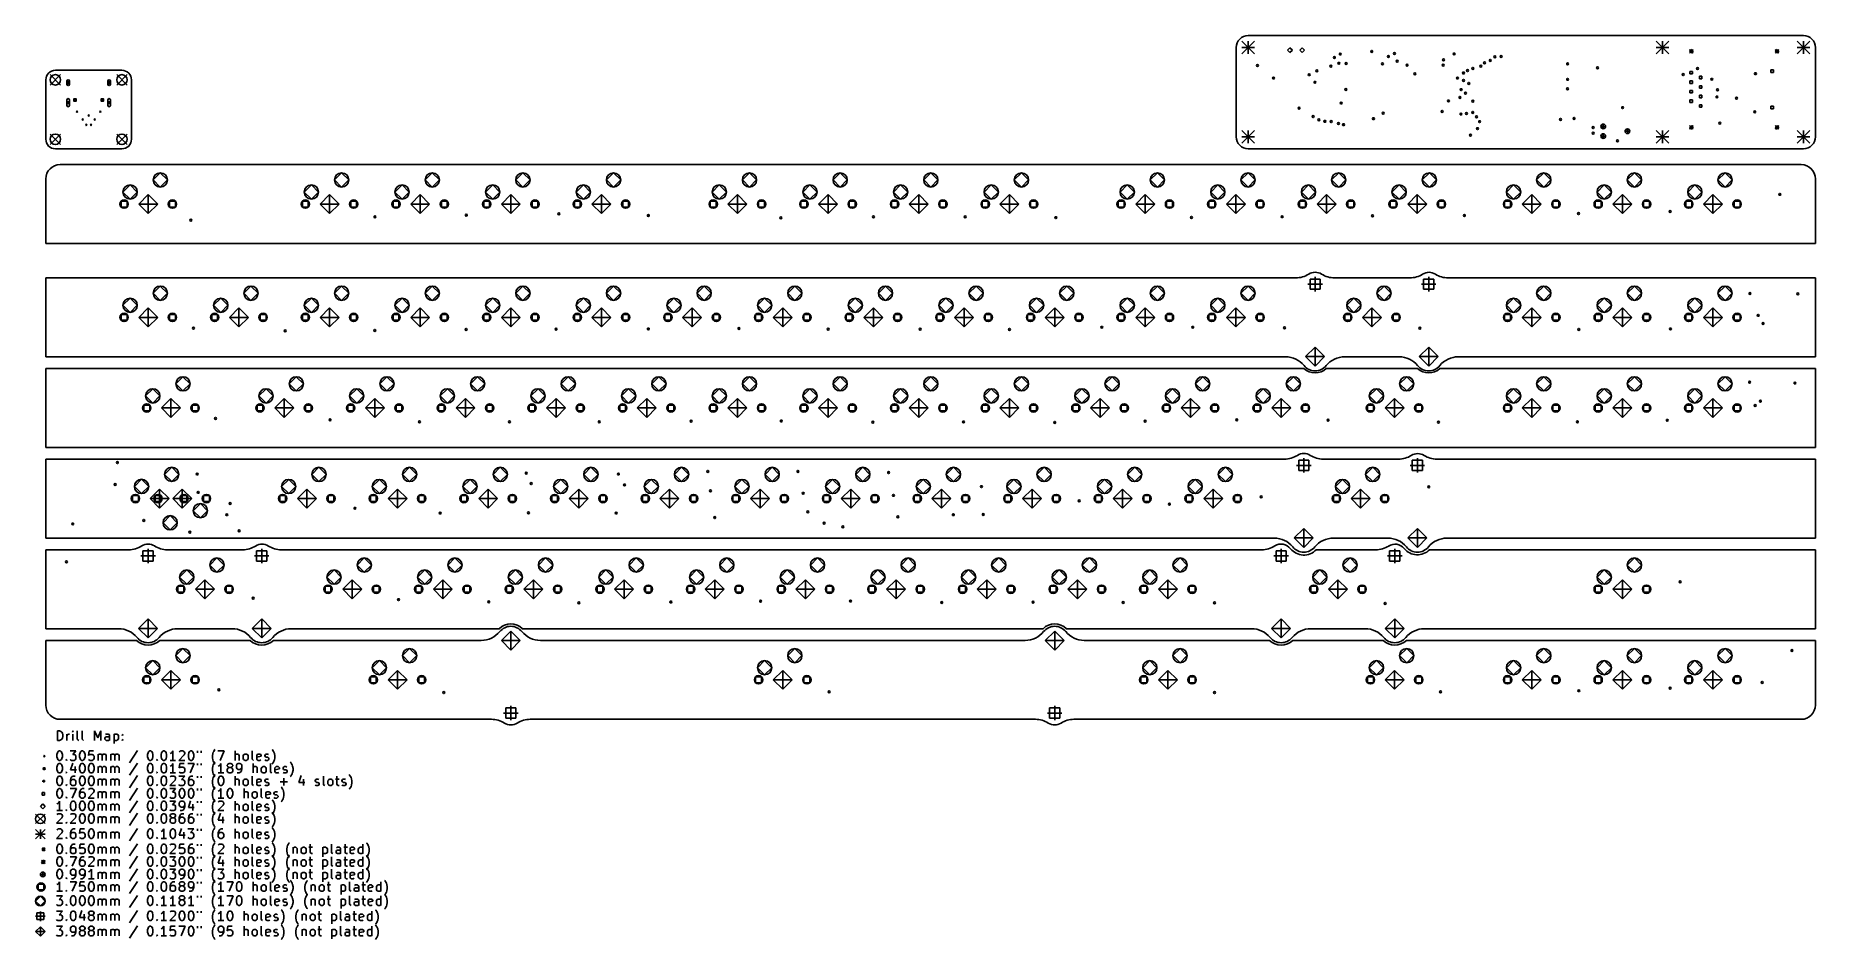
# Model space of a CAD drawing. Extents: x -24 to 350, y -155 to 35.
import ezdxf

# ---------------------------------------------------------------- set-up
doc = ezdxf.new("R2010")
doc.units = 0
doc.layers.add('BLACK', color=7, linetype='CONTINUOUS')

msp = doc.modelspace()

# ---------------------------------------------------------------- linework, layer by layer
at = {"layer": 'BLACK', "linetype": 'CONTINUOUS'}
for p, q in [((229.843, 34.25), (232.493, 31.6)), ((232.493, 34.25), (229.843, 31.6)), ((347.875, 35.425), (231.168, 35.425)), ((231.168, 34.25), (231.168, 31.6)), ((316.915, 34.25), (319.565, 31.6)), ((319.565, 34.25), (316.915, 31.6)), ((318.24, 34.25), (318.24, 31.6)), ((346.55, 34.25), (349.2, 31.6)), ((349.2, 34.25), (346.55, 31.6)), ((347.875, 34.25), (347.875, 31.6)), ((228.668, 32.925), (228.668, 14.125)), ((229.843, 32.925), (232.493, 32.925)), ((239.95, 32.875), (239.45, 32.375)), ((239.45, 32.375), (239.95, 31.875)), ((240.45, 32.375), (239.95, 32.875)), ((239.95, 31.875), (240.45, 32.375)), ((242.49, 32.875), (241.99, 32.375)), ((241.99, 32.375), (242.49, 31.875)), ((242.99, 32.375), (242.49, 32.875)), ((242.49, 31.875), (242.99, 32.375)), ((316.915, 32.925), (319.565, 32.925)), ((323.926, 32.506), (324.688, 31.744)), ((324.688, 32.506), (323.926, 31.744)), ((324.308, 32.506), (323.926, 32.125)), ((323.926, 32.125), (324.308, 31.744)), ((324.688, 32.125), (324.308, 32.506)), ((324.308, 31.744), (324.688, 32.125)), ((341.926, 32.506), (342.688, 31.744)), ((342.688, 32.506), (341.926, 31.744)), ((342.308, 32.506), (341.926, 32.125)), ((341.926, 32.125), (342.308, 31.744)), ((342.688, 32.125), (342.308, 32.506)), ((342.308, 31.744), (342.688, 32.125)), ((346.55, 32.925), (349.2, 32.925)), ((350.375, 14.125), (350.375, 32.925)), ((-20.625, 27.225), (-18.425, 25.025)), ((-18.425, 27.225), (-20.625, 25.025)), ((-19.525, 28.125), (-5.525, 28.125)), ((-6.625, 27.225), (-4.425, 25.025)), ((-4.425, 27.225), (-6.625, 25.025)), ((324.527, 27.8944), (323.988, 27.8944)), ((323.988, 27.8944), (323.988, 27.3556)), ((323.988, 27.3556), (324.527, 27.3556)), ((324.527, 27.3556), (324.527, 27.8944)), ((326.527, 26.8944), (325.988, 26.8944)), ((325.988, 26.8944), (325.988, 26.3556)), ((325.988, 26.3556), (326.527, 26.3556)), ((326.527, 26.3556), (326.527, 26.8944)), ((341.577, 28.2044), (341.038, 28.2044)), ((341.038, 28.2044), (341.038, 27.6656)), ((341.038, 27.6656), (341.577, 27.6656)), ((341.577, 27.6656), (341.577, 28.2044)), ((-21.525, 13.625), (-21.525, 26.125)), ((-17.123, 25.825), (-17.123, 25.225)), ((-17.123, 25.525), (-16.523, 25.525)), ((-16.823, 25.825), (-16.823, 25.225)), ((-16.523, 25.825), (-16.523, 25.225)), ((-8.523, 25.825), (-8.523, 25.225)), ((-8.523, 25.525), (-7.923, 25.525)), ((-8.223, 25.825), (-8.223, 25.225)), ((-7.923, 25.825), (-7.923, 25.225)), ((-3.525, 26.125), (-3.525, 13.625)), ((324.527, 25.8944), (323.988, 25.8944)), ((323.988, 25.8944), (323.988, 25.3556)), ((323.988, 25.3556), (324.527, 25.3556)), ((324.527, 23.8944), (323.988, 23.8944)), ((323.988, 23.8944), (323.988, 23.3556)), ((323.988, 23.3556), (324.527, 23.3556)), ((324.527, 25.3556), (324.527, 25.8944)), ((324.527, 23.3556), (324.527, 23.8944)), ((326.527, 24.8944), (325.988, 24.8944)), ((325.988, 24.8944), (325.988, 24.3556)), ((325.988, 24.3556), (326.527, 24.3556)), ((326.527, 22.8944), (325.988, 22.8944)), ((325.988, 22.8944), (325.988, 22.3556)), ((326.527, 24.3556), (326.527, 24.8944)), ((326.527, 22.3556), (326.527, 22.8944)), ((-17.123, 21.875), (-17.123, 20.775)), ((-17.123, 21.325), (-16.523, 21.325)), ((-16.823, 21.625), (-16.823, 21.025)), ((-16.523, 21.875), (-16.523, 20.775)), ((-15.738, 22.201), (-15.088, 21.551)), ((-15.088, 22.201), (-15.738, 21.551)), ((-15.1832, 22.1058), (-15.6428, 22.1058)), ((-15.6428, 22.1058), (-15.6428, 21.6462)), ((-15.6428, 21.6462), (-15.1832, 21.6462)), ((-15.1832, 21.6462), (-15.1832, 22.1058)), ((-15.1254, 19.5814), (-14.8206, 19.2766)), ((-14.8206, 19.5814), (-15.1254, 19.2766)), ((-12.6754, 18.794), (-12.3706, 18.4892)), ((-12.3706, 18.794), (-12.6754, 18.4892)), ((-10.2254, 19.5814), (-9.9206, 19.2766)), ((-9.9206, 19.5814), (-10.2254, 19.2766)), ((-9.958, 22.201), (-9.308, 21.551)), ((-9.308, 22.201), (-9.958, 21.551)), ((-9.40319, 22.1058), (-9.86281, 22.1058)), ((-9.86281, 22.1058), (-9.86281, 21.6462)), ((-9.86281, 21.6462), (-9.40319, 21.6462)), ((-9.40319, 21.6462), (-9.40319, 22.1058)), ((-8.523, 21.875), (-8.523, 20.775)), ((-8.523, 21.325), (-7.923, 21.325)), ((-8.223, 21.625), (-8.223, 21.025)), ((-7.923, 21.875), (-7.923, 20.775)), ((324.527, 21.8944), (323.988, 21.8944)), ((323.988, 21.8944), (323.988, 21.3556)), ((323.988, 21.3556), (324.527, 21.3556)), ((324.527, 21.3556), (324.527, 21.8944)), ((325.988, 22.3556), (326.527, 22.3556)), ((326.527, 20.8944), (325.988, 20.8944)), ((325.988, 20.8944), (325.988, 20.3556)), ((325.988, 20.3556), (326.527, 20.3556)), ((326.527, 20.3556), (326.527, 20.8944)), ((341.577, 20.5844), (341.038, 20.5844)), ((341.038, 20.5844), (341.038, 20.0456)), ((341.038, 20.0456), (341.577, 20.0456)), ((341.577, 20.0456), (341.577, 20.5844)), ((-13.9454, 17.9304), (-13.6406, 17.6256)), ((-13.6406, 17.9304), (-13.9454, 17.6256)), ((-13.1754, 16.8044), (-12.8706, 16.4996)), ((-12.8706, 16.8044), (-13.1754, 16.4996)), ((-12.1774, 16.8024), (-11.8726, 16.4976)), ((-11.8726, 16.8024), (-12.1774, 16.4976)), ((-11.4054, 17.9304), (-11.1006, 17.6256)), ((-11.1006, 17.9304), (-11.4054, 17.6256)), ((229.843, 15.45), (232.493, 12.8)), ((232.493, 15.45), (229.843, 12.8)), ((231.168, 15.45), (231.168, 12.8)), ((305.295, 16.336), (306.285, 16.336)), ((305.79, 16.8313), (305.79, 15.8407)), ((310.375, 15.32), (311.365, 15.32)), ((310.87, 15.8153), (310.87, 14.8247)), ((316.915, 15.45), (319.565, 12.8)), ((319.565, 15.45), (316.915, 12.8)), ((318.24, 15.45), (318.24, 12.8)), ((323.926, 16.506), (324.688, 15.744)), ((324.688, 16.506), (323.926, 15.744)), ((324.308, 16.506), (323.926, 16.125)), ((323.926, 16.125), (324.308, 15.744)), ((324.688, 16.125), (324.308, 16.506)), ((324.308, 15.744), (324.688, 16.125)), ((341.926, 16.506), (342.688, 15.744)), ((342.688, 16.506), (341.926, 15.744)), ((342.308, 16.506), (341.926, 16.125)), ((341.926, 16.125), (342.308, 15.744)), ((342.688, 16.125), (342.308, 16.506)), ((342.308, 15.744), (342.688, 16.125)), ((346.55, 15.45), (349.2, 12.8)), ((349.2, 15.45), (346.55, 12.8)), ((347.875, 15.45), (347.875, 12.8)), ((-20.625, 14.725), (-18.425, 12.525)), ((-18.425, 14.725), (-20.625, 12.525)), ((-5.525, 11.625), (-19.525, 11.625)), ((-6.625, 14.725), (-4.425, 12.525)), ((-4.425, 14.725), (-6.625, 12.525)), ((229.843, 14.125), (232.493, 14.125)), ((231.168, 11.625), (347.875, 11.625)), ((305.295, 14.304), (306.285, 14.304)), ((305.79, 14.7993), (305.79, 13.8087)), ((316.915, 14.125), (319.565, 14.125)), ((346.55, 14.125), (349.2, 14.125)), ((-18.525, 8.3), (347.375, 8.3)), ((-21.525, -8.3), (-21.525, 5.3)), ((-3.81, 4.04), (-5.31, 2.54)), ((-2.31, 2.54), (-3.81, 4.04)), ((2.54, 6.58), (1.04, 5.08)), ((1.04, 5.08), (2.54, 3.58)), ((4.04, 5.08), (2.54, 6.58)), ((2.54, 3.58), (4.04, 5.08)), ((34.29, 4.04), (32.79, 2.54)), ((35.79, 2.54), (34.29, 4.04)), ((40.64, 6.58), (39.14, 5.08)), ((39.14, 5.08), (40.64, 3.58)), ((42.14, 5.08), (40.64, 6.58)), ((40.64, 3.58), (42.14, 5.08)), ((53.34, 4.04), (51.84, 2.54)), ((54.84, 2.54), (53.34, 4.04)), ((59.69, 6.58), (58.19, 5.08)), ((58.19, 5.08), (59.69, 3.58)), ((61.19, 5.08), (59.69, 6.58)), ((59.69, 3.58), (61.19, 5.08)), ((72.39, 4.04), (70.89, 2.54)), ((73.89, 2.54), (72.39, 4.04)), ((78.74, 6.58), (77.24, 5.08)), ((77.24, 5.08), (78.74, 3.58)), ((80.24, 5.08), (78.74, 6.58)), ((78.74, 3.58), (80.24, 5.08)), ((91.44, 4.04), (89.94, 2.54)), ((92.94, 2.54), (91.44, 4.04)), ((97.79, 6.58), (96.29, 5.08)), ((96.29, 5.08), (97.79, 3.58)), ((99.29, 5.08), (97.79, 6.58)), ((97.79, 3.58), (99.29, 5.08)), ((120.015, 4.04), (118.515, 2.54)), ((121.515, 2.54), (120.015, 4.04)), ((126.365, 6.58), (124.865, 5.08)), ((124.865, 5.08), (126.365, 3.58)), ((127.865, 5.08), (126.365, 6.58)), ((126.365, 3.58), (127.865, 5.08)), ((139.065, 4.04), (137.565, 2.54)), ((140.565, 2.54), (139.065, 4.04)), ((145.415, 6.58), (143.915, 5.08)), ((143.915, 5.08), (145.415, 3.58)), ((146.915, 5.08), (145.415, 6.58)), ((145.415, 3.58), (146.915, 5.08)), ((158.115, 4.04), (156.615, 2.54)), ((159.615, 2.54), (158.115, 4.04)), ((164.465, 6.58), (162.965, 5.08)), ((162.965, 5.08), (164.465, 3.58)), ((165.965, 5.08), (164.465, 6.58)), ((164.465, 3.58), (165.965, 5.08)), ((177.165, 4.04), (175.665, 2.54)), ((178.665, 2.54), (177.165, 4.04)), ((183.515, 6.58), (182.015, 5.08)), ((182.015, 5.08), (183.515, 3.58)), ((185.015, 5.08), (183.515, 6.58)), ((183.515, 3.58), (185.015, 5.08)), ((205.74, 4.04), (204.24, 2.54)), ((207.24, 2.54), (205.74, 4.04)), ((212.09, 6.58), (210.59, 5.08)), ((210.59, 5.08), (212.09, 3.58)), ((213.59, 5.08), (212.09, 6.58)), ((212.09, 3.58), (213.59, 5.08)), ((224.79, 4.04), (223.29, 2.54)), ((226.29, 2.54), (224.79, 4.04)), ((231.14, 6.58), (229.64, 5.08)), ((229.64, 5.08), (231.14, 3.58)), ((232.64, 5.08), (231.14, 6.58)), ((231.14, 3.58), (232.64, 5.08)), ((243.84, 4.04), (242.34, 2.54)), ((245.34, 2.54), (243.84, 4.04)), ((250.19, 6.58), (248.69, 5.08)), ((248.69, 5.08), (250.19, 3.58)), ((251.69, 5.08), (250.19, 6.58)), ((250.19, 3.58), (251.69, 5.08)), ((262.89, 4.04), (261.39, 2.54)), ((264.39, 2.54), (262.89, 4.04)), ((269.24, 6.58), (267.74, 5.08)), ((267.74, 5.08), (269.24, 3.58)), ((270.74, 5.08), (269.24, 6.58)), ((269.24, 3.58), (270.74, 5.08)), ((286.94, 4.04), (285.44, 2.54)), ((288.44, 2.54), (286.94, 4.04)), ((293.29, 6.58), (291.79, 5.08)), ((291.79, 5.08), (293.29, 3.58)), ((294.79, 5.08), (293.29, 6.58)), ((293.29, 3.58), (294.79, 5.08)), ((305.99, 4.04), (304.49, 2.54)), ((307.49, 2.54), (305.99, 4.04)), ((312.34, 6.58), (310.84, 5.08)), ((310.84, 5.08), (312.34, 3.58)), ((313.84, 5.08), (312.34, 6.58)), ((312.34, 3.58), (313.84, 5.08)), ((325.04, 4.04), (323.54, 2.54)), ((326.54, 2.54), (325.04, 4.04)), ((331.39, 6.58), (329.89, 5.08)), ((329.89, 5.08), (331.39, 3.58)), ((332.89, 5.08), (331.39, 6.58)), ((331.39, 3.58), (332.89, 5.08)), ((350.375, 5.3), (350.375, -8.3)), ((-4.46128, 0.618724), (-5.69872, 0.618724)), ((-5.69872, 0.618724), (-5.69872, -0.618724)), ((-5.31, 2.54), (-3.81, 1.04)), ((-4.46128, -0.618724), (-4.46128, 0.618724)), ((-3.81, 1.04), (-2.31, 2.54)), ((0, 1.9939), (-1.9939, 0)), ((-1.9939, 0), (1.9939, 0)), ((-1.9939, 0), (0, -1.9939)), ((0, 1.9939), (0, -1.9939)), ((1.9939, 0), (0, 1.9939)), ((0, -1.9939), (1.9939, 0)), ((5.69872, 0.618724), (4.46128, 0.618724)), ((4.46128, 0.618724), (4.46128, -0.618724)), ((5.69872, -0.618724), (5.69872, 0.618724)), ((33.6387, 0.618724), (32.4013, 0.618724)), ((32.4013, 0.618724), (32.4013, -0.618724)), ((32.79, 2.54), (34.29, 1.04)), ((33.6387, -0.618724), (33.6387, 0.618724)), ((34.29, 1.04), (35.79, 2.54)), ((38.1, 1.9939), (36.1061, 0)), ((36.1061, 0), (40.0939, 0)), ((36.1061, 0), (38.1, -1.9939)), ((38.1, 1.9939), (38.1, -1.9939)), ((40.0939, 0), (38.1, 1.9939)), ((38.1, -1.9939), (40.0939, 0)), ((43.7987, 0.618724), (42.5613, 0.618724)), ((42.5613, 0.618724), (42.5613, -0.618724)), ((43.7987, -0.618724), (43.7987, 0.618724)), ((52.6887, 0.618724), (51.4513, 0.618724)), ((51.4513, 0.618724), (51.4513, -0.618724)), ((51.84, 2.54), (53.34, 1.04)), ((52.6887, -0.618724), (52.6887, 0.618724)), ((53.34, 1.04), (54.84, 2.54)), ((57.15, 1.9939), (55.1561, 0)), ((55.1561, 0), (59.1439, 0)), ((55.1561, 0), (57.15, -1.9939)), ((57.15, 1.9939), (57.15, -1.9939)), ((59.1439, 0), (57.15, 1.9939)), ((57.15, -1.9939), (59.1439, 0)), ((62.8487, 0.618724), (61.6113, 0.618724)), ((61.6113, 0.618724), (61.6113, -0.618724)), ((62.8487, -0.618724), (62.8487, 0.618724)), ((71.7387, 0.618724), (70.5013, 0.618724)), ((70.5013, 0.618724), (70.5013, -0.618724)), ((70.89, 2.54), (72.39, 1.04)), ((71.7387, -0.618724), (71.7387, 0.618724)), ((72.39, 1.04), (73.89, 2.54)), ((76.2, 1.9939), (74.2061, 0)), ((74.2061, 0), (78.1939, 0)), ((74.2061, 0), (76.2, -1.9939)), ((76.2, 1.9939), (76.2, -1.9939)), ((78.1939, 0), (76.2, 1.9939)), ((76.2, -1.9939), (78.1939, 0)), ((81.8987, 0.618724), (80.6613, 0.618724)), ((80.6613, 0.618724), (80.6613, -0.618724)), ((81.8987, -0.618724), (81.8987, 0.618724)), ((90.7887, 0.618724), (89.5513, 0.618724)), ((89.5513, 0.618724), (89.5513, -0.618724)), ((89.94, 2.54), (91.44, 1.04)), ((90.7887, -0.618724), (90.7887, 0.618724)), ((91.44, 1.04), (92.94, 2.54)), ((95.25, 1.9939), (93.2561, 0)), ((93.2561, 0), (97.2439, 0)), ((93.2561, 0), (95.25, -1.9939)), ((95.25, 1.9939), (95.25, -1.9939)), ((97.2439, 0), (95.25, 1.9939)), ((95.25, -1.9939), (97.2439, 0)), ((100.949, 0.618724), (99.7113, 0.618724)), ((99.7113, 0.618724), (99.7113, -0.618724)), ((100.949, -0.618724), (100.949, 0.618724)), ((119.364, 0.618724), (118.126, 0.618724)), ((118.126, 0.618724), (118.126, -0.618724)), ((118.515, 2.54), (120.015, 1.04)), ((119.364, -0.618724), (119.364, 0.618724)), ((120.015, 1.04), (121.515, 2.54)), ((123.825, 1.9939), (121.831, 0)), ((121.831, 0), (125.819, 0)), ((121.831, 0), (123.825, -1.9939)), ((123.825, 1.9939), (123.825, -1.9939)), ((125.819, 0), (123.825, 1.9939)), ((123.825, -1.9939), (125.819, 0)), ((129.524, 0.618724), (128.286, 0.618724)), ((128.286, 0.618724), (128.286, -0.618724)), ((129.524, -0.618724), (129.524, 0.618724)), ((138.414, 0.618724), (137.176, 0.618724)), ((137.176, 0.618724), (137.176, -0.618724)), ((137.565, 2.54), (139.065, 1.04)), ((138.414, -0.618724), (138.414, 0.618724)), ((139.065, 1.04), (140.565, 2.54)), ((142.875, 1.9939), (140.881, 0)), ((140.881, 0), (144.869, 0)), ((140.881, 0), (142.875, -1.9939)), ((142.875, 1.9939), (142.875, -1.9939)), ((144.869, 0), (142.875, 1.9939)), ((142.875, -1.9939), (144.869, 0)), ((148.574, 0.618724), (147.336, 0.618724)), ((147.336, 0.618724), (147.336, -0.618724)), ((148.574, -0.618724), (148.574, 0.618724)), ((157.464, 0.618724), (156.226, 0.618724)), ((156.226, 0.618724), (156.226, -0.618724)), ((156.615, 2.54), (158.115, 1.04)), ((157.464, -0.618724), (157.464, 0.618724)), ((158.115, 1.04), (159.615, 2.54)), ((161.925, 1.9939), (159.931, 0)), ((159.931, 0), (163.919, 0)), ((159.931, 0), (161.925, -1.9939)), ((161.925, 1.9939), (161.925, -1.9939)), ((163.919, 0), (161.925, 1.9939)), ((161.925, -1.9939), (163.919, 0)), ((167.624, 0.618724), (166.386, 0.618724)), ((166.386, 0.618724), (166.386, -0.618724)), ((167.624, -0.618724), (167.624, 0.618724)), ((176.514, 0.618724), (175.276, 0.618724)), ((175.276, 0.618724), (175.276, -0.618724)), ((175.665, 2.54), (177.165, 1.04)), ((176.514, -0.618724), (176.514, 0.618724)), ((177.165, 1.04), (178.665, 2.54)), ((180.975, 1.9939), (178.981, 0)), ((178.981, 0), (182.969, 0)), ((178.981, 0), (180.975, -1.9939)), ((180.975, 1.9939), (180.975, -1.9939)), ((182.969, 0), (180.975, 1.9939)), ((180.975, -1.9939), (182.969, 0)), ((186.674, 0.618724), (185.436, 0.618724)), ((185.436, 0.618724), (185.436, -0.618724)), ((186.674, -0.618724), (186.674, 0.618724)), ((205.089, 0.618724), (203.851, 0.618724)), ((203.851, 0.618724), (203.851, -0.618724)), ((204.24, 2.54), (205.74, 1.04)), ((205.089, -0.618724), (205.089, 0.618724)), ((205.74, 1.04), (207.24, 2.54)), ((209.55, 1.9939), (207.556, 0)), ((207.556, 0), (211.544, 0)), ((207.556, 0), (209.55, -1.9939)), ((209.55, 1.9939), (209.55, -1.9939)), ((211.544, 0), (209.55, 1.9939)), ((209.55, -1.9939), (211.544, 0)), ((215.249, 0.618724), (214.011, 0.618724)), ((214.011, 0.618724), (214.011, -0.618724)), ((215.249, -0.618724), (215.249, 0.618724)), ((224.139, 0.618724), (222.901, 0.618724)), ((222.901, 0.618724), (222.901, -0.618724)), ((223.29, 2.54), (224.79, 1.04)), ((224.139, -0.618724), (224.139, 0.618724)), ((224.79, 1.04), (226.29, 2.54)), ((228.6, 1.9939), (226.606, 0)), ((226.606, 0), (230.594, 0)), ((226.606, 0), (228.6, -1.9939)), ((228.6, 1.9939), (228.6, -1.9939)), ((230.594, 0), (228.6, 1.9939)), ((228.6, -1.9939), (230.594, 0)), ((234.299, 0.618724), (233.061, 0.618724)), ((233.061, 0.618724), (233.061, -0.618724)), ((234.299, -0.618724), (234.299, 0.618724)), ((243.189, 0.618724), (241.951, 0.618724)), ((241.951, 0.618724), (241.951, -0.618724)), ((242.34, 2.54), (243.84, 1.04)), ((243.189, -0.618724), (243.189, 0.618724)), ((243.84, 1.04), (245.34, 2.54)), ((247.65, 1.9939), (245.656, 0)), ((245.656, 0), (249.644, 0)), ((245.656, 0), (247.65, -1.9939)), ((247.65, 1.9939), (247.65, -1.9939)), ((249.644, 0), (247.65, 1.9939)), ((247.65, -1.9939), (249.644, 0)), ((253.349, 0.618724), (252.111, 0.618724)), ((252.111, 0.618724), (252.111, -0.618724)), ((253.349, -0.618724), (253.349, 0.618724)), ((262.239, 0.618724), (261.001, 0.618724)), ((261.001, 0.618724), (261.001, -0.618724)), ((261.39, 2.54), (262.89, 1.04)), ((262.239, -0.618724), (262.239, 0.618724)), ((262.89, 1.04), (264.39, 2.54)), ((266.7, 1.9939), (264.706, 0)), ((264.706, 0), (268.694, 0)), ((264.706, 0), (266.7, -1.9939)), ((266.7, 1.9939), (266.7, -1.9939)), ((268.694, 0), (266.7, 1.9939)), ((266.7, -1.9939), (268.694, 0)), ((272.399, 0.618724), (271.161, 0.618724)), ((271.161, 0.618724), (271.161, -0.618724)), ((272.399, -0.618724), (272.399, 0.618724)), ((286.289, 0.618724), (285.051, 0.618724)), ((285.051, 0.618724), (285.051, -0.618724)), ((285.44, 2.54), (286.94, 1.04)), ((286.289, -0.618724), (286.289, 0.618724)), ((286.94, 1.04), (288.44, 2.54)), ((290.75, 1.9939), (288.756, 0)), ((288.756, 0), (292.744, 0)), ((288.756, 0), (290.75, -1.9939)), ((290.75, 1.9939), (290.75, -1.9939)), ((292.744, 0), (290.75, 1.9939)), ((290.75, -1.9939), (292.744, 0)), ((296.449, 0.618724), (295.211, 0.618724)), ((295.211, 0.618724), (295.211, -0.618724)), ((296.449, -0.618724), (296.449, 0.618724)), ((305.339, 0.618724), (304.101, 0.618724)), ((304.101, 0.618724), (304.101, -0.618724)), ((304.49, 2.54), (305.99, 1.04)), ((305.339, -0.618724), (305.339, 0.618724)), ((305.99, 1.04), (307.49, 2.54)), ((309.8, 1.9939), (307.806, 0)), ((307.806, 0), (311.794, 0)), ((307.806, 0), (309.8, -1.9939)), ((309.8, 1.9939), (309.8, -1.9939)), ((311.794, 0), (309.8, 1.9939)), ((309.8, -1.9939), (311.794, 0)), ((315.499, 0.618724), (314.261, 0.618724)), ((314.261, 0.618724), (314.261, -0.618724)), ((315.499, -0.618724), (315.499, 0.618724)), ((324.389, 0.618724), (323.151, 0.618724)), ((323.151, 0.618724), (323.151, -0.618724)), ((323.54, 2.54), (325.04, 1.04)), ((324.389, -0.618724), (324.389, 0.618724)), ((325.04, 1.04), (326.54, 2.54)), ((328.85, 1.9939), (326.856, 0)), ((326.856, 0), (330.844, 0)), ((326.856, 0), (328.85, -1.9939)), ((328.85, 1.9939), (328.85, -1.9939)), ((330.844, 0), (328.85, 1.9939)), ((328.85, -1.9939), (330.844, 0)), ((334.549, 0.618724), (333.311, 0.618724)), ((333.311, 0.618724), (333.311, -0.618724)), ((334.549, -0.618724), (334.549, 0.618724)), ((-5.69872, -0.618724), (-4.46128, -0.618724)), ((4.46128, -0.618724), (5.69872, -0.618724)), ((32.4013, -0.618724), (33.6387, -0.618724)), ((42.5613, -0.618724), (43.7987, -0.618724)), ((51.4513, -0.618724), (52.6887, -0.618724)), ((61.6113, -0.618724), (62.8487, -0.618724)), ((70.5013, -0.618724), (71.7387, -0.618724)), ((80.6613, -0.618724), (81.8987, -0.618724)), ((89.5513, -0.618724), (90.7887, -0.618724)), ((99.7113, -0.618724), (100.949, -0.618724)), ((118.126, -0.618724), (119.364, -0.618724)), ((128.286, -0.618724), (129.524, -0.618724)), ((137.176, -0.618724), (138.414, -0.618724)), ((147.336, -0.618724), (148.574, -0.618724)), ((156.226, -0.618724), (157.464, -0.618724)), ((166.386, -0.618724), (167.624, -0.618724)), ((175.276, -0.618724), (176.514, -0.618724)), ((185.436, -0.618724), (186.674, -0.618724)), ((203.851, -0.618724), (205.089, -0.618724)), ((214.011, -0.618724), (215.249, -0.618724)), ((222.901, -0.618724), (224.139, -0.618724)), ((233.061, -0.618724), (234.299, -0.618724)), ((241.951, -0.618724), (243.189, -0.618724)), ((252.111, -0.618724), (253.349, -0.618724)), ((261.001, -0.618724), (262.239, -0.618724)), ((271.161, -0.618724), (272.399, -0.618724)), ((285.051, -0.618724), (286.289, -0.618724)), ((295.211, -0.618724), (296.449, -0.618724)), ((304.101, -0.618724), (305.339, -0.618724)), ((314.261, -0.618724), (315.499, -0.618724)), ((323.151, -0.618724), (324.389, -0.618724)), ((333.311, -0.618724), (334.549, -0.618724)), ((350.375, -8.3), (-21.525, -8.3)), ((-21.525, -15.5125), (241.191, -15.5125)), ((-21.525, -32.1125), (-21.525, -15.5125)), ((2.54, -17.2325), (1.04, -18.7325)), ((4.04, -18.7325), (2.54, -17.2325)), ((21.59, -17.2325), (20.09, -18.7325)), ((23.09, -18.7325), (21.59, -17.2325)), ((40.64, -17.2325), (39.14, -18.7325)), ((42.14, -18.7325), (40.64, -17.2325)), ((59.69, -17.2325), (58.19, -18.7325)), ((61.19, -18.7325), (59.69, -17.2325)), ((78.74, -17.2325), (77.24, -18.7325)), ((80.24, -18.7325), (78.74, -17.2325)), ((97.79, -17.2325), (96.29, -18.7325)), ((99.29, -18.7325), (97.79, -17.2325)), ((116.84, -17.2325), (115.34, -18.7325)), ((118.34, -18.7325), (116.84, -17.2325)), ((135.89, -17.2325), (134.39, -18.7325)), ((137.39, -18.7325), (135.89, -17.2325)), ((154.94, -17.2325), (153.44, -18.7325)), ((156.44, -18.7325), (154.94, -17.2325)), ((173.99, -17.2325), (172.49, -18.7325)), ((175.49, -18.7325), (173.99, -17.2325)), ((193.04, -17.2325), (191.54, -18.7325)), ((194.54, -18.7325), (193.04, -17.2325)), ((212.09, -17.2325), (210.59, -18.7325)), ((213.59, -18.7325), (212.09, -17.2325)), ((231.14, -17.2325), (229.64, -18.7325)), ((232.64, -18.7325), (231.14, -17.2325)), ((243.713, -16.8275), (246.761, -16.8275)), ((246.315, -15.7499), (244.159, -15.7499)), ((244.159, -15.7499), (244.159, -17.9051)), ((244.159, -17.9051), (246.315, -17.9051)), ((245.237, -15.3035), (245.237, -18.3515)), ((246.315, -17.9051), (246.315, -15.7499)), ((249.283, -15.5125), (265.152, -15.5125)), ((259.715, -17.2325), (258.215, -18.7325)), ((261.215, -18.7325), (259.715, -17.2325)), ((267.589, -16.8275), (270.637, -16.8275)), ((270.191, -15.7499), (268.035, -15.7499)), ((268.035, -15.7499), (268.035, -17.9051)), ((268.035, -17.9051), (270.191, -17.9051)), ((269.113, -15.3035), (269.113, -18.3515)), ((270.191, -17.9051), (270.191, -15.7499)), ((273.198, -15.5125), (350.375, -15.5125)), ((293.29, -17.2325), (291.79, -18.7325)), ((294.79, -18.7325), (293.29, -17.2325)), ((312.34, -17.2325), (310.84, -18.7325)), ((313.84, -18.7325), (312.34, -17.2325)), ((331.39, -17.2325), (329.89, -18.7325)), ((332.89, -18.7325), (331.39, -17.2325)), ((350.375, -15.5125), (350.375, -32.1125)), ((-3.81, -19.7725), (-5.31, -21.2725)), ((-5.31, -21.2725), (-3.81, -22.7725)), ((-2.31, -21.2725), (-3.81, -19.7725)), ((-3.81, -22.7725), (-2.31, -21.2725)), ((0, -21.8186), (-1.9939, -23.8125)), ((0, -21.8186), (0, -25.8064)), ((1.9939, -23.8125), (0, -21.8186)), ((1.04, -18.7325), (2.54, -20.2325)), ((2.54, -20.2325), (4.04, -18.7325)), ((15.24, -19.7725), (13.74, -21.2725)), ((13.74, -21.2725), (15.24, -22.7725)), ((16.74, -21.2725), (15.24, -19.7725)), ((15.24, -22.7725), (16.74, -21.2725)), ((19.05, -21.8186), (17.0561, -23.8125)), ((19.05, -21.8186), (19.05, -25.8064)), ((21.0439, -23.8125), (19.05, -21.8186)), ((20.09, -18.7325), (21.59, -20.2325)), ((21.59, -20.2325), (23.09, -18.7325)), ((34.29, -19.7725), (32.79, -21.2725)), ((32.79, -21.2725), (34.29, -22.7725)), ((35.79, -21.2725), (34.29, -19.7725)), ((34.29, -22.7725), (35.79, -21.2725)), ((38.1, -21.8186), (36.1061, -23.8125)), ((38.1, -21.8186), (38.1, -25.8064)), ((40.0939, -23.8125), (38.1, -21.8186)), ((39.14, -18.7325), (40.64, -20.2325)), ((40.64, -20.2325), (42.14, -18.7325)), ((53.34, -19.7725), (51.84, -21.2725)), ((51.84, -21.2725), (53.34, -22.7725)), ((54.84, -21.2725), (53.34, -19.7725)), ((53.34, -22.7725), (54.84, -21.2725)), ((57.15, -21.8186), (55.1561, -23.8125)), ((57.15, -21.8186), (57.15, -25.8064)), ((59.1439, -23.8125), (57.15, -21.8186)), ((58.19, -18.7325), (59.69, -20.2325)), ((59.69, -20.2325), (61.19, -18.7325)), ((72.39, -19.7725), (70.89, -21.2725)), ((70.89, -21.2725), (72.39, -22.7725)), ((73.89, -21.2725), (72.39, -19.7725)), ((72.39, -22.7725), (73.89, -21.2725)), ((76.2, -21.8186), (74.2061, -23.8125)), ((76.2, -21.8186), (76.2, -25.8064)), ((78.1939, -23.8125), (76.2, -21.8186)), ((77.24, -18.7325), (78.74, -20.2325)), ((78.74, -20.2325), (80.24, -18.7325)), ((91.44, -19.7725), (89.94, -21.2725)), ((89.94, -21.2725), (91.44, -22.7725)), ((92.94, -21.2725), (91.44, -19.7725)), ((91.44, -22.7725), (92.94, -21.2725)), ((95.25, -21.8186), (93.2561, -23.8125)), ((95.25, -21.8186), (95.25, -25.8064)), ((97.2439, -23.8125), (95.25, -21.8186)), ((96.29, -18.7325), (97.79, -20.2325)), ((97.79, -20.2325), (99.29, -18.7325)), ((110.49, -19.7725), (108.99, -21.2725)), ((108.99, -21.2725), (110.49, -22.7725)), ((111.99, -21.2725), (110.49, -19.7725)), ((110.49, -22.7725), (111.99, -21.2725)), ((114.3, -21.8186), (112.306, -23.8125)), ((114.3, -21.8186), (114.3, -25.8064)), ((116.294, -23.8125), (114.3, -21.8186)), ((115.34, -18.7325), (116.84, -20.2325)), ((116.84, -20.2325), (118.34, -18.7325)), ((129.54, -19.7725), (128.04, -21.2725)), ((128.04, -21.2725), (129.54, -22.7725)), ((131.04, -21.2725), (129.54, -19.7725)), ((129.54, -22.7725), (131.04, -21.2725)), ((133.35, -21.8186), (131.356, -23.8125)), ((133.35, -21.8186), (133.35, -25.8064)), ((135.344, -23.8125), (133.35, -21.8186)), ((134.39, -18.7325), (135.89, -20.2325)), ((135.89, -20.2325), (137.39, -18.7325)), ((148.59, -19.7725), (147.09, -21.2725)), ((147.09, -21.2725), (148.59, -22.7725)), ((150.09, -21.2725), (148.59, -19.7725)), ((148.59, -22.7725), (150.09, -21.2725)), ((152.4, -21.8186), (150.406, -23.8125)), ((152.4, -21.8186), (152.4, -25.8064)), ((154.394, -23.8125), (152.4, -21.8186)), ((153.44, -18.7325), (154.94, -20.2325)), ((154.94, -20.2325), (156.44, -18.7325)), ((167.64, -19.7725), (166.14, -21.2725)), ((166.14, -21.2725), (167.64, -22.7725)), ((169.14, -21.2725), (167.64, -19.7725)), ((167.64, -22.7725), (169.14, -21.2725)), ((171.45, -21.8186), (169.456, -23.8125)), ((171.45, -21.8186), (171.45, -25.8064)), ((173.444, -23.8125), (171.45, -21.8186)), ((172.49, -18.7325), (173.99, -20.2325)), ((173.99, -20.2325), (175.49, -18.7325)), ((186.69, -19.7725), (185.19, -21.2725)), ((185.19, -21.2725), (186.69, -22.7725)), ((188.19, -21.2725), (186.69, -19.7725)), ((186.69, -22.7725), (188.19, -21.2725)), ((190.5, -21.8186), (188.506, -23.8125)), ((190.5, -21.8186), (190.5, -25.8064)), ((192.494, -23.8125), (190.5, -21.8186)), ((191.54, -18.7325), (193.04, -20.2325)), ((193.04, -20.2325), (194.54, -18.7325)), ((205.74, -19.7725), (204.24, -21.2725)), ((204.24, -21.2725), (205.74, -22.7725)), ((207.24, -21.2725), (205.74, -19.7725)), ((205.74, -22.7725), (207.24, -21.2725)), ((209.55, -21.8186), (207.556, -23.8125)), ((209.55, -21.8186), (209.55, -25.8064)), ((211.544, -23.8125), (209.55, -21.8186)), ((210.59, -18.7325), (212.09, -20.2325)), ((212.09, -20.2325), (213.59, -18.7325)), ((224.79, -19.7725), (223.29, -21.2725)), ((223.29, -21.2725), (224.79, -22.7725)), ((226.29, -21.2725), (224.79, -19.7725)), ((224.79, -22.7725), (226.29, -21.2725)), ((228.6, -21.8186), (226.606, -23.8125)), ((228.6, -21.8186), (228.6, -25.8064)), ((230.594, -23.8125), (228.6, -21.8186)), ((229.64, -18.7325), (231.14, -20.2325)), ((231.14, -20.2325), (232.64, -18.7325)), ((253.365, -19.7725), (251.865, -21.2725)), ((251.865, -21.2725), (253.365, -22.7725)), ((254.865, -21.2725), (253.365, -19.7725)), ((253.365, -22.7725), (254.865, -21.2725)), ((257.175, -21.8186), (255.181, -23.8125)), ((257.175, -21.8186), (257.175, -25.8064)), ((259.169, -23.8125), (257.175, -21.8186)), ((258.215, -18.7325), (259.715, -20.2325)), ((259.715, -20.2325), (261.215, -18.7325)), ((286.94, -19.7725), (285.44, -21.2725)), ((285.44, -21.2725), (286.94, -22.7725)), ((288.44, -21.2725), (286.94, -19.7725)), ((286.94, -22.7725), (288.44, -21.2725)), ((290.75, -21.8186), (288.756, -23.8125)), ((290.75, -21.8186), (290.75, -25.8064)), ((292.744, -23.8125), (290.75, -21.8186)), ((291.79, -18.7325), (293.29, -20.2325)), ((293.29, -20.2325), (294.79, -18.7325)), ((305.99, -19.7725), (304.49, -21.2725)), ((304.49, -21.2725), (305.99, -22.7725)), ((307.49, -21.2725), (305.99, -19.7725)), ((305.99, -22.7725), (307.49, -21.2725)), ((309.8, -21.8186), (307.806, -23.8125)), ((309.8, -21.8186), (309.8, -25.8064)), ((311.794, -23.8125), (309.8, -21.8186)), ((310.84, -18.7325), (312.34, -20.2325)), ((312.34, -20.2325), (313.84, -18.7325)), ((325.04, -19.7725), (323.54, -21.2725)), ((323.54, -21.2725), (325.04, -22.7725)), ((326.54, -21.2725), (325.04, -19.7725)), ((325.04, -22.7725), (326.54, -21.2725)), ((328.85, -21.8186), (326.856, -23.8125)), ((328.85, -21.8186), (328.85, -25.8064)), ((330.844, -23.8125), (328.85, -21.8186)), ((329.89, -18.7325), (331.39, -20.2325)), ((331.39, -20.2325), (332.89, -18.7325)), ((-4.46128, -23.1938), (-5.69872, -23.1938)), ((-5.69872, -23.1938), (-5.69872, -24.4312)), ((-5.69872, -24.4312), (-4.46128, -24.4312)), ((-4.46128, -24.4312), (-4.46128, -23.1938)), ((-1.9939, -23.8125), (1.9939, -23.8125)), ((-1.9939, -23.8125), (0, -25.8064)), ((0, -25.8064), (1.9939, -23.8125)), ((5.69872, -23.1938), (4.46128, -23.1938)), ((4.46128, -23.1938), (4.46128, -24.4312)), ((4.46128, -24.4312), (5.69872, -24.4312)), ((5.69872, -24.4312), (5.69872, -23.1938)), ((14.5887, -23.1938), (13.3513, -23.1938)), ((13.3513, -23.1938), (13.3513, -24.4312)), ((13.3513, -24.4312), (14.5887, -24.4312)), ((14.5887, -24.4312), (14.5887, -23.1938)), ((17.0561, -23.8125), (21.0439, -23.8125)), ((17.0561, -23.8125), (19.05, -25.8064)), ((19.05, -25.8064), (21.0439, -23.8125)), ((24.7487, -23.1938), (23.5113, -23.1938)), ((23.5113, -23.1938), (23.5113, -24.4312)), ((23.5113, -24.4312), (24.7487, -24.4312)), ((24.7487, -24.4312), (24.7487, -23.1938)), ((33.6387, -23.1938), (32.4013, -23.1938)), ((32.4013, -23.1938), (32.4013, -24.4312)), ((32.4013, -24.4312), (33.6387, -24.4312)), ((33.6387, -24.4312), (33.6387, -23.1938)), ((36.1061, -23.8125), (40.0939, -23.8125)), ((36.1061, -23.8125), (38.1, -25.8064)), ((38.1, -25.8064), (40.0939, -23.8125)), ((43.7987, -23.1938), (42.5613, -23.1938)), ((42.5613, -23.1938), (42.5613, -24.4312)), ((42.5613, -24.4312), (43.7987, -24.4312)), ((43.7987, -24.4312), (43.7987, -23.1938)), ((52.6887, -23.1938), (51.4513, -23.1938)), ((51.4513, -23.1938), (51.4513, -24.4312)), ((51.4513, -24.4312), (52.6887, -24.4312)), ((52.6887, -24.4312), (52.6887, -23.1938)), ((55.1561, -23.8125), (59.1439, -23.8125)), ((55.1561, -23.8125), (57.15, -25.8064)), ((57.15, -25.8064), (59.1439, -23.8125)), ((62.8487, -23.1938), (61.6113, -23.1938)), ((61.6113, -23.1938), (61.6113, -24.4312)), ((61.6113, -24.4312), (62.8487, -24.4312)), ((62.8487, -24.4312), (62.8487, -23.1938)), ((71.7387, -23.1938), (70.5013, -23.1938)), ((70.5013, -23.1938), (70.5013, -24.4312)), ((70.5013, -24.4312), (71.7387, -24.4312)), ((71.7387, -24.4312), (71.7387, -23.1938)), ((74.2061, -23.8125), (78.1939, -23.8125)), ((74.2061, -23.8125), (76.2, -25.8064)), ((76.2, -25.8064), (78.1939, -23.8125)), ((81.8987, -23.1938), (80.6613, -23.1938)), ((80.6613, -23.1938), (80.6613, -24.4312)), ((80.6613, -24.4312), (81.8987, -24.4312)), ((81.8987, -24.4312), (81.8987, -23.1938)), ((90.7887, -23.1938), (89.5513, -23.1938)), ((89.5513, -23.1938), (89.5513, -24.4312)), ((89.5513, -24.4312), (90.7887, -24.4312)), ((90.7887, -24.4312), (90.7887, -23.1938)), ((93.2561, -23.8125), (97.2439, -23.8125)), ((93.2561, -23.8125), (95.25, -25.8064)), ((95.25, -25.8064), (97.2439, -23.8125)), ((100.949, -23.1938), (99.7113, -23.1938)), ((99.7113, -23.1938), (99.7113, -24.4312)), ((99.7113, -24.4312), (100.949, -24.4312)), ((100.949, -24.4312), (100.949, -23.1938)), ((109.839, -23.1938), (108.601, -23.1938)), ((108.601, -23.1938), (108.601, -24.4312)), ((108.601, -24.4312), (109.839, -24.4312)), ((109.839, -24.4312), (109.839, -23.1938)), ((112.306, -23.8125), (116.294, -23.8125)), ((112.306, -23.8125), (114.3, -25.8064)), ((114.3, -25.8064), (116.294, -23.8125)), ((119.999, -23.1938), (118.761, -23.1938)), ((118.761, -23.1938), (118.761, -24.4312)), ((118.761, -24.4312), (119.999, -24.4312)), ((119.999, -24.4312), (119.999, -23.1938)), ((128.889, -23.1938), (127.651, -23.1938)), ((127.651, -23.1938), (127.651, -24.4312)), ((127.651, -24.4312), (128.889, -24.4312)), ((128.889, -24.4312), (128.889, -23.1938)), ((131.356, -23.8125), (135.344, -23.8125)), ((131.356, -23.8125), (133.35, -25.8064)), ((133.35, -25.8064), (135.344, -23.8125)), ((139.049, -23.1938), (137.811, -23.1938)), ((137.811, -23.1938), (137.811, -24.4312)), ((137.811, -24.4312), (139.049, -24.4312)), ((139.049, -24.4312), (139.049, -23.1938)), ((147.939, -23.1938), (146.701, -23.1938)), ((146.701, -23.1938), (146.701, -24.4312)), ((146.701, -24.4312), (147.939, -24.4312)), ((147.939, -24.4312), (147.939, -23.1938)), ((150.406, -23.8125), (154.394, -23.8125)), ((150.406, -23.8125), (152.4, -25.8064)), ((152.4, -25.8064), (154.394, -23.8125)), ((158.099, -23.1938), (156.861, -23.1938)), ((156.861, -23.1938), (156.861, -24.4312)), ((156.861, -24.4312), (158.099, -24.4312)), ((158.099, -24.4312), (158.099, -23.1938)), ((166.989, -23.1938), (165.751, -23.1938)), ((165.751, -23.1938), (165.751, -24.4312)), ((165.751, -24.4312), (166.989, -24.4312)), ((166.989, -24.4312), (166.989, -23.1938)), ((169.456, -23.8125), (173.444, -23.8125)), ((169.456, -23.8125), (171.45, -25.8064)), ((171.45, -25.8064), (173.444, -23.8125)), ((177.149, -23.1938), (175.911, -23.1938)), ((175.911, -23.1938), (175.911, -24.4312)), ((175.911, -24.4312), (177.149, -24.4312)), ((177.149, -24.4312), (177.149, -23.1938)), ((186.039, -23.1938), (184.801, -23.1938)), ((184.801, -23.1938), (184.801, -24.4312)), ((184.801, -24.4312), (186.039, -24.4312)), ((186.039, -24.4312), (186.039, -23.1938)), ((188.506, -23.8125), (192.494, -23.8125)), ((188.506, -23.8125), (190.5, -25.8064)), ((190.5, -25.8064), (192.494, -23.8125)), ((196.199, -23.1938), (194.961, -23.1938)), ((194.961, -23.1938), (194.961, -24.4312)), ((194.961, -24.4312), (196.199, -24.4312)), ((196.199, -24.4312), (196.199, -23.1938)), ((205.089, -23.1938), (203.851, -23.1938)), ((203.851, -23.1938), (203.851, -24.4312)), ((203.851, -24.4312), (205.089, -24.4312)), ((205.089, -24.4312), (205.089, -23.1938)), ((207.556, -23.8125), (211.544, -23.8125)), ((207.556, -23.8125), (209.55, -25.8064)), ((209.55, -25.8064), (211.544, -23.8125)), ((215.249, -23.1938), (214.011, -23.1938)), ((214.011, -23.1938), (214.011, -24.4312)), ((214.011, -24.4312), (215.249, -24.4312)), ((215.249, -24.4312), (215.249, -23.1938)), ((224.139, -23.1938), (222.901, -23.1938)), ((222.901, -23.1938), (222.901, -24.4312)), ((222.901, -24.4312), (224.139, -24.4312)), ((224.139, -24.4312), (224.139, -23.1938)), ((226.606, -23.8125), (230.594, -23.8125)), ((226.606, -23.8125), (228.6, -25.8064)), ((228.6, -25.8064), (230.594, -23.8125)), ((234.299, -23.1938), (233.061, -23.1938)), ((233.061, -23.1938), (233.061, -24.4312)), ((233.061, -24.4312), (234.299, -24.4312)), ((234.299, -24.4312), (234.299, -23.1938)), ((252.714, -23.1938), (251.476, -23.1938)), ((251.476, -23.1938), (251.476, -24.4312)), ((251.476, -24.4312), (252.714, -24.4312)), ((252.714, -24.4312), (252.714, -23.1938)), ((255.181, -23.8125), (259.169, -23.8125)), ((255.181, -23.8125), (257.175, -25.8064)), ((257.175, -25.8064), (259.169, -23.8125)), ((262.874, -23.1938), (261.636, -23.1938)), ((261.636, -23.1938), (261.636, -24.4312)), ((261.636, -24.4312), (262.874, -24.4312)), ((262.874, -24.4312), (262.874, -23.1938)), ((286.289, -23.1938), (285.051, -23.1938)), ((285.051, -23.1938), (285.051, -24.4312)), ((285.051, -24.4312), (286.289, -24.4312)), ((286.289, -24.4312), (286.289, -23.1938)), ((288.756, -23.8125), (292.744, -23.8125)), ((288.756, -23.8125), (290.75, -25.8064)), ((290.75, -25.8064), (292.744, -23.8125)), ((296.449, -23.1938), (295.211, -23.1938)), ((295.211, -23.1938), (295.211, -24.4312)), ((295.211, -24.4312), (296.449, -24.4312)), ((296.449, -24.4312), (296.449, -23.1938)), ((305.339, -23.1938), (304.101, -23.1938)), ((304.101, -23.1938), (304.101, -24.4312)), ((304.101, -24.4312), (305.339, -24.4312)), ((305.339, -24.4312), (305.339, -23.1938)), ((307.806, -23.8125), (311.794, -23.8125)), ((307.806, -23.8125), (309.8, -25.8064)), ((309.8, -25.8064), (311.794, -23.8125)), ((315.499, -23.1938), (314.261, -23.1938)), ((314.261, -23.1938), (314.261, -24.4312)), ((314.261, -24.4312), (315.499, -24.4312)), ((315.499, -24.4312), (315.499, -23.1938)), ((324.389, -23.1938), (323.151, -23.1938)), ((323.151, -23.1938), (323.151, -24.4312)), ((323.151, -24.4312), (324.389, -24.4312)), ((324.389, -24.4312), (324.389, -23.1938)), ((326.856, -23.8125), (330.844, -23.8125)), ((326.856, -23.8125), (328.85, -25.8064)), ((328.85, -25.8064), (330.844, -23.8125)), ((334.549, -23.1938), (333.311, -23.1938)), ((333.311, -23.1938), (333.311, -24.4312)), ((333.311, -24.4312), (334.549, -24.4312)), ((334.549, -24.4312), (334.549, -23.1938)), ((239.028, -32.1125), (-21.525, -32.1125)), ((245.237, -30.0736), (243.243, -32.0675)), ((243.243, -32.0675), (247.231, -32.0675)), ((243.243, -32.0675), (245.237, -34.0614)), ((245.237, -30.0736), (245.237, -34.0614)), ((247.231, -32.0675), (245.237, -30.0736)), ((245.237, -34.0614), (247.231, -32.0675)), ((262.904, -32.1125), (251.446, -32.1125)), ((269.113, -30.0736), (267.119, -32.0675)), ((267.119, -32.0675), (271.107, -32.0675)), ((267.119, -32.0675), (269.113, -34.0614)), ((269.113, -30.0736), (269.113, -34.0614)), ((271.107, -32.0675), (269.113, -30.0736)), ((269.113, -34.0614), (271.107, -32.0675)), ((350.375, -32.1125), (275.322, -32.1125)), ((-21.525, -34.5625), (242.895, -34.5625)), ((-21.525, -51.1625), (-21.525, -34.5625)), ((7.3025, -36.2825), (5.8025, -37.7825)), ((8.8025, -37.7825), (7.3025, -36.2825)), ((31.115, -36.2825), (29.615, -37.7825)), ((32.615, -37.7825), (31.115, -36.2825)), ((50.165, -36.2825), (48.665, -37.7825)), ((51.665, -37.7825), (50.165, -36.2825)), ((69.215, -36.2825), (67.715, -37.7825)), ((70.715, -37.7825), (69.215, -36.2825)), ((88.265, -36.2825), (86.765, -37.7825)), ((89.765, -37.7825), (88.265, -36.2825)), ((107.315, -36.2825), (105.815, -37.7825)), ((108.815, -37.7825), (107.315, -36.2825)), ((126.365, -36.2825), (124.865, -37.7825)), ((127.865, -37.7825), (126.365, -36.2825)), ((145.415, -36.2825), (143.915, -37.7825)), ((146.915, -37.7825), (145.415, -36.2825)), ((164.465, -36.2825), (162.965, -37.7825)), ((165.965, -37.7825), (164.465, -36.2825)), ((183.515, -36.2825), (182.015, -37.7825)), ((185.015, -37.7825), (183.515, -36.2825)), ((202.565, -36.2825), (201.065, -37.7825)), ((204.065, -37.7825), (202.565, -36.2825)), ((221.615, -36.2825), (220.115, -37.7825)), ((223.115, -37.7825), (221.615, -36.2825)), ((240.665, -36.2825), (239.165, -37.7825)), ((242.165, -37.7825), (240.665, -36.2825)), ((247.579, -34.5625), (266.771, -34.5625)), ((264.477, -36.2825), (262.977, -37.7825)), ((265.977, -37.7825), (264.477, -36.2825)), ((271.455, -34.5625), (350.375, -34.5625)), ((293.29, -36.2825), (291.79, -37.7825)), ((294.79, -37.7825), (293.29, -36.2825)), ((312.34, -36.2825), (310.84, -37.7825)), ((313.84, -37.7825), (312.34, -36.2825)), ((331.39, -36.2825), (329.89, -37.7825)), ((332.89, -37.7825), (331.39, -36.2825)), ((350.375, -34.5625), (350.375, -51.1625)), ((0.9525, -38.8225), (-0.5475, -40.3225)), ((-0.5475, -40.3225), (0.9525, -41.8225)), ((2.4525, -40.3225), (0.9525, -38.8225)), ((0.9525, -41.8225), (2.4525, -40.3225)), ((4.7625, -40.8686), (2.7686, -42.8625)), ((4.7625, -40.8686), (4.7625, -44.8564)), ((6.7564, -42.8625), (4.7625, -40.8686)), ((5.8025, -37.7825), (7.3025, -39.2825)), ((7.3025, -39.2825), (8.8025, -37.7825)), ((24.765, -38.8225), (23.265, -40.3225)), ((23.265, -40.3225), (24.765, -41.8225)), ((26.265, -40.3225), (24.765, -38.8225)), ((24.765, -41.8225), (26.265, -40.3225)), ((28.575, -40.8686), (26.5811, -42.8625)), ((28.575, -40.8686), (28.575, -44.8564)), ((30.5689, -42.8625), (28.575, -40.8686)), ((29.615, -37.7825), (31.115, -39.2825)), ((31.115, -39.2825), (32.615, -37.7825)), ((43.815, -38.8225), (42.315, -40.3225)), ((42.315, -40.3225), (43.815, -41.8225)), ((45.315, -40.3225), (43.815, -38.8225)), ((43.815, -41.8225), (45.315, -40.3225)), ((47.625, -40.8686), (45.6311, -42.8625)), ((47.625, -40.8686), (47.625, -44.8564)), ((49.6189, -42.8625), (47.625, -40.8686)), ((48.665, -37.7825), (50.165, -39.2825)), ((50.165, -39.2825), (51.665, -37.7825)), ((62.865, -38.8225), (61.365, -40.3225)), ((61.365, -40.3225), (62.865, -41.8225)), ((64.365, -40.3225), (62.865, -38.8225)), ((62.865, -41.8225), (64.365, -40.3225)), ((66.675, -40.8686), (64.6811, -42.8625)), ((66.675, -40.8686), (66.675, -44.8564)), ((68.6689, -42.8625), (66.675, -40.8686)), ((67.715, -37.7825), (69.215, -39.2825)), ((69.215, -39.2825), (70.715, -37.7825)), ((81.915, -38.8225), (80.415, -40.3225)), ((80.415, -40.3225), (81.915, -41.8225)), ((83.415, -40.3225), (81.915, -38.8225)), ((81.915, -41.8225), (83.415, -40.3225)), ((85.725, -40.8686), (83.7311, -42.8625)), ((85.725, -40.8686), (85.725, -44.8564)), ((87.7189, -42.8625), (85.725, -40.8686)), ((86.765, -37.7825), (88.265, -39.2825)), ((88.265, -39.2825), (89.765, -37.7825)), ((100.965, -38.8225), (99.465, -40.3225)), ((99.465, -40.3225), (100.965, -41.8225)), ((102.465, -40.3225), (100.965, -38.8225)), ((100.965, -41.8225), (102.465, -40.3225)), ((104.775, -40.8686), (102.781, -42.8625)), ((104.775, -40.8686), (104.775, -44.8564)), ((106.769, -42.8625), (104.775, -40.8686)), ((105.815, -37.7825), (107.315, -39.2825)), ((107.315, -39.2825), (108.815, -37.7825)), ((120.015, -38.8225), (118.515, -40.3225)), ((118.515, -40.3225), (120.015, -41.8225)), ((121.515, -40.3225), (120.015, -38.8225)), ((120.015, -41.8225), (121.515, -40.3225)), ((123.825, -40.8686), (121.831, -42.8625)), ((123.825, -40.8686), (123.825, -44.8564)), ((125.819, -42.8625), (123.825, -40.8686)), ((124.865, -37.7825), (126.365, -39.2825)), ((126.365, -39.2825), (127.865, -37.7825)), ((139.065, -38.8225), (137.565, -40.3225)), ((137.565, -40.3225), (139.065, -41.8225)), ((140.565, -40.3225), (139.065, -38.8225)), ((139.065, -41.8225), (140.565, -40.3225)), ((142.875, -40.8686), (140.881, -42.8625)), ((142.875, -40.8686), (142.875, -44.8564)), ((144.869, -42.8625), (142.875, -40.8686)), ((143.915, -37.7825), (145.415, -39.2825)), ((145.415, -39.2825), (146.915, -37.7825)), ((158.115, -38.8225), (156.615, -40.3225)), ((156.615, -40.3225), (158.115, -41.8225)), ((159.615, -40.3225), (158.115, -38.8225)), ((158.115, -41.8225), (159.615, -40.3225)), ((161.925, -40.8686), (159.931, -42.8625)), ((161.925, -40.8686), (161.925, -44.8564)), ((163.919, -42.8625), (161.925, -40.8686)), ((162.965, -37.7825), (164.465, -39.2825)), ((164.465, -39.2825), (165.965, -37.7825)), ((177.165, -38.8225), (175.665, -40.3225)), ((175.665, -40.3225), (177.165, -41.8225)), ((178.665, -40.3225), (177.165, -38.8225)), ((177.165, -41.8225), (178.665, -40.3225)), ((180.975, -40.8686), (178.981, -42.8625)), ((180.975, -40.8686), (180.975, -44.8564)), ((182.969, -42.8625), (180.975, -40.8686)), ((182.015, -37.7825), (183.515, -39.2825)), ((183.515, -39.2825), (185.015, -37.7825)), ((196.215, -38.8225), (194.715, -40.3225)), ((194.715, -40.3225), (196.215, -41.8225)), ((197.715, -40.3225), (196.215, -38.8225)), ((196.215, -41.8225), (197.715, -40.3225)), ((200.025, -40.8686), (198.031, -42.8625)), ((200.025, -40.8686), (200.025, -44.8564)), ((202.019, -42.8625), (200.025, -40.8686)), ((201.065, -37.7825), (202.565, -39.2825)), ((202.565, -39.2825), (204.065, -37.7825)), ((215.265, -38.8225), (213.765, -40.3225)), ((213.765, -40.3225), (215.265, -41.8225)), ((216.765, -40.3225), (215.265, -38.8225)), ((215.265, -41.8225), (216.765, -40.3225)), ((219.075, -40.8686), (217.081, -42.8625)), ((219.075, -40.8686), (219.075, -44.8564)), ((221.069, -42.8625), (219.075, -40.8686)), ((220.115, -37.7825), (221.615, -39.2825)), ((221.615, -39.2825), (223.115, -37.7825)), ((234.315, -38.8225), (232.815, -40.3225)), ((232.815, -40.3225), (234.315, -41.8225)), ((235.815, -40.3225), (234.315, -38.8225)), ((234.315, -41.8225), (235.815, -40.3225)), ((238.125, -40.8686), (236.131, -42.8625)), ((238.125, -40.8686), (238.125, -44.8564)), ((240.119, -42.8625), (238.125, -40.8686)), ((239.165, -37.7825), (240.665, -39.2825)), ((240.665, -39.2825), (242.165, -37.7825)), ((258.127, -38.8225), (256.627, -40.3225)), ((256.627, -40.3225), (258.127, -41.8225)), ((259.627, -40.3225), (258.127, -38.8225)), ((258.127, -41.8225), (259.627, -40.3225)), ((261.938, -40.8686), (259.944, -42.8625)), ((261.938, -40.8686), (261.938, -44.8564)), ((263.931, -42.8625), (261.938, -40.8686)), ((262.977, -37.7825), (264.477, -39.2825)), ((264.477, -39.2825), (265.977, -37.7825)), ((286.94, -38.8225), (285.44, -40.3225)), ((285.44, -40.3225), (286.94, -41.8225)), ((288.44, -40.3225), (286.94, -38.8225)), ((286.94, -41.8225), (288.44, -40.3225)), ((290.75, -40.8686), (288.756, -42.8625)), ((290.75, -40.8686), (290.75, -44.8564)), ((292.744, -42.8625), (290.75, -40.8686)), ((291.79, -37.7825), (293.29, -39.2825)), ((293.29, -39.2825), (294.79, -37.7825)), ((305.99, -38.8225), (304.49, -40.3225)), ((304.49, -40.3225), (305.99, -41.8225)), ((307.49, -40.3225), (305.99, -38.8225)), ((305.99, -41.8225), (307.49, -40.3225)), ((309.8, -40.8686), (307.806, -42.8625)), ((309.8, -40.8686), (309.8, -44.8564)), ((311.794, -42.8625), (309.8, -40.8686)), ((310.84, -37.7825), (312.34, -39.2825)), ((312.34, -39.2825), (313.84, -37.7825)), ((325.04, -38.8225), (323.54, -40.3225)), ((323.54, -40.3225), (325.04, -41.8225)), ((326.54, -40.3225), (325.04, -38.8225)), ((325.04, -41.8225), (326.54, -40.3225)), ((328.85, -40.8686), (326.856, -42.8625)), ((328.85, -40.8686), (328.85, -44.8564)), ((330.844, -42.8625), (328.85, -40.8686)), ((329.89, -37.7825), (331.39, -39.2825)), ((331.39, -39.2825), (332.89, -37.7825)), ((0.301224, -42.2438), (-0.936224, -42.2438)), ((-0.936224, -42.2438), (-0.936224, -43.4812)), ((-0.936224, -43.4812), (0.301224, -43.4812)), ((0.301224, -43.4812), (0.301224, -42.2438)), ((2.7686, -42.8625), (6.7564, -42.8625)), ((2.7686, -42.8625), (4.7625, -44.8564)), ((4.7625, -44.8564), (6.7564, -42.8625)), ((10.4612, -42.2438), (9.22378, -42.2438)), ((9.22378, -42.2438), (9.22378, -43.4812)), ((9.22378, -43.4812), (10.4612, -43.4812)), ((10.4612, -43.4812), (10.4612, -42.2438)), ((24.1137, -42.2438), (22.8763, -42.2438)), ((22.8763, -42.2438), (22.8763, -43.4812)), ((22.8763, -43.4812), (24.1137, -43.4812)), ((24.1137, -43.4812), (24.1137, -42.2438)), ((26.5811, -42.8625), (30.5689, -42.8625)), ((26.5811, -42.8625), (28.575, -44.8564)), ((28.575, -44.8564), (30.5689, -42.8625)), ((34.2737, -42.2438), (33.0363, -42.2438)), ((33.0363, -42.2438), (33.0363, -43.4812)), ((33.0363, -43.4812), (34.2737, -43.4812)), ((34.2737, -43.4812), (34.2737, -42.2438)), ((43.1637, -42.2438), (41.9263, -42.2438)), ((41.9263, -42.2438), (41.9263, -43.4812)), ((41.9263, -43.4812), (43.1637, -43.4812)), ((43.1637, -43.4812), (43.1637, -42.2438)), ((45.6311, -42.8625), (49.6189, -42.8625)), ((45.6311, -42.8625), (47.625, -44.8564)), ((47.625, -44.8564), (49.6189, -42.8625)), ((53.3237, -42.2438), (52.0863, -42.2438)), ((52.0863, -42.2438), (52.0863, -43.4812)), ((52.0863, -43.4812), (53.3237, -43.4812)), ((53.3237, -43.4812), (53.3237, -42.2438)), ((62.2137, -42.2438), (60.9763, -42.2438)), ((60.9763, -42.2438), (60.9763, -43.4812)), ((60.9763, -43.4812), (62.2137, -43.4812)), ((62.2137, -43.4812), (62.2137, -42.2438)), ((64.6811, -42.8625), (68.6689, -42.8625)), ((64.6811, -42.8625), (66.675, -44.8564)), ((66.675, -44.8564), (68.6689, -42.8625)), ((72.3737, -42.2438), (71.1363, -42.2438)), ((71.1363, -42.2438), (71.1363, -43.4812)), ((71.1363, -43.4812), (72.3737, -43.4812)), ((72.3737, -43.4812), (72.3737, -42.2438)), ((81.2637, -42.2438), (80.0263, -42.2438)), ((80.0263, -42.2438), (80.0263, -43.4812)), ((80.0263, -43.4812), (81.2637, -43.4812)), ((81.2637, -43.4812), (81.2637, -42.2438)), ((83.7311, -42.8625), (87.7189, -42.8625)), ((83.7311, -42.8625), (85.725, -44.8564)), ((85.725, -44.8564), (87.7189, -42.8625)), ((91.4237, -42.2438), (90.1863, -42.2438)), ((90.1863, -42.2438), (90.1863, -43.4812)), ((90.1863, -43.4812), (91.4237, -43.4812)), ((91.4237, -43.4812), (91.4237, -42.2438)), ((100.314, -42.2438), (99.0763, -42.2438)), ((99.0763, -42.2438), (99.0763, -43.4812)), ((99.0763, -43.4812), (100.314, -43.4812)), ((100.314, -43.4812), (100.314, -42.2438)), ((102.781, -42.8625), (106.769, -42.8625)), ((102.781, -42.8625), (104.775, -44.8564)), ((104.775, -44.8564), (106.769, -42.8625)), ((110.474, -42.2438), (109.236, -42.2438)), ((109.236, -42.2438), (109.236, -43.4812)), ((109.236, -43.4812), (110.474, -43.4812)), ((110.474, -43.4812), (110.474, -42.2438)), ((119.364, -42.2438), (118.126, -42.2438)), ((118.126, -42.2438), (118.126, -43.4812)), ((118.126, -43.4812), (119.364, -43.4812)), ((119.364, -43.4812), (119.364, -42.2438)), ((121.831, -42.8625), (125.819, -42.8625)), ((121.831, -42.8625), (123.825, -44.8564)), ((123.825, -44.8564), (125.819, -42.8625)), ((129.524, -42.2438), (128.286, -42.2438)), ((128.286, -42.2438), (128.286, -43.4812)), ((128.286, -43.4812), (129.524, -43.4812)), ((129.524, -43.4812), (129.524, -42.2438)), ((138.414, -42.2438), (137.176, -42.2438)), ((137.176, -42.2438), (137.176, -43.4812)), ((137.176, -43.4812), (138.414, -43.4812)), ((138.414, -43.4812), (138.414, -42.2438)), ((140.881, -42.8625), (144.869, -42.8625)), ((140.881, -42.8625), (142.875, -44.8564)), ((142.875, -44.8564), (144.869, -42.8625)), ((148.574, -42.2438), (147.336, -42.2438)), ((147.336, -42.2438), (147.336, -43.4812)), ((147.336, -43.4812), (148.574, -43.4812)), ((148.574, -43.4812), (148.574, -42.2438)), ((157.464, -42.2438), (156.226, -42.2438)), ((156.226, -42.2438), (156.226, -43.4812)), ((156.226, -43.4812), (157.464, -43.4812)), ((157.464, -43.4812), (157.464, -42.2438)), ((159.931, -42.8625), (163.919, -42.8625)), ((159.931, -42.8625), (161.925, -44.8564)), ((161.925, -44.8564), (163.919, -42.8625)), ((167.624, -42.2438), (166.386, -42.2438)), ((166.386, -42.2438), (166.386, -43.4812)), ((166.386, -43.4812), (167.624, -43.4812)), ((167.624, -43.4812), (167.624, -42.2438)), ((176.514, -42.2438), (175.276, -42.2438)), ((175.276, -42.2438), (175.276, -43.4812)), ((175.276, -43.4812), (176.514, -43.4812)), ((176.514, -43.4812), (176.514, -42.2438)), ((178.981, -42.8625), (182.969, -42.8625)), ((178.981, -42.8625), (180.975, -44.8564)), ((180.975, -44.8564), (182.969, -42.8625)), ((186.674, -42.2438), (185.436, -42.2438)), ((185.436, -42.2438), (185.436, -43.4812)), ((185.436, -43.4812), (186.674, -43.4812)), ((186.674, -43.4812), (186.674, -42.2438)), ((195.564, -42.2438), (194.326, -42.2438)), ((194.326, -42.2438), (194.326, -43.4812)), ((194.326, -43.4812), (195.564, -43.4812)), ((195.564, -43.4812), (195.564, -42.2438)), ((198.031, -42.8625), (202.019, -42.8625)), ((198.031, -42.8625), (200.025, -44.8564)), ((200.025, -44.8564), (202.019, -42.8625)), ((205.724, -42.2438), (204.486, -42.2438)), ((204.486, -42.2438), (204.486, -43.4812)), ((204.486, -43.4812), (205.724, -43.4812)), ((205.724, -43.4812), (205.724, -42.2438)), ((214.614, -42.2438), (213.376, -42.2438)), ((213.376, -42.2438), (213.376, -43.4812)), ((213.376, -43.4812), (214.614, -43.4812)), ((214.614, -43.4812), (214.614, -42.2438)), ((217.081, -42.8625), (221.069, -42.8625)), ((217.081, -42.8625), (219.075, -44.8564)), ((219.075, -44.8564), (221.069, -42.8625)), ((224.774, -42.2438), (223.536, -42.2438)), ((223.536, -42.2438), (223.536, -43.4812)), ((223.536, -43.4812), (224.774, -43.4812)), ((224.774, -43.4812), (224.774, -42.2438)), ((233.664, -42.2438), (232.426, -42.2438)), ((232.426, -42.2438), (232.426, -43.4812)), ((232.426, -43.4812), (233.664, -43.4812)), ((233.664, -43.4812), (233.664, -42.2438)), ((236.131, -42.8625), (240.119, -42.8625)), ((236.131, -42.8625), (238.125, -44.8564)), ((238.125, -44.8564), (240.119, -42.8625)), ((243.824, -42.2438), (242.586, -42.2438)), ((242.586, -42.2438), (242.586, -43.4812)), ((242.586, -43.4812), (243.824, -43.4812)), ((243.824, -43.4812), (243.824, -42.2438)), ((257.476, -42.2438), (256.239, -42.2438)), ((256.239, -42.2438), (256.239, -43.4812)), ((256.239, -43.4812), (257.476, -43.4812)), ((257.476, -43.4812), (257.476, -42.2438)), ((259.944, -42.8625), (263.931, -42.8625)), ((259.944, -42.8625), (261.938, -44.8564)), ((261.938, -44.8564), (263.931, -42.8625)), ((267.636, -42.2438), (266.399, -42.2438)), ((266.399, -42.2438), (266.399, -43.4812)), ((266.399, -43.4812), (267.636, -43.4812)), ((267.636, -43.4812), (267.636, -42.2438)), ((286.289, -42.2438), (285.051, -42.2438)), ((285.051, -42.2438), (285.051, -43.4812)), ((285.051, -43.4812), (286.289, -43.4812)), ((286.289, -43.4812), (286.289, -42.2438)), ((288.756, -42.8625), (292.744, -42.8625)), ((288.756, -42.8625), (290.75, -44.8564)), ((290.75, -44.8564), (292.744, -42.8625)), ((296.449, -42.2438), (295.211, -42.2438)), ((295.211, -42.2438), (295.211, -43.4812)), ((295.211, -43.4812), (296.449, -43.4812)), ((296.449, -43.4812), (296.449, -42.2438)), ((305.339, -42.2438), (304.101, -42.2438)), ((304.101, -42.2438), (304.101, -43.4812)), ((304.101, -43.4812), (305.339, -43.4812)), ((305.339, -43.4812), (305.339, -42.2438)), ((307.806, -42.8625), (311.794, -42.8625)), ((307.806, -42.8625), (309.8, -44.8564)), ((309.8, -44.8564), (311.794, -42.8625)), ((315.499, -42.2438), (314.261, -42.2438)), ((314.261, -42.2438), (314.261, -43.4812)), ((314.261, -43.4812), (315.499, -43.4812)), ((315.499, -43.4812), (315.499, -42.2438)), ((324.389, -42.2438), (323.151, -42.2438)), ((323.151, -42.2438), (323.151, -43.4812)), ((323.151, -43.4812), (324.389, -43.4812)), ((324.389, -43.4812), (324.389, -42.2438)), ((326.856, -42.8625), (330.844, -42.8625)), ((326.856, -42.8625), (328.85, -44.8564)), ((328.85, -44.8564), (330.844, -42.8625)), ((334.549, -42.2438), (333.311, -42.2438)), ((333.311, -42.2438), (333.311, -43.4812)), ((333.311, -43.4812), (334.549, -43.4812)), ((334.549, -43.4812), (334.549, -42.2438)), ((350.375, -51.1625), (-21.525, -51.1625)), ((-21.525, -70.2125), (-21.525, -53.6125)), ((-21.525, -53.6125), (238.81, -53.6125)), ((4.94, -55.32), (3.44, -56.82)), ((6.44, -56.82), (4.94, -55.32)), ((35.8775, -55.3325), (34.3775, -56.8325)), ((37.3775, -56.8325), (35.8775, -55.3325)), ((54.9275, -55.3325), (53.4275, -56.8325)), ((56.4275, -56.8325), (54.9275, -55.3325)), ((73.9775, -55.3325), (72.4775, -56.8325)), ((75.4775, -56.8325), (73.9775, -55.3325)), ((93.0275, -55.3325), (91.5275, -56.8325)), ((94.5275, -56.8325), (93.0275, -55.3325)), ((112.078, -55.3325), (110.578, -56.8325)), ((113.578, -56.8325), (112.078, -55.3325)), ((131.127, -55.3325), (129.627, -56.8325)), ((132.627, -56.8325), (131.127, -55.3325)), ((150.177, -55.3325), (148.677, -56.8325)), ((151.677, -56.8325), (150.177, -55.3325)), ((169.227, -55.3325), (167.727, -56.8325)), ((170.727, -56.8325), (169.227, -55.3325)), ((188.278, -55.3325), (186.778, -56.8325)), ((189.778, -56.8325), (188.278, -55.3325)), ((207.327, -55.3325), (205.827, -56.8325)), ((208.827, -56.8325), (207.327, -55.3325)), ((226.377, -55.3325), (224.877, -56.8325)), ((227.877, -56.8325), (226.377, -55.3325)), ((241.332, -54.9275), (244.38, -54.9275)), ((243.933, -53.8499), (241.778, -53.8499)), ((241.778, -53.8499), (241.778, -56.0051)), ((241.778, -56.0051), (243.933, -56.0051)), ((242.856, -53.4035), (242.856, -56.4515)), ((243.933, -56.0051), (243.933, -53.8499)), ((246.902, -53.6125), (262.771, -53.6125)), ((257.334, -55.3325), (255.834, -56.8325)), ((258.834, -56.8325), (257.334, -55.3325)), ((265.208, -54.9275), (268.256, -54.9275)), ((267.809, -53.8499), (265.654, -53.8499)), ((265.654, -53.8499), (265.654, -56.0051)), ((265.654, -56.0051), (267.809, -56.0051)), ((266.732, -53.4035), (266.732, -56.4515)), ((267.809, -56.0051), (267.809, -53.8499)), ((270.816, -53.6125), (350.375, -53.6125)), ((350.375, -53.6125), (350.375, -70.2125)), ((-1.41, -57.86), (-2.91, -59.36)), ((-2.91, -59.36), (-1.41, -60.86)), ((0.09, -59.36), (-1.41, -57.86)), ((-1.41, -60.86), (0.09, -59.36)), ((3.44, -56.82), (4.94, -58.32)), ((4.94, -58.32), (6.44, -56.82)), ((29.5275, -57.8725), (28.0275, -59.3725)), ((28.0275, -59.3725), (29.5275, -60.8725)), ((31.0275, -59.3725), (29.5275, -57.8725)), ((29.5275, -60.8725), (31.0275, -59.3725)), ((34.3775, -56.8325), (35.8775, -58.3325)), ((35.8775, -58.3325), (37.3775, -56.8325)), ((48.5775, -57.8725), (47.0775, -59.3725)), ((47.0775, -59.3725), (48.5775, -60.8725)), ((50.0775, -59.3725), (48.5775, -57.8725)), ((48.5775, -60.8725), (50.0775, -59.3725)), ((53.4275, -56.8325), (54.9275, -58.3325)), ((54.9275, -58.3325), (56.4275, -56.8325)), ((67.6275, -57.8725), (66.1275, -59.3725)), ((66.1275, -59.3725), (67.6275, -60.8725)), ((69.1275, -59.3725), (67.6275, -57.8725)), ((67.6275, -60.8725), (69.1275, -59.3725)), ((72.4775, -56.8325), (73.9775, -58.3325)), ((73.9775, -58.3325), (75.4775, -56.8325)), ((86.6775, -57.8725), (85.1775, -59.3725)), ((85.1775, -59.3725), (86.6775, -60.8725)), ((88.1775, -59.3725), (86.6775, -57.8725)), ((86.6775, -60.8725), (88.1775, -59.3725)), ((91.5275, -56.8325), (93.0275, -58.3325)), ((93.0275, -58.3325), (94.5275, -56.8325)), ((105.727, -57.8725), (104.227, -59.3725)), ((104.227, -59.3725), (105.727, -60.8725)), ((107.227, -59.3725), (105.727, -57.8725)), ((105.727, -60.8725), (107.227, -59.3725)), ((110.578, -56.8325), (112.078, -58.3325)), ((112.078, -58.3325), (113.578, -56.8325)), ((124.777, -57.8725), (123.277, -59.3725)), ((123.277, -59.3725), (124.777, -60.8725)), ((126.277, -59.3725), (124.777, -57.8725)), ((124.777, -60.8725), (126.277, -59.3725)), ((129.627, -56.8325), (131.127, -58.3325)), ((131.127, -58.3325), (132.627, -56.8325)), ((143.827, -57.8725), (142.327, -59.3725)), ((142.327, -59.3725), (143.827, -60.8725)), ((145.327, -59.3725), (143.827, -57.8725)), ((143.827, -60.8725), (145.327, -59.3725)), ((148.677, -56.8325), (150.177, -58.3325)), ((150.177, -58.3325), (151.677, -56.8325)), ((162.877, -57.8725), (161.377, -59.3725)), ((161.377, -59.3725), (162.877, -60.8725)), ((164.377, -59.3725), (162.877, -57.8725)), ((162.877, -60.8725), (164.377, -59.3725)), ((167.727, -56.8325), (169.227, -58.3325)), ((169.227, -58.3325), (170.727, -56.8325)), ((181.927, -57.8725), (180.427, -59.3725)), ((180.427, -59.3725), (181.927, -60.8725)), ((183.427, -59.3725), (181.927, -57.8725)), ((181.927, -60.8725), (183.427, -59.3725)), ((186.778, -56.8325), (188.278, -58.3325)), ((188.278, -58.3325), (189.778, -56.8325)), ((200.977, -57.8725), (199.477, -59.3725)), ((199.477, -59.3725), (200.977, -60.8725)), ((202.477, -59.3725), (200.977, -57.8725)), ((200.977, -60.8725), (202.477, -59.3725)), ((205.827, -56.8325), (207.327, -58.3325)), ((207.327, -58.3325), (208.827, -56.8325)), ((220.028, -57.8725), (218.528, -59.3725)), ((218.528, -59.3725), (220.028, -60.8725)), ((221.528, -59.3725), (220.028, -57.8725)), ((220.028, -60.8725), (221.528, -59.3725)), ((224.877, -56.8325), (226.377, -58.3325)), ((226.377, -58.3325), (227.877, -56.8325)), ((250.984, -57.8725), (249.484, -59.3725)), ((249.484, -59.3725), (250.984, -60.8725)), ((252.484, -59.3725), (250.984, -57.8725)), ((250.984, -60.8725), (252.484, -59.3725)), ((255.834, -56.8325), (257.334, -58.3325)), ((257.334, -58.3325), (258.834, -56.8325)), ((-2.06128, -61.2813), (-3.29872, -61.2813)), ((-3.29872, -61.2813), (-3.29872, -62.5187)), ((-3.29872, -62.5187), (-2.06128, -62.5187)), ((-2.06128, -62.5187), (-2.06128, -61.2813)), ((2.4, -59.9061), (0.4061, -61.9)), ((0.4061, -61.9), (4.3939, -61.9)), ((0.4061, -61.9), (2.4, -63.8939)), ((2.68247, -61.2938), (1.44503, -61.2938)), ((1.44503, -61.2938), (1.44503, -62.5312)), ((1.44503, -62.5312), (2.68247, -62.5312)), ((2.4, -59.9061), (2.4, -63.8939)), ((4.3939, -61.9), (2.4, -59.9061)), ((2.4, -63.8939), (4.3939, -61.9)), ((2.68247, -62.5312), (2.68247, -61.2938)), ((7.14375, -59.9186), (5.14985, -61.9125)), ((5.14985, -61.9125), (9.13765, -61.9125)), ((5.14985, -61.9125), (7.14375, -63.9064)), ((8.09872, -61.2813), (6.86128, -61.2813)), ((6.86128, -61.2813), (6.86128, -62.5187)), ((6.86128, -62.5187), (8.09872, -62.5187)), ((7.14375, -59.9186), (7.14375, -63.9064)), ((9.13765, -61.9125), (7.14375, -59.9186)), ((7.14375, -63.9064), (9.13765, -61.9125)), ((8.09872, -62.5187), (8.09872, -61.2813)), ((10.9537, -62.9525), (9.45375, -64.4525)), ((12.4537, -64.4525), (10.9537, -62.9525)), ((12.8425, -61.2938), (11.605, -61.2938)), ((11.605, -61.2938), (11.605, -62.5312)), ((11.605, -62.5312), (12.8425, -62.5312)), ((12.8425, -62.5312), (12.8425, -61.2938)), ((28.8762, -61.2938), (27.6388, -61.2938)), ((27.6388, -61.2938), (27.6388, -62.5312)), ((27.6388, -62.5312), (28.8762, -62.5312)), ((28.8762, -62.5312), (28.8762, -61.2938)), ((33.3375, -59.9186), (31.3436, -61.9125)), ((31.3436, -61.9125), (35.3314, -61.9125)), ((31.3436, -61.9125), (33.3375, -63.9064)), ((33.3375, -59.9186), (33.3375, -63.9064)), ((35.3314, -61.9125), (33.3375, -59.9186)), ((33.3375, -63.9064), (35.3314, -61.9125)), ((39.0362, -61.2938), (37.7988, -61.2938)), ((37.7988, -61.2938), (37.7988, -62.5312)), ((37.7988, -62.5312), (39.0362, -62.5312)), ((39.0362, -62.5312), (39.0362, -61.2938)), ((47.9262, -61.2938), (46.6888, -61.2938)), ((46.6888, -61.2938), (46.6888, -62.5312)), ((46.6888, -62.5312), (47.9262, -62.5312)), ((47.9262, -62.5312), (47.9262, -61.2938)), ((52.3875, -59.9186), (50.3936, -61.9125)), ((50.3936, -61.9125), (54.3814, -61.9125)), ((50.3936, -61.9125), (52.3875, -63.9064)), ((52.3875, -59.9186), (52.3875, -63.9064)), ((54.3814, -61.9125), (52.3875, -59.9186)), ((52.3875, -63.9064), (54.3814, -61.9125)), ((58.0862, -61.2938), (56.8488, -61.2938)), ((56.8488, -61.2938), (56.8488, -62.5312)), ((56.8488, -62.5312), (58.0862, -62.5312)), ((58.0862, -62.5312), (58.0862, -61.2938)), ((66.9762, -61.2938), (65.7388, -61.2938)), ((65.7388, -61.2938), (65.7388, -62.5312)), ((65.7388, -62.5312), (66.9762, -62.5312)), ((66.9762, -62.5312), (66.9762, -61.2938)), ((71.4375, -59.9186), (69.4436, -61.9125)), ((69.4436, -61.9125), (73.4314, -61.9125)), ((69.4436, -61.9125), (71.4375, -63.9064)), ((71.4375, -59.9186), (71.4375, -63.9064)), ((73.4314, -61.9125), (71.4375, -59.9186)), ((71.4375, -63.9064), (73.4314, -61.9125)), ((77.1362, -61.2938), (75.8988, -61.2938)), ((75.8988, -61.2938), (75.8988, -62.5312)), ((75.8988, -62.5312), (77.1362, -62.5312)), ((77.1362, -62.5312), (77.1362, -61.2938)), ((86.0262, -61.2938), (84.7888, -61.2938)), ((84.7888, -61.2938), (84.7888, -62.5312)), ((84.7888, -62.5312), (86.0262, -62.5312)), ((86.0262, -62.5312), (86.0262, -61.2938)), ((90.4875, -59.9186), (88.4936, -61.9125)), ((88.4936, -61.9125), (92.4814, -61.9125)), ((88.4936, -61.9125), (90.4875, -63.9064)), ((90.4875, -59.9186), (90.4875, -63.9064)), ((92.4814, -61.9125), (90.4875, -59.9186)), ((90.4875, -63.9064), (92.4814, -61.9125)), ((96.1862, -61.2938), (94.9488, -61.2938)), ((94.9488, -61.2938), (94.9488, -62.5312)), ((94.9488, -62.5312), (96.1862, -62.5312)), ((96.1862, -62.5312), (96.1862, -61.2938)), ((105.076, -61.2938), (103.839, -61.2938)), ((103.839, -61.2938), (103.839, -62.5312)), ((103.839, -62.5312), (105.076, -62.5312)), ((105.076, -62.5312), (105.076, -61.2938)), ((109.537, -59.9186), (107.544, -61.9125)), ((107.544, -61.9125), (111.531, -61.9125)), ((107.544, -61.9125), (109.537, -63.9064)), ((109.537, -59.9186), (109.537, -63.9064)), ((111.531, -61.9125), (109.537, -59.9186)), ((109.537, -63.9064), (111.531, -61.9125)), ((115.236, -61.2938), (113.999, -61.2938)), ((113.999, -61.2938), (113.999, -62.5312)), ((113.999, -62.5312), (115.236, -62.5312)), ((115.236, -62.5312), (115.236, -61.2938)), ((124.126, -61.2938), (122.889, -61.2938)), ((122.889, -61.2938), (122.889, -62.5312)), ((122.889, -62.5312), (124.126, -62.5312)), ((124.126, -62.5312), (124.126, -61.2938)), ((128.588, -59.9186), (126.594, -61.9125)), ((126.594, -61.9125), (130.581, -61.9125)), ((126.594, -61.9125), (128.588, -63.9064)), ((128.588, -59.9186), (128.588, -63.9064)), ((130.581, -61.9125), (128.588, -59.9186)), ((128.588, -63.9064), (130.581, -61.9125)), ((134.286, -61.2938), (133.049, -61.2938)), ((133.049, -61.2938), (133.049, -62.5312)), ((133.049, -62.5312), (134.286, -62.5312)), ((134.286, -62.5312), (134.286, -61.2938)), ((143.176, -61.2938), (141.939, -61.2938)), ((141.939, -61.2938), (141.939, -62.5312)), ((141.939, -62.5312), (143.176, -62.5312)), ((143.176, -62.5312), (143.176, -61.2938)), ((147.637, -59.9186), (145.644, -61.9125)), ((145.644, -61.9125), (149.631, -61.9125)), ((145.644, -61.9125), (147.637, -63.9064)), ((147.637, -59.9186), (147.637, -63.9064)), ((149.631, -61.9125), (147.637, -59.9186)), ((147.637, -63.9064), (149.631, -61.9125)), ((153.336, -61.2938), (152.099, -61.2938)), ((152.099, -61.2938), (152.099, -62.5312)), ((152.099, -62.5312), (153.336, -62.5312)), ((153.336, -62.5312), (153.336, -61.2938)), ((162.226, -61.2938), (160.989, -61.2938)), ((160.989, -61.2938), (160.989, -62.5312)), ((160.989, -62.5312), (162.226, -62.5312)), ((162.226, -62.5312), (162.226, -61.2938)), ((166.688, -59.9186), (164.694, -61.9125)), ((164.694, -61.9125), (168.681, -61.9125)), ((164.694, -61.9125), (166.688, -63.9064)), ((166.688, -59.9186), (166.688, -63.9064)), ((168.681, -61.9125), (166.688, -59.9186)), ((166.688, -63.9064), (168.681, -61.9125)), ((172.386, -61.2938), (171.149, -61.2938)), ((171.149, -61.2938), (171.149, -62.5312)), ((171.149, -62.5312), (172.386, -62.5312)), ((172.386, -62.5312), (172.386, -61.2938)), ((181.276, -61.2938), (180.039, -61.2938)), ((180.039, -61.2938), (180.039, -62.5312)), ((180.039, -62.5312), (181.276, -62.5312)), ((181.276, -62.5312), (181.276, -61.2938)), ((185.737, -59.9186), (183.744, -61.9125)), ((183.744, -61.9125), (187.731, -61.9125)), ((183.744, -61.9125), (185.737, -63.9064)), ((185.737, -59.9186), (185.737, -63.9064)), ((187.731, -61.9125), (185.737, -59.9186)), ((185.737, -63.9064), (187.731, -61.9125)), ((191.436, -61.2938), (190.199, -61.2938)), ((190.199, -61.2938), (190.199, -62.5312)), ((190.199, -62.5312), (191.436, -62.5312)), ((191.436, -62.5312), (191.436, -61.2938)), ((200.326, -61.2938), (199.089, -61.2938)), ((199.089, -61.2938), (199.089, -62.5312)), ((199.089, -62.5312), (200.326, -62.5312)), ((200.326, -62.5312), (200.326, -61.2938)), ((204.787, -59.9186), (202.794, -61.9125)), ((202.794, -61.9125), (206.781, -61.9125)), ((202.794, -61.9125), (204.787, -63.9064)), ((204.787, -59.9186), (204.787, -63.9064)), ((206.781, -61.9125), (204.787, -59.9186)), ((204.787, -63.9064), (206.781, -61.9125)), ((210.486, -61.2938), (209.249, -61.2938)), ((209.249, -61.2938), (209.249, -62.5312)), ((209.249, -62.5312), (210.486, -62.5312)), ((210.486, -62.5312), (210.486, -61.2938)), ((219.376, -61.2938), (218.139, -61.2938)), ((218.139, -61.2938), (218.139, -62.5312)), ((218.139, -62.5312), (219.376, -62.5312)), ((219.376, -62.5312), (219.376, -61.2938)), ((223.837, -59.9186), (221.844, -61.9125)), ((221.844, -61.9125), (225.831, -61.9125)), ((221.844, -61.9125), (223.837, -63.9064)), ((223.837, -59.9186), (223.837, -63.9064)), ((225.831, -61.9125), (223.837, -59.9186)), ((223.837, -63.9064), (225.831, -61.9125)), ((229.536, -61.2938), (228.299, -61.2938)), ((228.299, -61.2938), (228.299, -62.5312)), ((228.299, -62.5312), (229.536, -62.5312)), ((229.536, -62.5312), (229.536, -61.2938)), ((250.332, -61.2938), (249.095, -61.2938)), ((249.095, -61.2938), (249.095, -62.5312)), ((249.095, -62.5312), (250.332, -62.5312)), ((250.332, -62.5312), (250.332, -61.2938)), ((254.794, -59.9186), (252.8, -61.9125)), ((252.8, -61.9125), (256.788, -61.9125)), ((252.8, -61.9125), (254.794, -63.9064)), ((254.794, -59.9186), (254.794, -63.9064)), ((256.788, -61.9125), (254.794, -59.9186)), ((254.794, -63.9064), (256.788, -61.9125)), ((260.492, -61.2938), (259.255, -61.2938)), ((259.255, -61.2938), (259.255, -62.5312)), ((259.255, -62.5312), (260.492, -62.5312)), ((260.492, -62.5312), (260.492, -61.2938)), ((4.60375, -65.4925), (3.10375, -66.9925)), ((3.10375, -66.9925), (4.60375, -68.4925)), ((6.10375, -66.9925), (4.60375, -65.4925)), ((4.60375, -68.4925), (6.10375, -66.9925)), ((9.45375, -64.4525), (10.9537, -65.9525)), ((10.9537, -65.9525), (12.4537, -64.4525)), ((236.647, -70.2125), (-21.525, -70.2125)), ((242.856, -68.1736), (240.862, -70.1675)), ((240.862, -70.1675), (244.85, -70.1675)), ((240.862, -70.1675), (242.856, -72.1614)), ((242.856, -68.1736), (242.856, -72.1614)), ((244.85, -70.1675), (242.856, -68.1736)), ((242.856, -72.1614), (244.85, -70.1675)), ((260.523, -70.2125), (249.064, -70.2125)), ((266.732, -68.1736), (264.738, -70.1675)), ((264.738, -70.1675), (268.726, -70.1675)), ((264.738, -70.1675), (266.732, -72.1614)), ((266.732, -68.1736), (266.732, -72.1614)), ((268.726, -70.1675), (266.732, -68.1736)), ((266.732, -72.1614), (268.726, -70.1675)), ((350.375, -70.2125), (272.94, -70.2125)), ((-21.525, -89.2625), (-21.525, -72.6625)), ((-21.525, -72.6625), (-4.07783, -72.6625)), ((-1.55575, -73.9775), (1.49225, -73.9775)), ((1.04589, -72.8999), (-1.10939, -72.8999)), ((-1.10939, -72.8999), (-1.10939, -75.0551)), ((-0.03175, -72.4535), (-0.03175, -75.5015)), ((1.04589, -75.0551), (1.04589, -72.8999)), ((4.01433, -72.6625), (19.8837, -72.6625)), ((14.4462, -74.3825), (12.9462, -75.8825)), ((15.9462, -75.8825), (14.4462, -74.3825)), ((22.3202, -73.9775), (25.3682, -73.9775)), ((24.9219, -72.8999), (22.7666, -72.8999)), ((22.7666, -72.8999), (22.7666, -75.0551)), ((23.8442, -72.4535), (23.8442, -75.5015)), ((24.9219, -75.0551), (24.9219, -72.8999)), ((27.9288, -72.6625), (234.047, -72.6625)), ((45.4025, -74.3825), (43.9025, -75.8825)), ((46.9025, -75.8825), (45.4025, -74.3825)), ((64.4525, -74.3825), (62.9525, -75.8825)), ((65.9525, -75.8825), (64.4525, -74.3825)), ((83.5025, -74.3825), (82.0025, -75.8825)), ((85.0025, -75.8825), (83.5025, -74.3825)), ((102.552, -74.3825), (101.052, -75.8825)), ((104.052, -75.8825), (102.552, -74.3825)), ((121.602, -74.3825), (120.102, -75.8825)), ((123.102, -75.8825), (121.602, -74.3825)), ((140.653, -74.3825), (139.153, -75.8825)), ((142.153, -75.8825), (140.653, -74.3825)), ((159.702, -74.3825), (158.202, -75.8825)), ((161.202, -75.8825), (159.702, -74.3825)), ((178.752, -74.3825), (177.252, -75.8825)), ((180.252, -75.8825), (178.752, -74.3825)), ((197.802, -74.3825), (196.302, -75.8825)), ((199.302, -75.8825), (197.802, -74.3825)), ((216.852, -74.3825), (215.352, -75.8825)), ((218.352, -75.8825), (216.852, -74.3825)), ((236.569, -73.9775), (239.617, -73.9775)), ((239.171, -72.8999), (237.016, -72.8999)), ((237.016, -72.8999), (237.016, -75.0551)), ((238.093, -72.4535), (238.093, -75.5015)), ((239.171, -75.0551), (239.171, -72.8999)), ((245.454, -72.6625), (258.009, -72.6625)), ((252.571, -74.3825), (251.071, -75.8825)), ((254.071, -75.8825), (252.571, -74.3825)), ((260.445, -73.9775), (263.493, -73.9775)), ((263.047, -72.8999), (260.892, -72.8999)), ((260.892, -72.8999), (260.892, -75.0551)), ((261.969, -72.4535), (261.969, -75.5015)), ((263.047, -75.0551), (263.047, -72.8999)), ((269.272, -72.6625), (350.375, -72.6625)), ((312.34, -74.3825), (310.84, -75.8825)), ((313.84, -75.8825), (312.34, -74.3825)), ((350.375, -72.6625), (350.375, -89.2625)), ((-1.10939, -75.0551), (1.04589, -75.0551)), ((8.09625, -76.9225), (6.59625, -78.4225)), ((6.59625, -78.4225), (8.09625, -79.9225)), ((9.59625, -78.4225), (8.09625, -76.9225)), ((8.09625, -79.9225), (9.59625, -78.4225)), ((12.9462, -75.8825), (14.4462, -77.3825)), ((14.4462, -77.3825), (15.9462, -75.8825)), ((22.7666, -75.0551), (24.9219, -75.0551)), ((39.0525, -76.9225), (37.5525, -78.4225)), ((37.5525, -78.4225), (39.0525, -79.9225)), ((40.5525, -78.4225), (39.0525, -76.9225)), ((39.0525, -79.9225), (40.5525, -78.4225)), ((43.9025, -75.8825), (45.4025, -77.3825)), ((45.4025, -77.3825), (46.9025, -75.8825)), ((58.1025, -76.9225), (56.6025, -78.4225)), ((56.6025, -78.4225), (58.1025, -79.9225)), ((59.6025, -78.4225), (58.1025, -76.9225)), ((58.1025, -79.9225), (59.6025, -78.4225)), ((62.9525, -75.8825), (64.4525, -77.3825)), ((64.4525, -77.3825), (65.9525, -75.8825)), ((77.1525, -76.9225), (75.6525, -78.4225)), ((75.6525, -78.4225), (77.1525, -79.9225)), ((78.6525, -78.4225), (77.1525, -76.9225)), ((77.1525, -79.9225), (78.6525, -78.4225)), ((82.0025, -75.8825), (83.5025, -77.3825)), ((83.5025, -77.3825), (85.0025, -75.8825)), ((96.2025, -76.9225), (94.7025, -78.4225)), ((94.7025, -78.4225), (96.2025, -79.9225)), ((97.7025, -78.4225), (96.2025, -76.9225)), ((96.2025, -79.9225), (97.7025, -78.4225)), ((101.052, -75.8825), (102.552, -77.3825)), ((102.552, -77.3825), (104.052, -75.8825)), ((115.252, -76.9225), (113.752, -78.4225)), ((113.752, -78.4225), (115.252, -79.9225)), ((116.752, -78.4225), (115.252, -76.9225)), ((115.252, -79.9225), (116.752, -78.4225)), ((120.102, -75.8825), (121.602, -77.3825)), ((121.602, -77.3825), (123.102, -75.8825)), ((134.302, -76.9225), (132.802, -78.4225)), ((132.802, -78.4225), (134.302, -79.9225)), ((135.802, -78.4225), (134.302, -76.9225)), ((134.302, -79.9225), (135.802, -78.4225)), ((139.153, -75.8825), (140.653, -77.3825)), ((140.653, -77.3825), (142.153, -75.8825)), ((153.352, -76.9225), (151.852, -78.4225)), ((151.852, -78.4225), (153.352, -79.9225)), ((154.852, -78.4225), (153.352, -76.9225)), ((153.352, -79.9225), (154.852, -78.4225)), ((158.202, -75.8825), (159.702, -77.3825)), ((159.702, -77.3825), (161.202, -75.8825)), ((172.403, -76.9225), (170.903, -78.4225)), ((170.903, -78.4225), (172.403, -79.9225)), ((173.903, -78.4225), (172.403, -76.9225)), ((172.403, -79.9225), (173.903, -78.4225)), ((177.252, -75.8825), (178.752, -77.3825)), ((178.752, -77.3825), (180.252, -75.8825)), ((191.452, -76.9225), (189.952, -78.4225)), ((189.952, -78.4225), (191.452, -79.9225)), ((192.952, -78.4225), (191.452, -76.9225)), ((191.452, -79.9225), (192.952, -78.4225)), ((196.302, -75.8825), (197.802, -77.3825)), ((197.802, -77.3825), (199.302, -75.8825)), ((210.502, -76.9225), (209.002, -78.4225)), ((209.002, -78.4225), (210.502, -79.9225)), ((212.002, -78.4225), (210.502, -76.9225)), ((210.502, -79.9225), (212.002, -78.4225)), ((215.352, -75.8825), (216.852, -77.3825)), ((216.852, -77.3825), (218.352, -75.8825)), ((237.016, -75.0551), (239.171, -75.0551)), ((246.221, -76.9225), (244.721, -78.4225)), ((244.721, -78.4225), (246.221, -79.9225)), ((247.721, -78.4225), (246.221, -76.9225)), ((246.221, -79.9225), (247.721, -78.4225)), ((251.071, -75.8825), (252.571, -77.3825)), ((252.571, -77.3825), (254.071, -75.8825)), ((260.892, -75.0551), (263.047, -75.0551)), ((305.99, -76.9225), (304.49, -78.4225)), ((304.49, -78.4225), (305.99, -79.9225)), ((307.49, -78.4225), (305.99, -76.9225)), ((305.99, -79.9225), (307.49, -78.4225)), ((310.84, -75.8825), (312.34, -77.3825)), ((312.34, -77.3825), (313.84, -75.8825)), ((7.44497, -80.3438), (6.20753, -80.3438)), ((6.20753, -80.3438), (6.20753, -81.5812)), ((6.20753, -81.5812), (7.44497, -81.5812)), ((7.44497, -81.5812), (7.44497, -80.3438)), ((11.9062, -78.9686), (9.91235, -80.9625)), ((9.91235, -80.9625), (13.9002, -80.9625)), ((9.91235, -80.9625), (11.9062, -82.9564)), ((11.9062, -78.9686), (11.9062, -82.9564)), ((13.9002, -80.9625), (11.9062, -78.9686)), ((11.9062, -82.9564), (13.9002, -80.9625)), ((17.605, -80.3438), (16.3675, -80.3438)), ((16.3675, -80.3438), (16.3675, -81.5812)), ((16.3675, -81.5812), (17.605, -81.5812)), ((17.605, -81.5812), (17.605, -80.3438)), ((38.4012, -80.3438), (37.1638, -80.3438)), ((37.1638, -80.3438), (37.1638, -81.5812)), ((37.1638, -81.5812), (38.4012, -81.5812)), ((38.4012, -81.5812), (38.4012, -80.3438)), ((42.8625, -78.9686), (40.8686, -80.9625)), ((40.8686, -80.9625), (44.8564, -80.9625)), ((40.8686, -80.9625), (42.8625, -82.9564)), ((42.8625, -78.9686), (42.8625, -82.9564)), ((44.8564, -80.9625), (42.8625, -78.9686)), ((42.8625, -82.9564), (44.8564, -80.9625)), ((48.5612, -80.3438), (47.3238, -80.3438)), ((47.3238, -80.3438), (47.3238, -81.5812)), ((47.3238, -81.5812), (48.5612, -81.5812)), ((48.5612, -81.5812), (48.5612, -80.3438)), ((57.4512, -80.3438), (56.2138, -80.3438)), ((56.2138, -80.3438), (56.2138, -81.5812)), ((56.2138, -81.5812), (57.4512, -81.5812)), ((57.4512, -81.5812), (57.4512, -80.3438)), ((61.9125, -78.9686), (59.9186, -80.9625)), ((59.9186, -80.9625), (63.9064, -80.9625)), ((59.9186, -80.9625), (61.9125, -82.9564)), ((61.9125, -78.9686), (61.9125, -82.9564)), ((63.9064, -80.9625), (61.9125, -78.9686)), ((61.9125, -82.9564), (63.9064, -80.9625)), ((67.6112, -80.3438), (66.3738, -80.3438)), ((66.3738, -80.3438), (66.3738, -81.5812)), ((66.3738, -81.5812), (67.6112, -81.5812)), ((67.6112, -81.5812), (67.6112, -80.3438)), ((76.5012, -80.3438), (75.2638, -80.3438)), ((75.2638, -80.3438), (75.2638, -81.5812)), ((75.2638, -81.5812), (76.5012, -81.5812)), ((76.5012, -81.5812), (76.5012, -80.3438)), ((80.9625, -78.9686), (78.9686, -80.9625)), ((78.9686, -80.9625), (82.9564, -80.9625)), ((78.9686, -80.9625), (80.9625, -82.9564)), ((80.9625, -78.9686), (80.9625, -82.9564)), ((82.9564, -80.9625), (80.9625, -78.9686)), ((80.9625, -82.9564), (82.9564, -80.9625)), ((86.6612, -80.3438), (85.4238, -80.3438)), ((85.4238, -80.3438), (85.4238, -81.5812)), ((85.4238, -81.5812), (86.6612, -81.5812)), ((86.6612, -81.5812), (86.6612, -80.3438)), ((95.5512, -80.3438), (94.3138, -80.3438)), ((94.3138, -80.3438), (94.3138, -81.5812)), ((94.3138, -81.5812), (95.5512, -81.5812)), ((95.5512, -81.5812), (95.5512, -80.3438)), ((100.012, -78.9686), (98.0186, -80.9625)), ((98.0186, -80.9625), (102.006, -80.9625)), ((98.0186, -80.9625), (100.012, -82.9564)), ((100.012, -78.9686), (100.012, -82.9564)), ((102.006, -80.9625), (100.012, -78.9686)), ((100.012, -82.9564), (102.006, -80.9625)), ((105.711, -80.3438), (104.474, -80.3438)), ((104.474, -80.3438), (104.474, -81.5812)), ((104.474, -81.5812), (105.711, -81.5812)), ((105.711, -81.5812), (105.711, -80.3438)), ((114.601, -80.3438), (113.364, -80.3438)), ((113.364, -80.3438), (113.364, -81.5812)), ((113.364, -81.5812), (114.601, -81.5812)), ((114.601, -81.5812), (114.601, -80.3438)), ((119.062, -78.9686), (117.069, -80.9625)), ((117.069, -80.9625), (121.056, -80.9625)), ((117.069, -80.9625), (119.062, -82.9564)), ((119.062, -78.9686), (119.062, -82.9564)), ((121.056, -80.9625), (119.062, -78.9686)), ((119.062, -82.9564), (121.056, -80.9625)), ((124.761, -80.3438), (123.524, -80.3438)), ((123.524, -80.3438), (123.524, -81.5812)), ((123.524, -81.5812), (124.761, -81.5812)), ((124.761, -81.5812), (124.761, -80.3438)), ((133.651, -80.3438), (132.414, -80.3438)), ((132.414, -80.3438), (132.414, -81.5812)), ((132.414, -81.5812), (133.651, -81.5812)), ((133.651, -81.5812), (133.651, -80.3438)), ((138.112, -78.9686), (136.119, -80.9625)), ((136.119, -80.9625), (140.106, -80.9625)), ((136.119, -80.9625), (138.112, -82.9564)), ((138.112, -78.9686), (138.112, -82.9564)), ((140.106, -80.9625), (138.112, -78.9686)), ((138.112, -82.9564), (140.106, -80.9625)), ((143.811, -80.3438), (142.574, -80.3438)), ((142.574, -80.3438), (142.574, -81.5812)), ((142.574, -81.5812), (143.811, -81.5812)), ((143.811, -81.5812), (143.811, -80.3438)), ((152.701, -80.3438), (151.464, -80.3438)), ((151.464, -80.3438), (151.464, -81.5812)), ((151.464, -81.5812), (152.701, -81.5812)), ((152.701, -81.5812), (152.701, -80.3438)), ((157.162, -78.9686), (155.169, -80.9625)), ((155.169, -80.9625), (159.156, -80.9625)), ((155.169, -80.9625), (157.162, -82.9564)), ((157.162, -78.9686), (157.162, -82.9564)), ((159.156, -80.9625), (157.162, -78.9686)), ((157.162, -82.9564), (159.156, -80.9625)), ((162.861, -80.3438), (161.624, -80.3438)), ((161.624, -80.3438), (161.624, -81.5812)), ((161.624, -81.5812), (162.861, -81.5812)), ((162.861, -81.5812), (162.861, -80.3438)), ((171.751, -80.3438), (170.514, -80.3438)), ((170.514, -80.3438), (170.514, -81.5812)), ((170.514, -81.5812), (171.751, -81.5812)), ((171.751, -81.5812), (171.751, -80.3438)), ((176.213, -78.9686), (174.219, -80.9625)), ((174.219, -80.9625), (178.206, -80.9625)), ((174.219, -80.9625), (176.213, -82.9564)), ((176.213, -78.9686), (176.213, -82.9564)), ((178.206, -80.9625), (176.213, -78.9686)), ((176.213, -82.9564), (178.206, -80.9625)), ((181.911, -80.3438), (180.674, -80.3438)), ((180.674, -80.3438), (180.674, -81.5812)), ((180.674, -81.5812), (181.911, -81.5812)), ((181.911, -81.5812), (181.911, -80.3438)), ((190.801, -80.3438), (189.564, -80.3438)), ((189.564, -80.3438), (189.564, -81.5812)), ((189.564, -81.5812), (190.801, -81.5812)), ((190.801, -81.5812), (190.801, -80.3438)), ((195.262, -78.9686), (193.269, -80.9625)), ((193.269, -80.9625), (197.256, -80.9625)), ((193.269, -80.9625), (195.262, -82.9564)), ((195.262, -78.9686), (195.262, -82.9564)), ((197.256, -80.9625), (195.262, -78.9686)), ((195.262, -82.9564), (197.256, -80.9625)), ((200.961, -80.3438), (199.724, -80.3438)), ((199.724, -80.3438), (199.724, -81.5812)), ((199.724, -81.5812), (200.961, -81.5812)), ((200.961, -81.5812), (200.961, -80.3438)), ((209.851, -80.3438), (208.614, -80.3438)), ((208.614, -80.3438), (208.614, -81.5812)), ((208.614, -81.5812), (209.851, -81.5812)), ((209.851, -81.5812), (209.851, -80.3438)), ((214.312, -78.9686), (212.319, -80.9625)), ((212.319, -80.9625), (216.306, -80.9625)), ((212.319, -80.9625), (214.312, -82.9564)), ((214.312, -78.9686), (214.312, -82.9564)), ((216.306, -80.9625), (214.312, -78.9686)), ((214.312, -82.9564), (216.306, -80.9625)), ((220.011, -80.3438), (218.774, -80.3438)), ((218.774, -80.3438), (218.774, -81.5812)), ((218.774, -81.5812), (220.011, -81.5812)), ((220.011, -81.5812), (220.011, -80.3438)), ((245.57, -80.3438), (244.333, -80.3438)), ((244.333, -80.3438), (244.333, -81.5812)), ((244.333, -81.5812), (245.57, -81.5812)), ((245.57, -81.5812), (245.57, -80.3438)), ((250.031, -78.9686), (248.037, -80.9625)), ((248.037, -80.9625), (252.025, -80.9625)), ((248.037, -80.9625), (250.031, -82.9564)), ((250.031, -78.9686), (250.031, -82.9564)), ((252.025, -80.9625), (250.031, -78.9686)), ((250.031, -82.9564), (252.025, -80.9625)), ((255.73, -80.3438), (254.493, -80.3438)), ((254.493, -80.3438), (254.493, -81.5812)), ((254.493, -81.5812), (255.73, -81.5812)), ((255.73, -81.5812), (255.73, -80.3438)), ((305.339, -80.3438), (304.101, -80.3438)), ((304.101, -80.3438), (304.101, -81.5812)), ((304.101, -81.5812), (305.339, -81.5812)), ((305.339, -81.5812), (305.339, -80.3438)), ((309.8, -78.9686), (307.806, -80.9625)), ((307.806, -80.9625), (311.794, -80.9625)), ((307.806, -80.9625), (309.8, -82.9564)), ((309.8, -78.9686), (309.8, -82.9564)), ((311.794, -80.9625), (309.8, -78.9686)), ((309.8, -82.9564), (311.794, -80.9625)), ((315.499, -80.3438), (314.261, -80.3438)), ((314.261, -80.3438), (314.261, -81.5812)), ((314.261, -81.5812), (315.499, -81.5812)), ((315.499, -81.5812), (315.499, -80.3438)), ((-6.24045, -89.2625), (-21.525, -89.2625)), ((-0.03175, -87.2236), (-2.02565, -89.2175)), ((-2.02565, -89.2175), (1.96215, -89.2175)), ((-2.02565, -89.2175), (-0.03175, -91.2114)), ((-0.03175, -87.2236), (-0.03175, -91.2114)), ((1.96215, -89.2175), (-0.03175, -87.2236)), ((-0.03175, -91.2114), (1.96215, -89.2175)), ((17.6355, -89.2625), (6.17695, -89.2625)), ((23.8442, -87.2236), (21.8503, -89.2175)), ((21.8503, -89.2175), (25.8381, -89.2175)), ((21.8503, -89.2175), (23.8442, -91.2114)), ((23.8442, -87.2236), (23.8442, -91.2114)), ((25.8381, -89.2175), (23.8442, -87.2236)), ((23.8442, -91.2114), (25.8381, -89.2175)), ((73.7454, -89.2625), (30.053, -89.2625)), ((76.2, -89.7636), (74.2061, -91.7575)), ((76.2, -89.7636), (76.2, -93.7514)), ((78.1939, -91.7575), (76.2, -89.7636)), ((188.045, -89.2625), (78.6546, -89.2625)), ((190.5, -89.7636), (188.506, -91.7575)), ((190.5, -89.7636), (190.5, -93.7514)), ((192.494, -91.7575), (190.5, -89.7636)), ((231.885, -89.2625), (192.955, -89.2625)), ((238.093, -87.2236), (236.099, -89.2175)), ((236.099, -89.2175), (240.087, -89.2175)), ((236.099, -89.2175), (238.093, -91.2114)), ((238.093, -87.2236), (238.093, -91.2114)), ((240.087, -89.2175), (238.093, -87.2236)), ((238.093, -91.2114), (240.087, -89.2175)), ((255.761, -89.2625), (244.302, -89.2625)), ((261.969, -87.2236), (259.975, -89.2175)), ((259.975, -89.2175), (263.963, -89.2175)), ((259.975, -89.2175), (261.969, -91.2114)), ((261.969, -87.2236), (261.969, -91.2114)), ((263.963, -89.2175), (261.969, -87.2236)), ((261.969, -91.2114), (263.963, -89.2175)), ((350.375, -89.2625), (268.178, -89.2625)), ((-21.525, -105.312), (-21.525, -91.7125)), ((-21.525, -91.7125), (-2.48633, -91.7125)), ((2.42283, -91.7125), (21.3897, -91.7125)), ((7.3025, -93.4325), (5.8025, -94.9325)), ((8.8025, -94.9325), (7.3025, -93.4325)), ((26.2988, -91.7125), (69.9913, -91.7125)), ((54.9275, -93.4325), (53.4275, -94.9325)), ((56.4275, -94.9325), (54.9275, -93.4325)), ((74.2061, -91.7575), (78.1939, -91.7575)), ((74.2061, -91.7575), (76.2, -93.7514)), ((76.2, -93.7514), (78.1939, -91.7575)), ((82.4087, -91.7125), (184.291, -91.7125)), ((135.89, -93.4325), (134.39, -94.9325)), ((137.39, -94.9325), (135.89, -93.4325)), ((188.506, -91.7575), (192.494, -91.7575)), ((188.506, -91.7575), (190.5, -93.7514)), ((190.5, -93.7514), (192.494, -91.7575)), ((196.709, -91.7125), (235.639, -91.7125)), ((216.852, -93.4325), (215.352, -94.9325)), ((218.352, -94.9325), (216.852, -93.4325)), ((240.548, -91.7125), (259.515, -91.7125)), ((264.477, -93.4325), (262.977, -94.9325)), ((264.424, -91.7125), (350.375, -91.7125)), ((265.977, -94.9325), (264.477, -93.4325)), ((293.29, -93.4325), (291.79, -94.9325)), ((294.79, -94.9325), (293.29, -93.4325)), ((312.34, -93.4325), (310.84, -94.9325)), ((313.84, -94.9325), (312.34, -93.4325)), ((331.39, -93.4325), (329.89, -94.9325)), ((332.89, -94.9325), (331.39, -93.4325)), ((350.375, -91.7125), (350.375, -105.312)), ((0.9525, -95.9725), (-0.5475, -97.4725)), ((2.4525, -97.4725), (0.9525, -95.9725)), ((5.8025, -94.9325), (7.3025, -96.4325)), ((7.3025, -96.4325), (8.8025, -94.9325)), ((48.5775, -95.9725), (47.0775, -97.4725)), ((50.0775, -97.4725), (48.5775, -95.9725)), ((53.4275, -94.9325), (54.9275, -96.4325)), ((54.9275, -96.4325), (56.4275, -94.9325)), ((129.54, -95.9725), (128.04, -97.4725)), ((131.04, -97.4725), (129.54, -95.9725)), ((134.39, -94.9325), (135.89, -96.4325)), ((135.89, -96.4325), (137.39, -94.9325)), ((210.502, -95.9725), (209.002, -97.4725)), ((212.002, -97.4725), (210.502, -95.9725)), ((215.352, -94.9325), (216.852, -96.4325)), ((216.852, -96.4325), (218.352, -94.9325)), ((258.127, -95.9725), (256.627, -97.4725)), ((259.627, -97.4725), (258.127, -95.9725)), ((262.977, -94.9325), (264.477, -96.4325)), ((264.477, -96.4325), (265.977, -94.9325)), ((286.94, -95.9725), (285.44, -97.4725)), ((288.44, -97.4725), (286.94, -95.9725)), ((291.79, -94.9325), (293.29, -96.4325)), ((293.29, -96.4325), (294.79, -94.9325)), ((305.99, -95.9725), (304.49, -97.4725)), ((307.49, -97.4725), (305.99, -95.9725)), ((310.84, -94.9325), (312.34, -96.4325)), ((312.34, -96.4325), (313.84, -94.9325)), ((325.04, -95.9725), (323.54, -97.4725)), ((326.54, -97.4725), (325.04, -95.9725)), ((329.89, -94.9325), (331.39, -96.4325)), ((331.39, -96.4325), (332.89, -94.9325)), ((0.301224, -99.3938), (-0.936224, -99.3938)), ((-0.936224, -99.3938), (-0.936224, -100.631)), ((-0.936224, -100.631), (0.301224, -100.631)), ((-0.5475, -97.4725), (0.9525, -98.9725)), ((0.301224, -100.631), (0.301224, -99.3938)), ((0.9525, -98.9725), (2.4525, -97.4725)), ((4.7625, -98.0186), (2.7686, -100.012)), ((2.7686, -100.012), (6.7564, -100.012)), ((2.7686, -100.012), (4.7625, -102.006)), ((4.7625, -98.0186), (4.7625, -102.006)), ((6.7564, -100.012), (4.7625, -98.0186)), ((4.7625, -102.006), (6.7564, -100.012)), ((10.4612, -99.3938), (9.22378, -99.3938)), ((9.22378, -99.3938), (9.22378, -100.631)), ((9.22378, -100.631), (10.4612, -100.631)), ((10.4612, -100.631), (10.4612, -99.3938)), ((47.9262, -99.3938), (46.6888, -99.3938)), ((46.6888, -99.3938), (46.6888, -100.631)), ((46.6888, -100.631), (47.9262, -100.631)), ((47.0775, -97.4725), (48.5775, -98.9725)), ((47.9262, -100.631), (47.9262, -99.3938)), ((48.5775, -98.9725), (50.0775, -97.4725)), ((52.3875, -98.0186), (50.3936, -100.012)), ((50.3936, -100.012), (54.3814, -100.012)), ((50.3936, -100.012), (52.3875, -102.006)), ((52.3875, -98.0186), (52.3875, -102.006)), ((54.3814, -100.012), (52.3875, -98.0186)), ((52.3875, -102.006), (54.3814, -100.012)), ((58.0862, -99.3938), (56.8488, -99.3938)), ((56.8488, -99.3938), (56.8488, -100.631)), ((56.8488, -100.631), (58.0862, -100.631)), ((58.0862, -100.631), (58.0862, -99.3938)), ((128.889, -99.3938), (127.651, -99.3938)), ((127.651, -99.3938), (127.651, -100.631)), ((127.651, -100.631), (128.889, -100.631)), ((128.04, -97.4725), (129.54, -98.9725)), ((128.889, -100.631), (128.889, -99.3938)), ((129.54, -98.9725), (131.04, -97.4725)), ((133.35, -98.0186), (131.356, -100.012)), ((131.356, -100.012), (135.344, -100.012)), ((131.356, -100.012), (133.35, -102.006)), ((133.35, -98.0186), (133.35, -102.006)), ((135.344, -100.012), (133.35, -98.0186)), ((133.35, -102.006), (135.344, -100.012)), ((139.049, -99.3938), (137.811, -99.3938)), ((137.811, -99.3938), (137.811, -100.631)), ((137.811, -100.631), (139.049, -100.631)), ((139.049, -100.631), (139.049, -99.3938)), ((209.851, -99.3938), (208.614, -99.3938)), ((208.614, -99.3938), (208.614, -100.631)), ((208.614, -100.631), (209.851, -100.631)), ((209.002, -97.4725), (210.502, -98.9725)), ((209.851, -100.631), (209.851, -99.3938)), ((210.502, -98.9725), (212.002, -97.4725)), ((214.312, -98.0186), (212.319, -100.012)), ((212.319, -100.012), (216.306, -100.012)), ((212.319, -100.012), (214.312, -102.006)), ((214.312, -98.0186), (214.312, -102.006)), ((216.306, -100.012), (214.312, -98.0186)), ((214.312, -102.006), (216.306, -100.012)), ((220.011, -99.3938), (218.774, -99.3938)), ((218.774, -99.3938), (218.774, -100.631)), ((218.774, -100.631), (220.011, -100.631)), ((220.011, -100.631), (220.011, -99.3938)), ((257.476, -99.3938), (256.239, -99.3938)), ((256.239, -99.3938), (256.239, -100.631)), ((256.239, -100.631), (257.476, -100.631)), ((256.627, -97.4725), (258.127, -98.9725)), ((257.476, -100.631), (257.476, -99.3938)), ((258.127, -98.9725), (259.627, -97.4725)), ((261.938, -98.0186), (259.944, -100.012)), ((259.944, -100.012), (263.931, -100.012)), ((259.944, -100.012), (261.938, -102.006)), ((261.938, -98.0186), (261.938, -102.006)), ((263.931, -100.012), (261.938, -98.0186)), ((261.938, -102.006), (263.931, -100.012)), ((267.636, -99.3938), (266.399, -99.3938)), ((266.399, -99.3938), (266.399, -100.631)), ((266.399, -100.631), (267.636, -100.631)), ((267.636, -100.631), (267.636, -99.3938)), ((286.289, -99.3938), (285.051, -99.3938)), ((285.051, -99.3938), (285.051, -100.631)), ((285.051, -100.631), (286.289, -100.631)), ((285.44, -97.4725), (286.94, -98.9725)), ((286.289, -100.631), (286.289, -99.3938)), ((286.94, -98.9725), (288.44, -97.4725)), ((290.75, -98.0186), (288.756, -100.012)), ((288.756, -100.012), (292.744, -100.012)), ((288.756, -100.012), (290.75, -102.006)), ((290.75, -98.0186), (290.75, -102.006)), ((292.744, -100.012), (290.75, -98.0186)), ((290.75, -102.006), (292.744, -100.012)), ((296.449, -99.3938), (295.211, -99.3938)), ((295.211, -99.3938), (295.211, -100.631)), ((295.211, -100.631), (296.449, -100.631)), ((296.449, -100.631), (296.449, -99.3938)), ((305.339, -99.3938), (304.101, -99.3938)), ((304.101, -99.3938), (304.101, -100.631)), ((304.101, -100.631), (305.339, -100.631)), ((304.49, -97.4725), (305.99, -98.9725)), ((305.339, -100.631), (305.339, -99.3938)), ((305.99, -98.9725), (307.49, -97.4725)), ((309.8, -98.0186), (307.806, -100.012)), ((307.806, -100.012), (311.794, -100.012)), ((307.806, -100.012), (309.8, -102.006)), ((309.8, -98.0186), (309.8, -102.006)), ((311.794, -100.012), (309.8, -98.0186)), ((309.8, -102.006), (311.794, -100.012)), ((315.499, -99.3938), (314.261, -99.3938)), ((314.261, -99.3938), (314.261, -100.631)), ((314.261, -100.631), (315.499, -100.631)), ((315.499, -100.631), (315.499, -99.3938)), ((324.389, -99.3938), (323.151, -99.3938)), ((323.151, -99.3938), (323.151, -100.631)), ((323.151, -100.631), (324.389, -100.631)), ((323.54, -97.4725), (325.04, -98.9725)), ((324.389, -100.631), (324.389, -99.3938)), ((325.04, -98.9725), (326.54, -97.4725)), ((328.85, -98.0186), (326.856, -100.012)), ((326.856, -100.012), (330.844, -100.012)), ((326.856, -100.012), (328.85, -102.006)), ((328.85, -98.0186), (328.85, -102.006)), ((330.844, -100.012), (328.85, -98.0186)), ((328.85, -102.006), (330.844, -100.012)), ((334.549, -99.3938), (333.311, -99.3938)), ((333.311, -99.3938), (333.311, -100.631)), ((333.311, -100.631), (334.549, -100.631)), ((334.549, -100.631), (334.549, -99.3938)), ((72.1539, -108.312), (-18.525, -108.312)), ((74.676, -106.997), (77.724, -106.997)), ((77.2776, -105.92), (75.1224, -105.92)), ((75.1224, -105.92), (75.1224, -108.075)), ((75.1224, -108.075), (77.2776, -108.075)), ((76.2, -105.474), (76.2, -108.521)), ((77.2776, -108.075), (77.2776, -105.92)), ((186.454, -108.312), (80.2461, -108.312)), ((188.976, -106.997), (192.024, -106.997)), ((191.578, -105.92), (189.422, -105.92)), ((189.422, -105.92), (189.422, -108.075)), ((189.422, -108.075), (191.578, -108.075)), ((190.5, -105.474), (190.5, -108.521)), ((191.578, -108.075), (191.578, -105.92)), ((347.375, -108.312), (194.546, -108.312)), ((-19.0988, -112.752), (-19.0988, -110.752)), ((-19.0988, -110.752), (-18.6226, -110.752)), ((-18.6226, -110.752), (-18.3369, -110.847)), ((-18.3369, -110.847), (-18.1464, -111.038)), ((-18.1464, -111.038), (-18.0512, -111.228)), ((-18.0512, -111.228), (-17.956, -111.609)), ((-17.956, -111.895), (-18.0512, -112.276)), ((-17.956, -111.609), (-17.956, -111.895)), ((-17.0988, -112.752), (-17.0988, -111.419)), ((-17.0988, -111.8), (-17.0036, -111.609)), ((-17.0036, -111.609), (-16.9083, -111.514)), ((-16.9083, -111.514), (-16.7179, -111.419)), ((-16.7179, -111.419), (-16.5274, -111.419)), ((-15.8607, -110.752), (-15.956, -110.847)), ((-15.956, -110.847), (-15.8607, -110.943)), ((-15.7655, -110.847), (-15.8607, -110.752)), ((-15.8607, -110.752), (-15.8607, -110.943)), ((-15.8607, -110.943), (-15.7655, -110.847)), ((-15.8607, -112.752), (-15.8607, -111.419)), ((-14.9083, -112.467), (-14.9083, -110.752)), ((-13.8607, -112.467), (-13.8607, -110.752)), ((-11.2893, -112.752), (-11.2893, -110.752)), ((-11.2893, -110.752), (-10.6226, -112.181)), ((-10.6226, -112.181), (-9.95595, -110.752)), ((-9.95595, -110.752), (-9.95595, -112.752)), ((-9.09881, -112.276), (-9.00357, -112.086)), ((-8.81309, -111.419), (-9.00357, -111.514)), ((-9.00357, -112.086), (-8.81309, -111.99)), ((-8.43214, -111.419), (-8.81309, -111.419)), ((-8.81309, -111.99), (-8.3369, -111.99)), ((-8.24167, -111.514), (-8.43214, -111.419)), ((-8.3369, -111.99), (-8.14643, -111.895)), ((-8.14643, -111.705), (-8.24167, -111.514)), ((-8.14643, -112.752), (-8.14643, -111.705)), ((-7.19405, -111.419), (-7.19405, -113.419)), ((-7.19405, -111.514), (-7.00357, -111.419)), ((-7.00357, -111.419), (-6.62262, -111.419)), ((-6.62262, -111.419), (-6.43214, -111.514)), ((-6.43214, -111.514), (-6.3369, -111.609)), ((-6.3369, -111.609), (-6.24167, -111.8)), ((-6.24167, -111.8), (-6.24167, -112.371)), ((-5.47976, -111.609), (-5.38452, -111.514)), ((-5.38452, -111.705), (-5.47976, -111.609)), ((-5.38452, -111.514), (-5.28928, -111.609)), ((-5.38452, -111.514), (-5.38452, -111.705)), ((-5.28928, -111.609), (-5.38452, -111.705)), ((-21.9798, -115.895), (-21.675, -116.2)), ((-21.675, -115.895), (-21.9798, -116.2)), ((-19.194, -115.714), (-19.0988, -115.333)), ((-19.194, -116.19), (-19.194, -115.714)), ((-18.6226, -112.752), (-19.0988, -112.752)), ((-19.0988, -115.333), (-19.0036, -115.143)), ((-19.0036, -115.143), (-18.9083, -115.047)), ((-18.9083, -115.047), (-18.7179, -114.952)), ((-18.7179, -114.952), (-18.5274, -114.952)), ((-18.3369, -112.657), (-18.6226, -112.752)), ((-18.5274, -114.952), (-18.3369, -115.047)), ((-18.1464, -112.467), (-18.3369, -112.657)), ((-18.3369, -115.047), (-18.2417, -115.143)), ((-18.2417, -115.143), (-18.1464, -115.333)), ((-18.0512, -112.276), (-18.1464, -112.467)), ((-18.1464, -115.333), (-18.0512, -115.714)), ((-18.0512, -115.714), (-18.0512, -116.19)), ((-16.4321, -114.952), (-15.194, -114.952)), ((-15.194, -114.952), (-15.8607, -115.714)), ((-15.8607, -115.714), (-15.575, -115.714)), ((-15.575, -115.714), (-15.3845, -115.809)), ((-15.3845, -115.809), (-15.2893, -115.905)), ((-15.2893, -115.905), (-15.194, -116.095)), ((-14.8131, -112.657), (-14.9083, -112.467)), ((-14.6226, -112.752), (-14.8131, -112.657)), ((-14.4321, -115.714), (-14.3369, -115.333)), ((-14.4321, -116.19), (-14.4321, -115.714)), ((-14.3369, -115.333), (-14.2417, -115.143)), ((-14.2417, -115.143), (-14.1464, -115.047)), ((-14.1464, -115.047), (-13.956, -114.952)), ((-13.956, -114.952), (-13.7655, -114.952)), ((-13.7655, -112.657), (-13.8607, -112.467)), ((-13.575, -112.752), (-13.7655, -112.657)), ((-13.7655, -114.952), (-13.575, -115.047)), ((-13.575, -115.047), (-13.4798, -115.143)), ((-13.4798, -115.143), (-13.3845, -115.333)), ((-13.3845, -115.333), (-13.2893, -115.714)), ((-13.2893, -115.714), (-13.2893, -116.19)), ((-12.4321, -114.952), (-12.5274, -115.905)), ((-12.5274, -115.905), (-12.4321, -115.809)), ((-11.4798, -114.952), (-12.4321, -114.952)), ((-12.4321, -115.809), (-12.2417, -115.714)), ((-12.2417, -115.714), (-11.7655, -115.714)), ((-11.7655, -115.714), (-11.575, -115.809)), ((-11.575, -115.809), (-11.4798, -115.905)), ((-11.4798, -115.905), (-11.3845, -116.095)), ((-10.5274, -116.952), (-10.5274, -115.619)), ((-10.5274, -115.809), (-10.4321, -115.714)), ((-10.4321, -115.714), (-10.2417, -115.619)), ((-10.2417, -115.619), (-9.95595, -115.619)), ((-9.95595, -115.619), (-9.76548, -115.714)), ((-9.76548, -115.714), (-9.67024, -115.905)), ((-9.67024, -115.905), (-9.575, -115.714)), ((-9.67024, -115.905), (-9.67024, -116.952)), ((-9.575, -115.714), (-9.38452, -115.619)), ((-9.38452, -115.619), (-9.09881, -115.619)), ((-9.09881, -112.467), (-9.09881, -112.276)), ((-9.00357, -112.657), (-9.09881, -112.467)), ((-9.09881, -115.619), (-8.90833, -115.714)), ((-8.81309, -112.752), (-9.00357, -112.657)), ((-8.90833, -115.714), (-8.81309, -115.905)), ((-8.3369, -112.752), (-8.81309, -112.752)), ((-8.81309, -115.905), (-8.81309, -116.952)), ((-8.14643, -112.657), (-8.3369, -112.752)), ((-7.86071, -116.952), (-7.86071, -115.619)), ((-7.86071, -115.809), (-7.76548, -115.714)), ((-7.76548, -115.714), (-7.575, -115.619)), ((-7.575, -115.619), (-7.28928, -115.619)), ((-7.28928, -115.619), (-7.09881, -115.714)), ((-7.00357, -112.752), (-7.19405, -112.657)), ((-7.09881, -115.714), (-7.00357, -115.905)), ((-6.62262, -112.752), (-7.00357, -112.752)), ((-7.00357, -115.905), (-6.90833, -115.714)), ((-7.00357, -115.905), (-7.00357, -116.952)), ((-6.90833, -115.714), (-6.71786, -115.619)), ((-6.71786, -115.619), (-6.43214, -115.619)), ((-6.43214, -112.657), (-6.62262, -112.752)), ((-6.3369, -112.562), (-6.43214, -112.657)), ((-6.43214, -115.619), (-6.24167, -115.714)), ((-6.24167, -112.371), (-6.3369, -112.562)), ((-6.24167, -115.714), (-6.14643, -115.905)), ((-6.14643, -115.905), (-6.14643, -116.952)), ((-5.47976, -112.657), (-5.38452, -112.562)), ((-5.38452, -112.752), (-5.47976, -112.657)), ((-5.38452, -112.562), (-5.28928, -112.657)), ((-5.38452, -112.562), (-5.38452, -112.752)), ((-5.28928, -112.657), (-5.38452, -112.752)), ((-2.24167, -114.857), (-3.95595, -117.428)), ((-0.146428, -115.714), (-0.05119, -115.333)), ((-0.146428, -116.19), (-0.146428, -115.714)), ((-0.05119, -115.333), (0.044047, -115.143)), ((0.044047, -115.143), (0.139285, -115.047)), ((0.139285, -115.047), (0.329761, -114.952)), ((0.329761, -114.952), (0.520238, -114.952)), ((0.520238, -114.952), (0.710714, -115.047)), ((0.710714, -115.047), (0.805952, -115.143)), ((0.805952, -115.143), (0.90119, -115.333)), ((0.90119, -115.333), (0.996428, -115.714)), ((0.996428, -115.714), (0.996428, -116.19)), ((2.71071, -115.714), (2.80595, -115.333)), ((2.71071, -116.19), (2.71071, -115.714)), ((2.80595, -115.333), (2.90119, -115.143)), ((2.90119, -115.143), (2.99643, -115.047)), ((2.99643, -115.047), (3.1869, -114.952)), ((3.1869, -114.952), (3.37738, -114.952)), ((3.37738, -114.952), (3.56786, -115.047)), ((3.56786, -115.047), (3.66309, -115.143)), ((3.66309, -115.143), (3.75833, -115.333)), ((3.75833, -115.333), (3.85357, -115.714)), ((3.85357, -115.714), (3.85357, -116.19)), ((4.80595, -115.428), (4.61548, -115.524)), ((4.99643, -115.238), (4.80595, -115.428)), ((5.1869, -114.952), (4.99643, -115.238)), ((5.1869, -116.952), (5.1869, -114.952)), ((7.56786, -115.809), (6.425, -116.952)), ((6.52024, -115.143), (6.61548, -115.047)), ((6.61548, -115.047), (6.80595, -114.952)), ((6.80595, -114.952), (7.28214, -114.952)), ((7.28214, -114.952), (7.47262, -115.047)), ((7.47262, -115.047), (7.56786, -115.143)), ((7.56786, -115.143), (7.66309, -115.333)), ((7.66309, -115.524), (7.56786, -115.809)), ((7.66309, -115.333), (7.66309, -115.524)), ((8.425, -115.714), (8.52024, -115.333)), ((8.425, -116.19), (8.425, -115.714)), ((8.52024, -115.333), (8.61548, -115.143)), ((8.61548, -115.143), (8.71071, -115.047)), ((8.71071, -115.047), (8.90119, -114.952)), ((8.90119, -114.952), (9.09167, -114.952)), ((9.09167, -114.952), (9.28214, -115.047)), ((9.28214, -115.047), (9.37738, -115.143)), ((9.37738, -115.143), (9.47262, -115.333)), ((9.47262, -115.333), (9.56786, -115.714)), ((9.56786, -115.714), (9.56786, -116.19)), ((10.3298, -114.952), (10.3298, -115.333)), ((11.0917, -114.952), (11.0917, -115.333)), ((13.4726, -116), (13.5679, -115.524)), ((13.5679, -115.524), (13.6631, -115.238)), ((13.6631, -115.238), (13.7583, -115.047)), ((13.7583, -115.047), (13.9488, -114.762)), ((13.9488, -114.762), (14.044, -114.667)), ((14.6155, -114.952), (15.9488, -114.952)), ((15.9488, -114.952), (15.0917, -116.952)), ((18.2345, -116.952), (18.2345, -114.952)), ((18.3298, -115.714), (18.2345, -115.809)), ((18.5202, -115.619), (18.3298, -115.714)), ((18.806, -115.619), (18.5202, -115.619)), ((18.9964, -115.714), (18.806, -115.619)), ((19.0917, -115.905), (18.9964, -115.714)), ((19.0917, -116.952), (19.0917, -115.905)), ((19.9488, -116), (20.044, -115.809)), ((20.044, -115.809), (20.1393, -115.714)), ((20.1393, -115.714), (20.3298, -115.619)), ((20.3298, -115.619), (20.6155, -115.619)), ((20.6155, -115.619), (20.806, -115.714)), ((20.806, -115.714), (20.9012, -115.809)), ((20.9012, -115.809), (20.9964, -116)), ((21.8536, -116.667), (21.8536, -114.952)), ((22.806, -115.905), (22.9012, -115.714)), ((22.806, -116.667), (22.806, -115.905)), ((22.9012, -115.714), (23.0917, -115.619)), ((23.0917, -115.619), (23.4726, -115.619)), ((23.4726, -115.619), (23.6631, -115.714)), ((23.6631, -115.714), (23.7583, -115.905)), ((23.7583, -115.905), (23.7583, -116.095)), ((24.5202, -115.905), (24.6155, -115.714)), ((24.5202, -116), (24.5202, -115.905)), ((24.6155, -115.714), (24.806, -115.619)), ((24.806, -115.619), (25.0917, -115.619)), ((25.0917, -115.619), (25.2821, -115.714)), ((26.1393, -114.762), (26.044, -114.667)), ((26.3298, -115.047), (26.1393, -114.762)), ((26.425, -115.238), (26.3298, -115.047)), ((26.5202, -115.524), (26.425, -115.238)), ((26.6155, -116), (26.5202, -115.524)), ((-19.0988, -116.571), (-19.194, -116.19)), ((-19.194, -118.354), (-19.0988, -117.973)), ((-19.194, -118.83), (-19.194, -118.354)), ((-19.0988, -119.211), (-19.194, -118.83)), ((-19.0036, -116.762), (-19.0988, -116.571)), ((-19.0988, -117.973), (-19.0036, -117.783)), ((-19.0036, -119.402), (-19.0988, -119.211)), ((-18.9083, -116.857), (-19.0036, -116.762)), ((-19.0036, -117.783), (-18.9083, -117.688)), ((-18.9083, -119.497), (-19.0036, -119.402)), ((-18.7179, -116.952), (-18.9083, -116.857)), ((-18.9083, -117.688), (-18.7179, -117.592)), ((-18.7179, -119.592), (-18.9083, -119.497)), ((-18.5274, -116.952), (-18.7179, -116.952)), ((-18.7179, -117.592), (-18.5274, -117.592)), ((-18.5274, -119.592), (-18.7179, -119.592)), ((-18.3369, -116.857), (-18.5274, -116.952)), ((-18.5274, -117.592), (-18.3369, -117.688)), ((-18.3369, -119.497), (-18.5274, -119.592)), ((-18.2417, -116.762), (-18.3369, -116.857)), ((-18.3369, -117.688), (-18.2417, -117.783)), ((-18.2417, -119.402), (-18.3369, -119.497)), ((-18.1464, -116.571), (-18.2417, -116.762)), ((-18.2417, -117.783), (-18.1464, -117.973)), ((-18.1464, -119.211), (-18.2417, -119.402)), ((-18.0512, -116.19), (-18.1464, -116.571)), ((-18.1464, -117.973), (-18.0512, -118.354)), ((-18.0512, -118.83), (-18.1464, -119.211)), ((-18.0512, -118.354), (-18.0512, -118.83)), ((-17.2893, -116.857), (-17.194, -116.762)), ((-17.194, -116.952), (-17.2893, -116.857)), ((-17.2893, -119.497), (-17.194, -119.402)), ((-17.194, -119.592), (-17.2893, -119.497)), ((-17.194, -116.762), (-17.0988, -116.857)), ((-17.194, -116.762), (-17.194, -116.952)), ((-17.0988, -116.857), (-17.194, -116.952)), ((-17.194, -119.402), (-17.0988, -119.497)), ((-17.194, -119.402), (-17.194, -119.592)), ((-17.0988, -119.497), (-17.194, -119.592)), ((-16.3369, -116.857), (-16.4321, -116.762)), ((-16.1464, -116.952), (-16.3369, -116.857)), ((-15.8607, -117.497), (-16.3369, -118.926)), ((-16.3369, -118.926), (-15.0988, -118.926)), ((-15.575, -116.952), (-16.1464, -116.952)), ((-15.3845, -116.857), (-15.575, -116.952)), ((-15.2893, -116.762), (-15.3845, -116.857)), ((-15.3845, -118.259), (-15.3845, -119.592)), ((-15.194, -116.571), (-15.2893, -116.762)), ((-15.194, -116.095), (-15.194, -116.571)), ((-14.3369, -116.571), (-14.4321, -116.19)), ((-14.4321, -118.354), (-14.3369, -117.973)), ((-14.4321, -118.83), (-14.4321, -118.354)), ((-14.3369, -119.211), (-14.4321, -118.83)), ((-14.2417, -116.762), (-14.3369, -116.571)), ((-14.3369, -117.973), (-14.2417, -117.783)), ((-14.2417, -119.402), (-14.3369, -119.211)), ((-14.1464, -116.857), (-14.2417, -116.762)), ((-14.2417, -117.783), (-14.1464, -117.688)), ((-14.1464, -119.497), (-14.2417, -119.402)), ((-13.956, -116.952), (-14.1464, -116.857)), ((-14.1464, -117.688), (-13.956, -117.592)), ((-13.956, -119.592), (-14.1464, -119.497)), ((-13.7655, -116.952), (-13.956, -116.952)), ((-13.956, -117.592), (-13.7655, -117.592)), ((-13.7655, -119.592), (-13.956, -119.592)), ((-13.575, -116.857), (-13.7655, -116.952)), ((-13.7655, -117.592), (-13.575, -117.688)), ((-13.575, -119.497), (-13.7655, -119.592)), ((-13.4798, -116.762), (-13.575, -116.857)), ((-13.575, -117.688), (-13.4798, -117.783)), ((-13.4798, -119.402), (-13.575, -119.497)), ((-13.3845, -116.571), (-13.4798, -116.762)), ((-13.4798, -117.783), (-13.3845, -117.973)), ((-13.3845, -119.211), (-13.4798, -119.402)), ((-13.2893, -116.19), (-13.3845, -116.571)), ((-13.3845, -117.973), (-13.2893, -118.354)), ((-13.2893, -118.83), (-13.3845, -119.211)), ((-13.2893, -118.354), (-13.2893, -118.83)), ((-12.4321, -116.857), (-12.5274, -116.762)), ((-12.5274, -118.354), (-12.4321, -117.973)), ((-12.5274, -118.83), (-12.5274, -118.354)), ((-12.4321, -119.211), (-12.5274, -118.83)), ((-12.2417, -116.952), (-12.4321, -116.857)), ((-12.4321, -117.973), (-12.3369, -117.783)), ((-12.3369, -119.402), (-12.4321, -119.211)), ((-12.3369, -117.783), (-12.2417, -117.688)), ((-12.2417, -119.497), (-12.3369, -119.402)), ((-11.7655, -116.952), (-12.2417, -116.952)), ((-12.2417, -117.688), (-12.0512, -117.592)), ((-12.0512, -119.592), (-12.2417, -119.497)), ((-12.0512, -117.592), (-11.8607, -117.592)), ((-11.8607, -119.592), (-12.0512, -119.592)), ((-11.8607, -117.592), (-11.6702, -117.688)), ((-11.6702, -119.497), (-11.8607, -119.592)), ((-11.575, -116.857), (-11.7655, -116.952)), ((-11.6702, -117.688), (-11.575, -117.783)), ((-11.575, -119.402), (-11.6702, -119.497)), ((-11.4798, -116.762), (-11.575, -116.857)), ((-11.575, -117.783), (-11.4798, -117.973)), ((-11.4798, -119.211), (-11.575, -119.402)), ((-11.3845, -116.571), (-11.4798, -116.762)), ((-11.4798, -117.973), (-11.3845, -118.354)), ((-11.3845, -118.83), (-11.4798, -119.211)), ((-11.3845, -116.095), (-11.3845, -116.571)), ((-11.3845, -118.354), (-11.3845, -118.83)), ((-10.5274, -119.592), (-10.5274, -118.259)), ((-10.5274, -118.449), (-10.4321, -118.354)), ((-10.4321, -118.354), (-10.2417, -118.259)), ((-10.2417, -118.259), (-9.95595, -118.259)), ((-9.95595, -118.259), (-9.76548, -118.354)), ((-9.76548, -118.354), (-9.67024, -118.545)), ((-9.67024, -118.545), (-9.575, -118.354)), ((-9.67024, -118.545), (-9.67024, -119.592)), ((-9.575, -118.354), (-9.38452, -118.259)), ((-9.38452, -118.259), (-9.09881, -118.259)), ((-9.09881, -118.259), (-8.90833, -118.354)), ((-8.90833, -118.354), (-8.81309, -118.545)), ((-8.81309, -118.545), (-8.81309, -119.592)), ((-7.86071, -119.592), (-7.86071, -118.259)), ((-7.86071, -118.449), (-7.76548, -118.354)), ((-7.76548, -118.354), (-7.575, -118.259)), ((-7.575, -118.259), (-7.28928, -118.259)), ((-7.28928, -118.259), (-7.09881, -118.354)), ((-7.09881, -118.354), (-7.00357, -118.545)), ((-7.00357, -118.545), (-6.90833, -118.354)), ((-7.00357, -118.545), (-7.00357, -119.592)), ((-6.90833, -118.354), (-6.71786, -118.259)), ((-6.71786, -118.259), (-6.43214, -118.259)), ((-6.43214, -118.259), (-6.24167, -118.354)), ((-6.24167, -118.354), (-6.14643, -118.545)), ((-6.14643, -118.545), (-6.14643, -119.592)), ((-2.24167, -117.497), (-3.95595, -120.068)), ((-0.05119, -116.571), (-0.146428, -116.19)), ((-0.146428, -118.354), (-0.05119, -117.973)), ((-0.146428, -118.83), (-0.146428, -118.354)), ((-0.05119, -119.211), (-0.146428, -118.83)), ((0.044047, -116.762), (-0.05119, -116.571)), ((-0.05119, -117.973), (0.044047, -117.783)), ((0.044047, -119.402), (-0.05119, -119.211)), ((0.139285, -116.857), (0.044047, -116.762)), ((0.044047, -117.783), (0.139285, -117.688)), ((0.139285, -119.497), (0.044047, -119.402)), ((0.329761, -116.952), (0.139285, -116.857)), ((0.139285, -117.688), (0.329761, -117.592)), ((0.329761, -119.592), (0.139285, -119.497)), ((0.520238, -116.952), (0.329761, -116.952)), ((0.329761, -117.592), (0.520238, -117.592)), ((0.520238, -119.592), (0.329761, -119.592)), ((0.710714, -116.857), (0.520238, -116.952)), ((0.520238, -117.592), (0.710714, -117.688)), ((0.710714, -119.497), (0.520238, -119.592)), ((0.805952, -116.762), (0.710714, -116.857)), ((0.710714, -117.688), (0.805952, -117.783)), ((0.805952, -119.402), (0.710714, -119.497)), ((0.90119, -116.571), (0.805952, -116.762)), ((0.805952, -117.783), (0.90119, -117.973)), ((0.90119, -119.211), (0.805952, -119.402)), ((0.996428, -116.19), (0.90119, -116.571)), ((0.90119, -117.973), (0.996428, -118.354)), ((0.996428, -118.83), (0.90119, -119.211)), ((0.996428, -118.354), (0.996428, -118.83)), ((1.75833, -116.857), (1.85357, -116.762)), ((1.85357, -116.952), (1.75833, -116.857)), ((1.75833, -119.497), (1.85357, -119.402)), ((1.85357, -119.592), (1.75833, -119.497)), ((1.85357, -116.762), (1.94881, -116.857)), ((1.85357, -116.762), (1.85357, -116.952)), ((1.94881, -116.857), (1.85357, -116.952)), ((1.85357, -119.402), (1.94881, -119.497)), ((1.85357, -119.402), (1.85357, -119.592)), ((1.94881, -119.497), (1.85357, -119.592)), ((2.80595, -116.571), (2.71071, -116.19)), ((2.71071, -118.354), (2.80595, -117.973)), ((2.71071, -118.83), (2.71071, -118.354)), ((2.80595, -119.211), (2.71071, -118.83)), ((2.90119, -116.762), (2.80595, -116.571)), ((2.80595, -117.973), (2.90119, -117.783)), ((2.90119, -119.402), (2.80595, -119.211)), ((2.99643, -116.857), (2.90119, -116.762)), ((2.90119, -117.783), (2.99643, -117.688)), ((2.99643, -119.497), (2.90119, -119.402)), ((3.1869, -116.952), (2.99643, -116.857)), ((2.99643, -117.688), (3.1869, -117.592)), ((3.1869, -119.592), (2.99643, -119.497)), ((3.37738, -116.952), (3.1869, -116.952)), ((3.1869, -117.592), (3.37738, -117.592)), ((3.37738, -119.592), (3.1869, -119.592)), ((3.56786, -116.857), (3.37738, -116.952)), ((3.37738, -117.592), (3.56786, -117.688)), ((3.56786, -119.497), (3.37738, -119.592)), ((3.66309, -116.762), (3.56786, -116.857)), ((3.56786, -117.688), (3.66309, -117.783)), ((3.66309, -119.402), (3.56786, -119.497)), ((3.75833, -116.571), (3.66309, -116.762)), ((3.66309, -117.783), (3.75833, -117.973)), ((3.75833, -119.211), (3.66309, -119.402)), ((3.85357, -116.19), (3.75833, -116.571)), ((3.75833, -117.973), (3.85357, -118.354)), ((3.85357, -118.83), (3.75833, -119.211)), ((3.85357, -118.354), (3.85357, -118.83)), ((5.75833, -116.952), (4.61548, -116.952)), ((4.80595, -118.068), (4.61548, -118.164)), ((5.75833, -119.592), (4.61548, -119.592)), ((4.99643, -117.878), (4.80595, -118.068)), ((5.1869, -117.592), (4.99643, -117.878)), ((5.1869, -119.592), (5.1869, -117.592)), ((6.425, -116.952), (7.66309, -116.952)), ((6.61548, -117.592), (6.52024, -118.545)), ((6.52024, -118.545), (6.61548, -118.449)), ((6.61548, -119.497), (6.52024, -119.402)), ((7.56786, -117.592), (6.61548, -117.592)), ((6.61548, -118.449), (6.80595, -118.354)), ((6.80595, -119.592), (6.61548, -119.497)), ((6.80595, -118.354), (7.28214, -118.354)), ((7.28214, -119.592), (6.80595, -119.592)), ((7.28214, -118.354), (7.47262, -118.449)), ((7.47262, -119.497), (7.28214, -119.592)), ((7.47262, -118.449), (7.56786, -118.545)), ((7.56786, -119.402), (7.47262, -119.497)), ((7.56786, -118.545), (7.66309, -118.735)), ((7.66309, -119.211), (7.56786, -119.402)), ((7.66309, -118.735), (7.66309, -119.211)), ((8.32976, -117.592), (9.6631, -117.592)), ((8.52024, -116.571), (8.425, -116.19)), ((8.61548, -116.762), (8.52024, -116.571)), ((8.71071, -116.857), (8.61548, -116.762)), ((8.90119, -116.952), (8.71071, -116.857)), ((9.6631, -117.592), (8.80595, -119.592)), ((9.09167, -116.952), (8.90119, -116.952)), ((9.28214, -116.857), (9.09167, -116.952)), ((9.37738, -116.762), (9.28214, -116.857)), ((9.47262, -116.571), (9.37738, -116.762)), ((9.56786, -116.19), (9.47262, -116.571)), ((10.3298, -117.592), (10.3298, -117.973)), ((11.0917, -117.592), (11.0917, -117.973)), ((13.4726, -116.381), (13.4726, -116)), ((13.5679, -116.857), (13.4726, -116.381)), ((13.4726, -118.64), (13.5679, -118.164)), ((13.4726, -119.021), (13.4726, -118.64)), ((13.5679, -119.497), (13.4726, -119.021)), ((13.6631, -117.143), (13.5679, -116.857)), ((13.5679, -118.164), (13.6631, -117.878)), ((13.6631, -119.783), (13.5679, -119.497)), ((13.7583, -117.333), (13.6631, -117.143)), ((13.6631, -117.878), (13.7583, -117.688)), ((13.9488, -117.619), (13.7583, -117.333)), ((13.7583, -117.688), (13.9488, -117.402)), ((13.9488, -117.402), (14.044, -117.307)), ((14.044, -117.714), (13.9488, -117.619)), ((14.9012, -118.068), (14.7107, -118.164)), ((15.8536, -119.592), (14.7107, -119.592)), ((15.0917, -117.878), (14.9012, -118.068)), ((15.2821, -117.592), (15.0917, -117.878)), ((15.2821, -119.592), (15.2821, -117.592)), ((16.6155, -117.973), (16.7107, -117.783)), ((16.6155, -118.068), (16.6155, -117.973)), ((16.7107, -118.259), (16.6155, -118.068)), ((16.7107, -118.64), (16.6155, -118.83)), ((16.6155, -118.83), (16.6155, -119.211)), ((16.6155, -119.211), (16.7107, -119.402)), ((16.7107, -117.783), (16.806, -117.688)), ((16.806, -118.354), (16.7107, -118.259)), ((16.806, -118.545), (16.7107, -118.64)), ((16.7107, -119.402), (16.806, -119.497)), ((16.806, -117.688), (16.9964, -117.592)), ((16.9964, -118.449), (16.806, -118.354)), ((16.9964, -118.449), (16.806, -118.545)), ((16.806, -119.497), (16.9964, -119.592)), ((16.9964, -117.592), (17.3774, -117.592)), ((17.3774, -118.449), (16.9964, -118.449)), ((16.9964, -119.592), (17.3774, -119.592)), ((17.3774, -117.592), (17.5679, -117.688)), ((17.5679, -118.354), (17.3774, -118.449)), ((17.5679, -118.545), (17.3774, -118.449)), ((17.3774, -119.592), (17.5679, -119.497)), ((17.5679, -117.688), (17.6631, -117.783)), ((17.6631, -118.259), (17.5679, -118.354)), ((17.6631, -118.64), (17.5679, -118.545)), ((17.5679, -119.497), (17.6631, -119.402)), ((17.6631, -117.783), (17.7583, -117.973)), ((17.7583, -118.068), (17.6631, -118.259)), ((17.7583, -118.83), (17.6631, -118.64)), ((17.6631, -119.402), (17.7583, -119.211)), ((17.7583, -117.973), (17.7583, -118.068)), ((17.7583, -119.211), (17.7583, -118.83)), ((18.6155, -117.783), (18.5202, -117.973)), ((18.5202, -117.973), (18.5202, -118.449)), ((18.5202, -118.449), (18.6155, -118.64)), ((18.7107, -117.688), (18.6155, -117.783)), ((18.6155, -118.64), (18.7107, -118.735)), ((18.9012, -117.592), (18.7107, -117.688)), ((18.7107, -118.735), (18.9012, -118.83)), ((18.7107, -119.592), (19.0917, -119.592)), ((19.2821, -117.592), (18.9012, -117.592)), ((18.9012, -118.83), (19.2821, -118.83)), ((19.0917, -119.592), (19.2821, -119.497)), ((19.4726, -117.688), (19.2821, -117.592)), ((19.2821, -118.83), (19.4726, -118.735)), ((19.2821, -119.497), (19.3774, -119.402)), ((19.3774, -119.402), (19.5679, -119.116)), ((19.5679, -117.783), (19.4726, -117.688)), ((19.4726, -118.735), (19.5679, -118.64)), ((19.6631, -117.973), (19.5679, -117.783)), ((19.5679, -118.64), (19.6631, -118.449)), ((19.5679, -119.116), (19.6631, -118.735)), ((19.6631, -118.735), (19.6631, -117.973)), ((19.9488, -116.571), (19.9488, -116)), ((20.044, -116.762), (19.9488, -116.571)), ((20.1393, -116.857), (20.044, -116.762)), ((20.3298, -116.952), (20.1393, -116.857)), ((20.6155, -116.952), (20.3298, -116.952)), ((20.806, -116.857), (20.6155, -116.952)), ((20.9012, -116.762), (20.806, -116.857)), ((20.9964, -116.571), (20.9012, -116.762)), ((20.9964, -116), (20.9964, -116.571)), ((21.9488, -116.857), (21.8536, -116.667)), ((22.1393, -116.952), (21.9488, -116.857)), ((22.044, -119.592), (22.044, -117.592)), ((22.1393, -118.354), (22.044, -118.449)), ((22.3298, -118.259), (22.1393, -118.354)), ((22.6155, -118.259), (22.3298, -118.259)), ((22.806, -118.354), (22.6155, -118.259)), ((23.7583, -116.095), (22.806, -116.286)), ((22.9012, -116.857), (22.806, -116.667)), ((22.9012, -118.545), (22.806, -118.354)), ((23.0917, -116.952), (22.9012, -116.857)), ((22.9012, -119.592), (22.9012, -118.545)), ((23.4726, -116.952), (23.0917, -116.952)), ((23.6631, -116.857), (23.4726, -116.952)), ((23.7583, -118.64), (23.8536, -118.449)), ((23.7583, -119.211), (23.7583, -118.64)), ((23.8536, -119.402), (23.7583, -119.211)), ((23.8536, -118.449), (23.9488, -118.354)), ((23.9488, -119.497), (23.8536, -119.402)), ((23.9488, -118.354), (24.1393, -118.259)), ((24.1393, -119.592), (23.9488, -119.497)), ((24.1393, -118.259), (24.425, -118.259)), ((24.425, -119.592), (24.1393, -119.592)), ((24.425, -118.259), (24.6155, -118.354)), ((24.6155, -119.497), (24.425, -119.592)), ((24.6155, -116.19), (24.5202, -116)), ((24.5202, -116.857), (24.7107, -116.952)), ((24.806, -116.286), (24.6155, -116.19)), ((24.6155, -118.354), (24.7107, -118.449)), ((24.7107, -119.402), (24.6155, -119.497)), ((24.7107, -116.952), (25.0917, -116.952)), ((24.7107, -118.449), (24.806, -118.64)), ((24.806, -119.211), (24.7107, -119.402)), ((25.0917, -116.286), (24.806, -116.286)), ((24.806, -118.64), (24.806, -119.211)), ((25.2821, -116.381), (25.0917, -116.286)), ((25.0917, -116.952), (25.2821, -116.857)), ((25.3774, -116.571), (25.2821, -116.381)), ((25.2821, -116.857), (25.3774, -116.667)), ((25.3774, -116.667), (25.3774, -116.571)), ((25.6631, -119.307), (25.6631, -117.592)), ((25.7583, -119.497), (25.6631, -119.307)), ((25.9488, -119.592), (25.7583, -119.497)), ((26.044, -117.714), (26.1393, -117.619)), ((26.1393, -117.619), (26.3298, -117.333)), ((26.3298, -117.333), (26.425, -117.143)), ((26.425, -117.143), (26.5202, -116.857)), ((26.5202, -116.857), (26.6155, -116.381)), ((26.6155, -116.381), (26.6155, -116)), ((26.6155, -118.545), (26.7107, -118.354)), ((26.6155, -119.307), (26.6155, -118.545)), ((27.5679, -118.735), (26.6155, -118.926)), ((26.7107, -119.497), (26.6155, -119.307)), ((26.7107, -118.354), (26.9012, -118.259)), ((26.9012, -119.592), (26.7107, -119.497)), ((26.9012, -118.259), (27.2821, -118.259)), ((27.2821, -119.592), (26.9012, -119.592)), ((27.2821, -118.259), (27.4726, -118.354)), ((27.4726, -119.497), (27.2821, -119.592)), ((27.4726, -118.354), (27.5679, -118.545)), ((27.5679, -118.545), (27.5679, -118.735)), ((28.3298, -118.545), (28.425, -118.354)), ((28.3298, -118.64), (28.3298, -118.545)), ((28.425, -118.83), (28.3298, -118.64)), ((28.3298, -119.497), (28.5202, -119.592)), ((28.425, -118.354), (28.6155, -118.259)), ((28.6155, -118.926), (28.425, -118.83)), ((28.5202, -119.592), (28.9012, -119.592)), ((28.6155, -118.259), (28.9012, -118.259)), ((28.9012, -118.926), (28.6155, -118.926)), ((28.9012, -118.259), (29.0917, -118.354)), ((29.0917, -119.021), (28.9012, -118.926)), ((28.9012, -119.592), (29.0917, -119.497)), ((29.1869, -119.211), (29.0917, -119.021)), ((29.0917, -119.497), (29.1869, -119.307)), ((29.1869, -119.307), (29.1869, -119.211)), ((29.9488, -117.402), (29.8536, -117.307)), ((30.1393, -117.688), (29.9488, -117.402)), ((30.2345, -117.878), (30.1393, -117.688)), ((30.3298, -118.164), (30.2345, -117.878)), ((30.2345, -119.783), (30.3298, -119.497)), ((30.425, -118.64), (30.3298, -118.164)), ((30.3298, -119.497), (30.425, -119.021)), ((30.425, -119.021), (30.425, -118.64)), ((-22.275, -121.328), (-21.675, -121.328)), ((-21.975, -121.027), (-21.975, -121.627)), ((-19.194, -120.994), (-19.0988, -120.613)), ((-19.194, -121.47), (-19.194, -120.994)), ((-19.0988, -121.851), (-19.194, -121.47)), ((-19.194, -123.634), (-19.0988, -123.253)), ((-19.0988, -120.613), (-19.0036, -120.423)), ((-19.0036, -122.042), (-19.0988, -121.851)), ((-19.0988, -123.253), (-19.0036, -123.063)), ((-19.0036, -120.423), (-18.9083, -120.328)), ((-18.9083, -122.137), (-19.0036, -122.042)), ((-19.0036, -123.063), (-18.9083, -122.968)), ((-18.9083, -120.328), (-18.7179, -120.232)), ((-18.7179, -122.232), (-18.9083, -122.137)), ((-18.9083, -122.968), (-18.7179, -122.872)), ((-18.7179, -120.232), (-18.5274, -120.232)), ((-18.5274, -122.232), (-18.7179, -122.232)), ((-18.7179, -122.872), (-18.5274, -122.872)), ((-18.5274, -120.232), (-18.3369, -120.328)), ((-18.3369, -122.137), (-18.5274, -122.232)), ((-18.5274, -122.872), (-18.3369, -122.968)), ((-18.3369, -120.328), (-18.2417, -120.423)), ((-18.2417, -122.042), (-18.3369, -122.137)), ((-18.3369, -122.968), (-18.2417, -123.063)), ((-18.2417, -120.423), (-18.1464, -120.613)), ((-18.1464, -121.851), (-18.2417, -122.042)), ((-18.2417, -123.063), (-18.1464, -123.253)), ((-18.1464, -120.613), (-18.0512, -120.994)), ((-18.0512, -121.47), (-18.1464, -121.851)), ((-18.1464, -123.253), (-18.0512, -123.634)), ((-18.0512, -120.994), (-18.0512, -121.47)), ((-17.2893, -122.137), (-17.194, -122.042)), ((-17.194, -122.232), (-17.2893, -122.137)), ((-17.194, -122.042), (-17.0988, -122.137)), ((-17.194, -122.042), (-17.194, -122.232)), ((-17.0988, -122.137), (-17.194, -122.232)), ((-16.4321, -122.872), (-15.0988, -122.872)), ((-16.2417, -120.708), (-16.3369, -121.089)), ((-16.3369, -121.089), (-16.3369, -121.851)), ((-16.2417, -121.185), (-16.3369, -121.375)), ((-16.3369, -121.851), (-16.2417, -122.042)), ((-16.0512, -120.423), (-16.2417, -120.708)), ((-16.1464, -121.089), (-16.2417, -121.185)), ((-16.2417, -122.042), (-16.1464, -122.137)), ((-15.956, -120.994), (-16.1464, -121.089)), ((-16.1464, -122.137), (-15.956, -122.232)), ((-15.956, -120.328), (-16.0512, -120.423)), ((-15.7655, -120.232), (-15.956, -120.328)), ((-15.575, -120.994), (-15.956, -120.994)), ((-15.956, -122.232), (-15.575, -122.232)), ((-15.0988, -122.872), (-15.956, -124.872)), ((-15.3845, -120.232), (-15.7655, -120.232)), ((-15.3845, -121.089), (-15.575, -120.994)), ((-15.575, -122.232), (-15.3845, -122.137)), ((-15.2893, -121.185), (-15.3845, -121.089)), ((-15.3845, -122.137), (-15.2893, -122.042)), ((-15.194, -121.375), (-15.2893, -121.185)), ((-15.2893, -122.042), (-15.194, -121.851)), ((-15.194, -121.851), (-15.194, -121.375)), ((-14.4321, -120.994), (-14.3369, -120.613)), ((-14.4321, -121.47), (-14.4321, -120.994)), ((-14.3369, -121.851), (-14.4321, -121.47)), ((-14.3369, -123.348), (-14.4321, -123.729)), ((-14.3369, -120.613), (-14.2417, -120.423)), ((-14.2417, -122.042), (-14.3369, -121.851)), ((-14.1464, -123.063), (-14.3369, -123.348)), ((-14.2417, -120.423), (-14.1464, -120.328)), ((-14.1464, -122.137), (-14.2417, -122.042)), ((-14.1464, -120.328), (-13.956, -120.232)), ((-13.956, -122.232), (-14.1464, -122.137)), ((-14.0512, -122.968), (-14.1464, -123.063)), ((-13.8607, -122.872), (-14.0512, -122.968)), ((-13.956, -120.232), (-13.7655, -120.232)), ((-13.7655, -122.232), (-13.956, -122.232)), ((-13.4798, -122.872), (-13.8607, -122.872)), ((-13.7655, -120.232), (-13.575, -120.328)), ((-13.575, -122.137), (-13.7655, -122.232)), ((-13.575, -120.328), (-13.4798, -120.423)), ((-13.4798, -122.042), (-13.575, -122.137)), ((-13.4798, -120.423), (-13.3845, -120.613)), ((-13.3845, -121.851), (-13.4798, -122.042)), ((-13.3845, -120.613), (-13.2893, -120.994)), ((-13.2893, -121.47), (-13.3845, -121.851)), ((-13.2893, -120.994), (-13.2893, -121.47)), ((-12.5274, -120.994), (-12.4321, -120.613)), ((-12.5274, -121.47), (-12.5274, -120.994)), ((-12.4321, -121.851), (-12.5274, -121.47)), ((-12.5274, -123.063), (-12.4321, -122.968)), ((-12.4321, -120.613), (-12.3369, -120.423)), ((-12.3369, -122.042), (-12.4321, -121.851)), ((-12.4321, -122.968), (-12.2417, -122.872)), ((-12.3369, -120.423), (-12.2417, -120.328)), ((-12.2417, -122.137), (-12.3369, -122.042)), ((-12.2417, -120.328), (-12.0512, -120.232)), ((-12.0512, -122.232), (-12.2417, -122.137)), ((-12.2417, -122.872), (-11.7655, -122.872)), ((-12.0512, -120.232), (-11.8607, -120.232)), ((-11.8607, -122.232), (-12.0512, -122.232)), ((-11.8607, -120.232), (-11.6702, -120.328)), ((-11.6702, -122.137), (-11.8607, -122.232)), ((-11.7655, -122.872), (-11.575, -122.968)), ((-11.6702, -120.328), (-11.575, -120.423)), ((-11.575, -122.042), (-11.6702, -122.137)), ((-11.575, -120.423), (-11.4798, -120.613)), ((-11.4798, -121.851), (-11.575, -122.042)), ((-11.575, -122.968), (-11.4798, -123.063)), ((-11.4798, -120.613), (-11.3845, -120.994)), ((-11.3845, -121.47), (-11.4798, -121.851)), ((-11.4798, -123.063), (-11.3845, -123.253)), ((-11.3845, -120.994), (-11.3845, -121.47)), ((-11.3845, -123.253), (-11.3845, -123.444)), ((-10.5274, -122.232), (-10.5274, -120.899)), ((-10.5274, -121.089), (-10.4321, -120.994)), ((-10.4321, -120.994), (-10.2417, -120.899)), ((-10.2417, -120.899), (-9.95595, -120.899)), ((-9.95595, -120.899), (-9.76548, -120.994)), ((-9.76548, -120.994), (-9.67024, -121.185)), ((-9.67024, -121.185), (-9.575, -120.994)), ((-9.67024, -121.185), (-9.67024, -122.232)), ((-9.575, -120.994), (-9.38452, -120.899)), ((-9.38452, -120.899), (-9.09881, -120.899)), ((-9.09881, -120.899), (-8.90833, -120.994)), ((-8.90833, -120.994), (-8.81309, -121.185)), ((-8.81309, -121.185), (-8.81309, -122.232)), ((-7.86071, -122.232), (-7.86071, -120.899)), ((-7.86071, -121.089), (-7.76548, -120.994)), ((-7.76548, -120.994), (-7.575, -120.899)), ((-7.575, -120.899), (-7.28928, -120.899)), ((-7.28928, -120.899), (-7.09881, -120.994)), ((-7.09881, -120.994), (-7.00357, -121.185)), ((-7.00357, -121.185), (-6.90833, -120.994)), ((-7.00357, -121.185), (-7.00357, -122.232)), ((-6.90833, -120.994), (-6.71786, -120.899)), ((-6.71786, -120.899), (-6.43214, -120.899)), ((-6.43214, -120.899), (-6.24167, -120.994)), ((-6.24167, -120.994), (-6.14643, -121.185)), ((-6.14643, -121.185), (-6.14643, -122.232)), ((-2.24167, -120.137), (-3.95595, -122.708)), ((-2.24167, -122.777), (-3.95595, -125.348)), ((-0.146428, -120.994), (-0.05119, -120.613)), ((-0.146428, -121.47), (-0.146428, -120.994)), ((-0.05119, -121.851), (-0.146428, -121.47)), ((-0.146428, -123.634), (-0.05119, -123.253)), ((-0.05119, -120.613), (0.044047, -120.423)), ((0.044047, -122.042), (-0.05119, -121.851)), ((-0.05119, -123.253), (0.044047, -123.063)), ((0.044047, -120.423), (0.139285, -120.328)), ((0.139285, -122.137), (0.044047, -122.042)), ((0.044047, -123.063), (0.139285, -122.968)), ((0.139285, -120.328), (0.329761, -120.232)), ((0.329761, -122.232), (0.139285, -122.137)), ((0.139285, -122.968), (0.329761, -122.872)), ((0.329761, -120.232), (0.520238, -120.232)), ((0.520238, -122.232), (0.329761, -122.232)), ((0.329761, -122.872), (0.520238, -122.872)), ((0.520238, -120.232), (0.710714, -120.328)), ((0.710714, -122.137), (0.520238, -122.232)), ((0.520238, -122.872), (0.710714, -122.968)), ((0.710714, -120.328), (0.805952, -120.423)), ((0.805952, -122.042), (0.710714, -122.137)), ((0.710714, -122.968), (0.805952, -123.063)), ((0.805952, -120.423), (0.90119, -120.613)), ((0.90119, -121.851), (0.805952, -122.042)), ((0.805952, -123.063), (0.90119, -123.253)), ((0.90119, -120.613), (0.996428, -120.994)), ((0.996428, -121.47), (0.90119, -121.851)), ((0.90119, -123.253), (0.996428, -123.634)), ((0.996428, -120.994), (0.996428, -121.47)), ((1.75833, -122.137), (1.85357, -122.042)), ((1.85357, -122.232), (1.75833, -122.137)), ((1.85357, -122.042), (1.94881, -122.137)), ((1.85357, -122.042), (1.85357, -122.232)), ((1.94881, -122.137), (1.85357, -122.232)), ((2.71071, -120.994), (2.80595, -120.613)), ((2.71071, -121.47), (2.71071, -120.994)), ((2.80595, -121.851), (2.71071, -121.47)), ((2.71071, -123.634), (2.80595, -123.253)), ((2.80595, -120.613), (2.90119, -120.423)), ((2.90119, -122.042), (2.80595, -121.851)), ((2.80595, -123.253), (2.90119, -123.063)), ((2.90119, -120.423), (2.99643, -120.328)), ((2.99643, -122.137), (2.90119, -122.042)), ((2.90119, -123.063), (2.99643, -122.968)), ((2.99643, -120.328), (3.1869, -120.232)), ((3.1869, -122.232), (2.99643, -122.137)), ((2.99643, -122.968), (3.1869, -122.872)), ((3.1869, -120.232), (3.37738, -120.232)), ((3.37738, -122.232), (3.1869, -122.232)), ((3.1869, -122.872), (3.37738, -122.872)), ((3.37738, -120.232), (3.56786, -120.328)), ((3.56786, -122.137), (3.37738, -122.232)), ((3.37738, -122.872), (3.56786, -122.968)), ((3.56786, -120.328), (3.66309, -120.423)), ((3.66309, -122.042), (3.56786, -122.137)), ((3.56786, -122.968), (3.66309, -123.063)), ((3.66309, -120.423), (3.75833, -120.613)), ((3.75833, -121.851), (3.66309, -122.042)), ((3.66309, -123.063), (3.75833, -123.253)), ((3.75833, -120.613), (3.85357, -120.994)), ((3.85357, -121.47), (3.75833, -121.851)), ((3.75833, -123.253), (3.85357, -123.634)), ((3.85357, -120.994), (3.85357, -121.47)), ((5.66309, -121.089), (4.52024, -122.232)), ((4.52024, -122.232), (5.75833, -122.232)), ((4.52024, -122.872), (5.75833, -122.872)), ((4.61548, -120.423), (4.71071, -120.328)), ((4.71071, -120.328), (4.90119, -120.232)), ((4.90119, -120.232), (5.37738, -120.232)), ((5.75833, -122.872), (5.09167, -123.634)), ((5.37738, -120.232), (5.56786, -120.328)), ((5.56786, -120.328), (5.66309, -120.423)), ((5.66309, -120.423), (5.75833, -120.613)), ((5.75833, -120.804), (5.66309, -121.089)), ((5.75833, -120.613), (5.75833, -120.804)), ((6.425, -120.232), (7.66309, -120.232)), ((6.52024, -122.137), (6.425, -122.042)), ((6.71071, -122.232), (6.52024, -122.137)), ((6.52024, -123.634), (6.61548, -123.253)), ((6.61548, -123.253), (6.71071, -123.063)), ((7.28214, -122.232), (6.71071, -122.232)), ((6.71071, -123.063), (6.80595, -122.968)), ((6.80595, -122.968), (6.99643, -122.872)), ((7.66309, -120.232), (6.99643, -120.994)), ((6.99643, -120.994), (7.28214, -120.994)), ((6.99643, -122.872), (7.1869, -122.872)), ((7.1869, -122.872), (7.37738, -122.968)), ((7.28214, -120.994), (7.47262, -121.089)), ((7.47262, -122.137), (7.28214, -122.232)), ((7.37738, -122.968), (7.47262, -123.063)), ((7.47262, -121.089), (7.56786, -121.185)), ((7.56786, -122.042), (7.47262, -122.137)), ((7.47262, -123.063), (7.56786, -123.253)), ((7.56786, -121.185), (7.66309, -121.375)), ((7.66309, -121.851), (7.56786, -122.042)), ((7.56786, -123.253), (7.66309, -123.634)), ((7.66309, -121.375), (7.66309, -121.851)), ((8.52024, -120.708), (8.425, -121.089)), ((8.425, -121.089), (8.425, -121.851)), ((8.52024, -121.185), (8.425, -121.375)), ((8.425, -121.851), (8.52024, -122.042)), ((8.425, -123.634), (8.52024, -123.253)), ((8.71071, -120.423), (8.52024, -120.708)), ((8.61548, -121.089), (8.52024, -121.185)), ((8.52024, -122.042), (8.61548, -122.137)), ((8.52024, -123.253), (8.61548, -123.063)), ((8.80595, -120.994), (8.61548, -121.089)), ((8.61548, -122.137), (8.80595, -122.232)), ((8.61548, -123.063), (8.71071, -122.968)), ((8.80595, -120.328), (8.71071, -120.423)), ((8.71071, -122.968), (8.90119, -122.872)), ((8.99643, -120.232), (8.80595, -120.328)), ((9.1869, -120.994), (8.80595, -120.994)), ((8.80595, -122.232), (9.1869, -122.232)), ((8.90119, -122.872), (9.09167, -122.872)), ((9.37738, -120.232), (8.99643, -120.232)), ((9.09167, -122.872), (9.28214, -122.968)), ((9.37738, -121.089), (9.1869, -120.994)), ((9.1869, -122.232), (9.37738, -122.137)), ((9.28214, -122.968), (9.37738, -123.063)), ((9.47262, -121.185), (9.37738, -121.089)), ((9.37738, -122.137), (9.47262, -122.042)), ((9.37738, -123.063), (9.47262, -123.253)), ((9.56786, -121.375), (9.47262, -121.185)), ((9.47262, -122.042), (9.56786, -121.851)), ((9.47262, -123.253), (9.56786, -123.634)), ((9.56786, -121.851), (9.56786, -121.375)), ((10.3298, -120.232), (10.3298, -120.613)), ((10.3298, -122.872), (10.3298, -123.253)), ((11.0917, -120.232), (11.0917, -120.613)), ((11.0917, -122.872), (11.0917, -123.253)), ((13.4726, -121.28), (13.5679, -120.804)), ((13.4726, -121.661), (13.4726, -121.28)), ((13.5679, -122.137), (13.4726, -121.661)), ((13.5679, -120.804), (13.6631, -120.518)), ((13.6631, -122.423), (13.5679, -122.137)), ((13.5679, -123.444), (13.6631, -123.158)), ((13.7583, -119.973), (13.6631, -119.783)), ((13.6631, -120.518), (13.7583, -120.328)), ((13.7583, -122.613), (13.6631, -122.423)), ((13.6631, -123.158), (13.7583, -122.968)), ((13.9488, -120.259), (13.7583, -119.973)), ((13.7583, -120.328), (13.9488, -120.042)), ((13.9488, -122.899), (13.7583, -122.613)), ((13.7583, -122.968), (13.9488, -122.682)), ((13.9488, -120.042), (14.044, -119.947)), ((14.044, -120.354), (13.9488, -120.259)), ((13.9488, -122.682), (14.044, -122.587)), ((14.044, -122.994), (13.9488, -122.899)), ((14.7107, -120.994), (14.806, -120.613)), ((14.7107, -121.47), (14.7107, -120.994)), ((14.806, -121.851), (14.7107, -121.47)), ((14.9012, -123.348), (14.7107, -123.444)), ((14.806, -120.613), (14.9012, -120.423)), ((14.9012, -122.042), (14.806, -121.851)), ((14.9012, -120.423), (14.9964, -120.328)), ((14.9964, -122.137), (14.9012, -122.042)), ((15.0917, -123.158), (14.9012, -123.348)), ((14.9964, -120.328), (15.1869, -120.232)), ((15.1869, -122.232), (14.9964, -122.137)), ((15.2821, -122.872), (15.0917, -123.158)), ((15.1869, -120.232), (15.3774, -120.232)), ((15.3774, -122.232), (15.1869, -122.232)), ((15.2821, -124.872), (15.2821, -122.872)), ((15.3774, -120.232), (15.5679, -120.328)), ((15.5679, -122.137), (15.3774, -122.232)), ((15.5679, -120.328), (15.6631, -120.423)), ((15.6631, -122.042), (15.5679, -122.137)), ((15.6631, -120.423), (15.7583, -120.613)), ((15.7583, -121.851), (15.6631, -122.042)), ((15.7583, -120.613), (15.8536, -120.994)), ((15.8536, -121.47), (15.7583, -121.851)), ((15.8536, -120.994), (15.8536, -121.47)), ((16.6155, -123.634), (16.7107, -123.253)), ((16.7107, -123.253), (16.806, -123.063)), ((16.806, -123.063), (16.9012, -122.968)), ((16.9012, -122.968), (17.0917, -122.872)), ((17.0917, -122.872), (17.2821, -122.872)), ((17.2821, -122.872), (17.4726, -122.968)), ((17.4726, -122.968), (17.5679, -123.063)), ((17.5679, -123.063), (17.6631, -123.253)), ((17.6631, -123.253), (17.7583, -123.634)), ((18.2345, -122.232), (18.2345, -120.232)), ((18.3298, -120.994), (18.2345, -121.089)), ((18.5202, -120.899), (18.3298, -120.994)), ((18.806, -120.899), (18.5202, -120.899)), ((18.9964, -120.994), (18.806, -120.899)), ((19.0917, -121.185), (18.9964, -120.994)), ((19.0917, -122.232), (19.0917, -121.185)), ((19.9488, -121.28), (20.044, -121.089)), ((19.9488, -121.851), (19.9488, -121.28)), ((20.044, -122.042), (19.9488, -121.851)), ((20.044, -121.089), (20.1393, -120.994)), ((20.1393, -122.137), (20.044, -122.042)), ((20.1393, -120.994), (20.3298, -120.899)), ((20.3298, -122.232), (20.1393, -122.137)), ((20.1393, -124.872), (20.1393, -122.872)), ((20.3298, -120.899), (20.6155, -120.899)), ((20.6155, -122.232), (20.3298, -122.232)), ((20.6155, -120.899), (20.806, -120.994)), ((20.806, -122.137), (20.6155, -122.232)), ((20.806, -120.994), (20.9012, -121.089)), ((20.9012, -122.042), (20.806, -122.137)), ((20.9012, -121.089), (20.9964, -121.28)), ((20.9964, -121.851), (20.9012, -122.042)), ((20.9964, -121.28), (20.9964, -121.851)), ((21.8536, -121.947), (21.8536, -120.232)), ((21.9488, -122.137), (21.8536, -121.947)), ((22.1393, -122.232), (21.9488, -122.137)), ((22.806, -121.185), (22.9012, -120.994)), ((22.806, -121.947), (22.806, -121.185)), ((23.7583, -121.375), (22.806, -121.566)), ((22.9012, -122.137), (22.806, -121.947)), ((22.9012, -120.994), (23.0917, -120.899)), ((23.0917, -122.232), (22.9012, -122.137)), ((23.0917, -120.899), (23.4726, -120.899)), ((23.4726, -122.232), (23.0917, -122.232)), ((23.4726, -120.899), (23.6631, -120.994)), ((23.6631, -122.137), (23.4726, -122.232)), ((23.6631, -120.994), (23.7583, -121.185)), ((23.7583, -121.185), (23.7583, -121.375)), ((23.7583, -124.587), (23.7583, -122.872)), ((24.5202, -121.185), (24.6155, -120.994)), ((24.5202, -121.28), (24.5202, -121.185)), ((24.6155, -121.47), (24.5202, -121.28)), ((24.5202, -122.137), (24.7107, -122.232)), ((24.6155, -120.994), (24.806, -120.899)), ((24.806, -121.566), (24.6155, -121.47)), ((24.7107, -122.232), (25.0917, -122.232)), ((24.806, -120.899), (25.0917, -120.899)), ((25.0917, -121.566), (24.806, -121.566)), ((25.0917, -120.899), (25.2821, -120.994)), ((25.2821, -121.661), (25.0917, -121.566)), ((25.0917, -122.232), (25.2821, -122.137)), ((25.3774, -121.851), (25.2821, -121.661)), ((25.2821, -122.137), (25.3774, -121.947)), ((25.3774, -121.947), (25.3774, -121.851)), ((27.7583, -121.47), (29.2821, -121.47)), ((28.044, -122.682), (27.9488, -122.587)), ((28.2345, -122.968), (28.044, -122.682)), ((28.3298, -123.158), (28.2345, -122.968)), ((28.425, -123.444), (28.3298, -123.158)), ((28.5202, -122.232), (28.5202, -120.708)), ((29.8536, -120.354), (29.9488, -120.259)), ((29.9488, -120.259), (30.1393, -119.973)), ((30.1393, -119.973), (30.2345, -119.783)), ((32.1393, -120.137), (31.6631, -121.566)), ((31.6631, -121.566), (32.9012, -121.566)), ((32.6155, -120.899), (32.6155, -122.232)), ((35.0917, -121.185), (35.1869, -120.994)), ((35.0917, -121.28), (35.0917, -121.185)), ((35.1869, -121.47), (35.0917, -121.28)), ((35.0917, -122.137), (35.2821, -122.232)), ((35.1869, -120.994), (35.3774, -120.899)), ((35.3774, -121.566), (35.1869, -121.47)), ((35.2821, -122.232), (35.6631, -122.232)), ((35.3774, -120.899), (35.6631, -120.899)), ((35.6631, -121.566), (35.3774, -121.566)), ((35.6631, -120.899), (35.8536, -120.994)), ((35.8536, -121.661), (35.6631, -121.566)), ((35.6631, -122.232), (35.8536, -122.137)), ((35.9488, -121.851), (35.8536, -121.661)), ((35.8536, -122.137), (35.9488, -121.947)), ((35.9488, -121.947), (35.9488, -121.851)), ((36.806, -121.947), (36.806, -120.232)), ((36.9012, -122.137), (36.806, -121.947)), ((37.0917, -122.232), (36.9012, -122.137)), ((37.7583, -121.28), (37.8536, -121.089)), ((37.7583, -121.851), (37.7583, -121.28)), ((37.8536, -122.042), (37.7583, -121.851)), ((37.8536, -121.089), (37.9488, -120.994)), ((37.9488, -122.137), (37.8536, -122.042)), ((37.9488, -120.994), (38.1393, -120.899)), ((38.1393, -122.232), (37.9488, -122.137)), ((38.1393, -120.899), (38.425, -120.899)), ((38.425, -122.232), (38.1393, -122.232)), ((38.425, -120.899), (38.6155, -120.994)), ((38.6155, -122.137), (38.425, -122.232)), ((38.6155, -120.994), (38.7107, -121.089)), ((38.7107, -122.042), (38.6155, -122.137)), ((38.7107, -121.089), (38.806, -121.28)), ((38.806, -121.851), (38.7107, -122.042)), ((38.806, -121.28), (38.806, -121.851)), ((39.3774, -120.899), (40.1393, -120.899)), ((39.6631, -120.232), (39.6631, -121.947)), ((39.6631, -121.947), (39.7583, -122.137)), ((39.7583, -122.137), (39.9488, -122.232)), ((39.9488, -122.232), (40.1393, -122.232)), ((40.7107, -121.185), (40.806, -120.994)), ((40.7107, -121.28), (40.7107, -121.185)), ((40.806, -121.47), (40.7107, -121.28)), ((40.7107, -122.137), (40.9012, -122.232)), ((40.806, -120.994), (40.9964, -120.899)), ((40.9964, -121.566), (40.806, -121.47)), ((40.9012, -122.232), (41.2821, -122.232)), ((40.9964, -120.899), (41.2821, -120.899)), ((41.2821, -121.566), (40.9964, -121.566)), ((41.2821, -120.899), (41.4726, -120.994)), ((41.4726, -121.661), (41.2821, -121.566)), ((41.2821, -122.232), (41.4726, -122.137)), ((41.5679, -121.851), (41.4726, -121.661)), ((41.4726, -122.137), (41.5679, -121.947)), ((41.5679, -121.947), (41.5679, -121.851)), ((42.3298, -120.042), (42.2345, -119.947)), ((42.2345, -122.994), (42.3298, -122.899)), ((42.5202, -120.328), (42.3298, -120.042)), ((42.3298, -122.899), (42.5202, -122.613)), ((42.6155, -120.518), (42.5202, -120.328)), ((42.5202, -122.613), (42.6155, -122.423)), ((42.7107, -120.804), (42.6155, -120.518)), ((42.6155, -122.423), (42.7107, -122.137)), ((42.806, -121.28), (42.7107, -120.804)), ((42.7107, -122.137), (42.806, -121.661)), ((42.806, -121.661), (42.806, -121.28)), ((-22.175, -126.107), (-22.675, -126.607)), ((-22.675, -126.607), (-22.175, -127.107)), ((-21.7866, -123.698), (-22.3254, -123.698)), ((-22.3254, -123.698), (-22.3254, -124.237)), ((-22.3254, -124.237), (-21.7866, -124.237)), ((-21.675, -126.607), (-22.175, -126.107)), ((-22.175, -127.107), (-21.675, -126.607)), ((-21.7866, -124.237), (-21.7866, -123.698)), ((-19.194, -124.11), (-19.194, -123.634)), ((-19.0988, -124.491), (-19.194, -124.11)), ((-19.0036, -125.988), (-19.194, -126.084)), ((-19.0036, -124.682), (-19.0988, -124.491)), ((-18.9083, -124.777), (-19.0036, -124.682)), ((-18.8131, -125.798), (-19.0036, -125.988)), ((-18.7179, -124.872), (-18.9083, -124.777)), ((-18.6226, -125.512), (-18.8131, -125.798)), ((-18.5274, -124.872), (-18.7179, -124.872)), ((-18.6226, -127.512), (-18.6226, -125.512)), ((-18.3369, -124.777), (-18.5274, -124.872)), ((-18.2417, -124.682), (-18.3369, -124.777)), ((-18.1464, -124.491), (-18.2417, -124.682)), ((-18.0512, -124.11), (-18.1464, -124.491)), ((-18.0512, -123.634), (-18.0512, -124.11)), ((-17.2893, -124.777), (-17.194, -124.682)), ((-17.194, -124.872), (-17.2893, -124.777)), ((-17.194, -124.682), (-17.0988, -124.777)), ((-17.194, -124.682), (-17.194, -124.872)), ((-17.0988, -124.777), (-17.194, -124.872)), ((-16.3369, -126.274), (-16.2417, -125.893)), ((-16.3369, -126.75), (-16.3369, -126.274)), ((-16.2417, -127.131), (-16.3369, -126.75)), ((-16.2417, -125.893), (-16.1464, -125.703)), ((-16.1464, -127.322), (-16.2417, -127.131)), ((-16.1464, -125.703), (-16.0512, -125.607)), ((-16.0512, -125.607), (-15.8607, -125.512)), ((-15.8607, -125.512), (-15.6702, -125.512)), ((-15.6702, -125.512), (-15.4798, -125.607)), ((-15.4798, -125.607), (-15.3845, -125.703)), ((-15.3845, -125.703), (-15.2893, -125.893)), ((-15.2893, -127.131), (-15.3845, -127.322)), ((-15.2893, -125.893), (-15.194, -126.274)), ((-15.194, -126.75), (-15.2893, -127.131)), ((-15.194, -126.274), (-15.194, -126.75)), ((-14.4321, -123.729), (-14.4321, -124.491)), ((-14.3369, -123.825), (-14.4321, -124.015)), ((-14.4321, -124.491), (-14.3369, -124.682)), ((-14.4321, -126.274), (-14.3369, -125.893)), ((-14.4321, -126.75), (-14.4321, -126.274)), ((-14.3369, -127.131), (-14.4321, -126.75)), ((-14.2417, -123.729), (-14.3369, -123.825)), ((-14.3369, -124.682), (-14.2417, -124.777)), ((-14.3369, -125.893), (-14.2417, -125.703)), ((-14.2417, -127.322), (-14.3369, -127.131)), ((-14.0512, -123.634), (-14.2417, -123.729)), ((-14.2417, -124.777), (-14.0512, -124.872)), ((-14.2417, -125.703), (-14.1464, -125.607)), ((-14.1464, -125.607), (-13.956, -125.512)), ((-13.6702, -123.634), (-14.0512, -123.634)), ((-14.0512, -124.872), (-13.6702, -124.872)), ((-13.956, -125.512), (-13.7655, -125.512)), ((-13.7655, -125.512), (-13.575, -125.607)), ((-13.4798, -123.729), (-13.6702, -123.634)), ((-13.6702, -124.872), (-13.4798, -124.777)), ((-13.575, -125.607), (-13.4798, -125.703)), ((-13.3845, -123.825), (-13.4798, -123.729)), ((-13.4798, -124.777), (-13.3845, -124.682)), ((-13.4798, -125.703), (-13.3845, -125.893)), ((-13.3845, -127.131), (-13.4798, -127.322)), ((-13.2893, -124.015), (-13.3845, -123.825)), ((-13.3845, -124.682), (-13.2893, -124.491)), ((-13.3845, -125.893), (-13.2893, -126.274)), ((-13.2893, -126.75), (-13.3845, -127.131)), ((-13.2893, -124.491), (-13.2893, -124.015)), ((-13.2893, -126.274), (-13.2893, -126.75)), ((-11.4798, -123.729), (-12.6226, -124.872)), ((-12.6226, -124.872), (-11.3845, -124.872)), ((-12.5274, -126.274), (-12.4321, -125.893)), ((-12.5274, -126.75), (-12.5274, -126.274)), ((-12.4321, -127.131), (-12.5274, -126.75)), ((-12.4321, -125.893), (-12.3369, -125.703)), ((-12.3369, -127.322), (-12.4321, -127.131)), ((-12.3369, -125.703), (-12.2417, -125.607)), ((-12.2417, -125.607), (-12.0512, -125.512)), ((-12.0512, -125.512), (-11.8607, -125.512)), ((-11.8607, -125.512), (-11.6702, -125.607)), ((-11.6702, -125.607), (-11.575, -125.703)), ((-11.575, -125.703), (-11.4798, -125.893)), ((-11.4798, -127.131), (-11.575, -127.322)), ((-11.3845, -123.444), (-11.4798, -123.729)), ((-11.4798, -125.893), (-11.3845, -126.274)), ((-11.3845, -126.75), (-11.4798, -127.131)), ((-11.3845, -126.274), (-11.3845, -126.75)), ((-10.5274, -124.872), (-10.5274, -123.539)), ((-10.5274, -123.729), (-10.4321, -123.634)), ((-10.5274, -127.512), (-10.5274, -126.179)), ((-10.5274, -126.369), (-10.4321, -126.274)), ((-10.4321, -123.634), (-10.2417, -123.539)), ((-10.4321, -126.274), (-10.2417, -126.179)), ((-10.2417, -123.539), (-9.95595, -123.539)), ((-10.2417, -126.179), (-9.95595, -126.179)), ((-9.95595, -123.539), (-9.76548, -123.634)), ((-9.95595, -126.179), (-9.76548, -126.274)), ((-9.76548, -123.634), (-9.67024, -123.825)), ((-9.76548, -126.274), (-9.67024, -126.465)), ((-9.67024, -123.825), (-9.575, -123.634)), ((-9.67024, -123.825), (-9.67024, -124.872)), ((-9.67024, -126.465), (-9.575, -126.274)), ((-9.67024, -126.465), (-9.67024, -127.512)), ((-9.575, -123.634), (-9.38452, -123.539)), ((-9.575, -126.274), (-9.38452, -126.179)), ((-9.38452, -123.539), (-9.09881, -123.539)), ((-9.38452, -126.179), (-9.09881, -126.179)), ((-9.09881, -123.539), (-8.90833, -123.634)), ((-9.09881, -126.179), (-8.90833, -126.274)), ((-8.90833, -123.634), (-8.81309, -123.825)), ((-8.90833, -126.274), (-8.81309, -126.465)), ((-8.81309, -123.825), (-8.81309, -124.872)), ((-8.81309, -126.465), (-8.81309, -127.512)), ((-7.86071, -124.872), (-7.86071, -123.539)), ((-7.86071, -123.729), (-7.76548, -123.634)), ((-7.86071, -127.512), (-7.86071, -126.179)), ((-7.86071, -126.369), (-7.76548, -126.274)), ((-7.76548, -123.634), (-7.575, -123.539)), ((-7.76548, -126.274), (-7.575, -126.179)), ((-7.575, -123.539), (-7.28928, -123.539)), ((-7.575, -126.179), (-7.28928, -126.179)), ((-7.28928, -123.539), (-7.09881, -123.634)), ((-7.28928, -126.179), (-7.09881, -126.274)), ((-7.09881, -123.634), (-7.00357, -123.825)), ((-7.09881, -126.274), (-7.00357, -126.465)), ((-7.00357, -123.825), (-6.90833, -123.634)), ((-7.00357, -123.825), (-7.00357, -124.872)), ((-7.00357, -126.465), (-6.90833, -126.274)), ((-7.00357, -126.465), (-7.00357, -127.512)), ((-6.90833, -123.634), (-6.71786, -123.539)), ((-6.90833, -126.274), (-6.71786, -126.179)), ((-6.71786, -123.539), (-6.43214, -123.539)), ((-6.71786, -126.179), (-6.43214, -126.179)), ((-6.43214, -123.539), (-6.24167, -123.634)), ((-6.43214, -126.179), (-6.24167, -126.274)), ((-6.24167, -123.634), (-6.14643, -123.825)), ((-6.24167, -126.274), (-6.14643, -126.465)), ((-6.14643, -123.825), (-6.14643, -124.872)), ((-6.14643, -126.465), (-6.14643, -127.512)), ((-2.24167, -125.417), (-3.95595, -127.988)), ((-0.146428, -124.11), (-0.146428, -123.634)), ((-0.05119, -124.491), (-0.146428, -124.11)), ((-0.146428, -126.274), (-0.05119, -125.893)), ((-0.146428, -126.75), (-0.146428, -126.274)), ((-0.05119, -127.131), (-0.146428, -126.75)), ((0.044047, -124.682), (-0.05119, -124.491)), ((-0.05119, -125.893), (0.044047, -125.703)), ((0.044047, -127.322), (-0.05119, -127.131)), ((0.139285, -124.777), (0.044047, -124.682)), ((0.044047, -125.703), (0.139285, -125.607)), ((0.329761, -124.872), (0.139285, -124.777)), ((0.139285, -125.607), (0.329761, -125.512)), ((0.520238, -124.872), (0.329761, -124.872)), ((0.329761, -125.512), (0.520238, -125.512)), ((0.710714, -124.777), (0.520238, -124.872)), ((0.520238, -125.512), (0.710714, -125.607)), ((0.805952, -124.682), (0.710714, -124.777)), ((0.710714, -125.607), (0.805952, -125.703)), ((0.90119, -124.491), (0.805952, -124.682)), ((0.805952, -125.703), (0.90119, -125.893)), ((0.90119, -127.131), (0.805952, -127.322)), ((0.996428, -124.11), (0.90119, -124.491)), ((0.90119, -125.893), (0.996428, -126.274)), ((0.996428, -126.75), (0.90119, -127.131)), ((0.996428, -123.634), (0.996428, -124.11)), ((0.996428, -126.274), (0.996428, -126.75)), ((1.75833, -124.777), (1.85357, -124.682)), ((1.85357, -124.872), (1.75833, -124.777)), ((1.85357, -124.682), (1.94881, -124.777)), ((1.85357, -124.682), (1.85357, -124.872)), ((1.94881, -124.777), (1.85357, -124.872)), ((2.71071, -124.11), (2.71071, -123.634)), ((2.80595, -124.491), (2.71071, -124.11)), ((2.71071, -126.274), (2.80595, -125.893)), ((2.71071, -126.75), (2.71071, -126.274)), ((2.80595, -127.131), (2.71071, -126.75)), ((2.90119, -124.682), (2.80595, -124.491)), ((2.80595, -125.893), (2.90119, -125.703)), ((2.90119, -127.322), (2.80595, -127.131)), ((2.99643, -124.777), (2.90119, -124.682)), ((2.90119, -125.703), (2.99643, -125.607)), ((3.1869, -124.872), (2.99643, -124.777)), ((2.99643, -125.607), (3.1869, -125.512)), ((3.37738, -124.872), (3.1869, -124.872)), ((3.1869, -125.512), (3.37738, -125.512)), ((3.56786, -124.777), (3.37738, -124.872)), ((3.37738, -125.512), (3.56786, -125.607)), ((3.66309, -124.682), (3.56786, -124.777)), ((3.56786, -125.607), (3.66309, -125.703)), ((3.75833, -124.491), (3.66309, -124.682)), ((3.66309, -125.703), (3.75833, -125.893)), ((3.75833, -127.131), (3.66309, -127.322)), ((3.85357, -124.11), (3.75833, -124.491)), ((3.75833, -125.893), (3.85357, -126.274)), ((3.85357, -126.75), (3.75833, -127.131)), ((3.85357, -123.634), (3.85357, -124.11)), ((3.85357, -126.274), (3.85357, -126.75)), ((4.61548, -124.777), (4.52024, -124.682)), ((4.52024, -125.512), (5.75833, -125.512)), ((4.80595, -124.872), (4.61548, -124.777)), ((5.37738, -124.872), (4.80595, -124.872)), ((5.09167, -123.634), (5.37738, -123.634)), ((5.75833, -125.512), (5.09167, -126.274)), ((5.09167, -126.274), (5.37738, -126.274)), ((5.37738, -123.634), (5.56786, -123.729)), ((5.56786, -124.777), (5.37738, -124.872)), ((5.37738, -126.274), (5.56786, -126.369)), ((5.56786, -123.729), (5.66309, -123.825)), ((5.66309, -124.682), (5.56786, -124.777)), ((5.56786, -126.369), (5.66309, -126.465)), ((5.66309, -123.825), (5.75833, -124.015)), ((5.75833, -124.491), (5.66309, -124.682)), ((5.66309, -126.465), (5.75833, -126.655)), ((5.75833, -127.131), (5.66309, -127.322)), ((5.75833, -124.015), (5.75833, -124.491)), ((5.75833, -126.655), (5.75833, -127.131)), ((6.52024, -124.11), (6.52024, -123.634)), ((6.61548, -124.491), (6.52024, -124.11)), ((6.61548, -125.703), (6.52024, -125.893)), ((6.52024, -125.893), (6.52024, -126.369)), ((6.52024, -126.369), (6.61548, -126.56)), ((6.71071, -124.682), (6.61548, -124.491)), ((6.71071, -125.607), (6.61548, -125.703)), ((6.61548, -126.56), (6.71071, -126.655)), ((6.80595, -124.777), (6.71071, -124.682)), ((6.90119, -125.512), (6.71071, -125.607)), ((6.71071, -126.655), (6.90119, -126.75)), ((6.99643, -124.872), (6.80595, -124.777)), ((7.28214, -125.512), (6.90119, -125.512)), ((6.90119, -126.75), (7.28214, -126.75)), ((7.1869, -124.872), (6.99643, -124.872)), ((7.37738, -124.777), (7.1869, -124.872)), ((7.47262, -125.607), (7.28214, -125.512)), ((7.28214, -126.75), (7.47262, -126.655)), ((7.47262, -124.682), (7.37738, -124.777)), ((7.37738, -127.322), (7.56786, -127.036)), ((7.56786, -124.491), (7.47262, -124.682)), ((7.56786, -125.703), (7.47262, -125.607)), ((7.47262, -126.655), (7.56786, -126.56)), ((7.66309, -124.11), (7.56786, -124.491)), ((7.66309, -125.893), (7.56786, -125.703)), ((7.56786, -126.56), (7.66309, -126.369)), ((7.56786, -127.036), (7.66309, -126.655)), ((7.66309, -123.634), (7.66309, -124.11)), ((7.66309, -126.655), (7.66309, -125.893)), ((8.425, -124.11), (8.425, -123.634)), ((8.52024, -124.491), (8.425, -124.11)), ((8.90119, -125.417), (8.425, -126.846)), ((8.425, -126.846), (9.6631, -126.846)), ((8.61548, -124.682), (8.52024, -124.491)), ((8.71071, -124.777), (8.61548, -124.682)), ((8.90119, -124.872), (8.71071, -124.777)), ((9.09167, -124.872), (8.90119, -124.872)), ((9.28214, -124.777), (9.09167, -124.872)), ((9.37738, -124.682), (9.28214, -124.777)), ((9.47262, -124.491), (9.37738, -124.682)), ((9.37738, -126.179), (9.37738, -127.512)), ((9.56786, -124.11), (9.47262, -124.491)), ((9.56786, -123.634), (9.56786, -124.11)), ((10.3298, -125.512), (10.3298, -125.893)), ((11.0917, -125.512), (11.0917, -125.893)), ((13.4726, -123.92), (13.5679, -123.444)), ((13.4726, -124.301), (13.4726, -123.92)), ((13.5679, -124.777), (13.4726, -124.301)), ((13.4726, -126.56), (13.5679, -126.084)), ((13.4726, -126.941), (13.4726, -126.56)), ((13.5679, -127.417), (13.4726, -126.941)), ((13.6631, -125.063), (13.5679, -124.777)), ((13.5679, -126.084), (13.6631, -125.798)), ((13.7583, -125.253), (13.6631, -125.063)), ((13.6631, -125.798), (13.7583, -125.607)), ((13.9488, -125.539), (13.7583, -125.253)), ((13.7583, -125.607), (13.9488, -125.322)), ((13.9488, -125.322), (14.044, -125.227)), ((14.044, -125.634), (13.9488, -125.539)), ((15.7583, -126.369), (14.6155, -127.512)), ((15.8536, -124.872), (14.7107, -124.872)), ((14.7107, -125.703), (14.806, -125.607)), ((14.806, -125.607), (14.9964, -125.512)), ((14.9964, -125.512), (15.4726, -125.512)), ((15.4726, -125.512), (15.6631, -125.607)), ((15.6631, -125.607), (15.7583, -125.703)), ((15.7583, -125.703), (15.8536, -125.893)), ((15.8536, -126.084), (15.7583, -126.369)), ((15.8536, -125.893), (15.8536, -126.084)), ((16.6155, -124.11), (16.6155, -123.634)), ((16.7107, -124.491), (16.6155, -124.11)), ((16.806, -124.682), (16.7107, -124.491)), ((16.9012, -124.777), (16.806, -124.682)), ((17.0917, -124.872), (16.9012, -124.777)), ((17.2821, -124.872), (17.0917, -124.872)), ((17.4726, -124.777), (17.2821, -124.872)), ((17.5679, -124.682), (17.4726, -124.777)), ((17.6631, -124.491), (17.5679, -124.682)), ((17.7583, -124.11), (17.6631, -124.491)), ((17.7583, -123.634), (17.7583, -124.11)), ((18.2345, -127.512), (18.2345, -125.512)), ((18.3298, -126.274), (18.2345, -126.369)), ((18.5202, -126.179), (18.3298, -126.274)), ((18.806, -126.179), (18.5202, -126.179)), ((18.9964, -126.274), (18.806, -126.179)), ((19.0917, -126.465), (18.9964, -126.274)), ((19.0917, -127.512), (19.0917, -126.465)), ((19.9488, -126.56), (20.044, -126.369)), ((19.9488, -127.131), (19.9488, -126.56)), ((20.044, -127.322), (19.9488, -127.131)), ((20.044, -126.369), (20.1393, -126.274)), ((20.2345, -123.634), (20.1393, -123.729)), ((20.1393, -126.274), (20.3298, -126.179)), ((20.425, -123.539), (20.2345, -123.634)), ((20.3298, -126.179), (20.6155, -126.179)), ((20.7107, -123.539), (20.425, -123.539)), ((20.6155, -126.179), (20.806, -126.274)), ((20.9012, -123.634), (20.7107, -123.539)), ((20.806, -126.274), (20.9012, -126.369)), ((20.9964, -123.825), (20.9012, -123.634)), ((20.9012, -126.369), (20.9964, -126.56)), ((20.9964, -127.131), (20.9012, -127.322)), ((20.9964, -124.872), (20.9964, -123.825)), ((20.9964, -126.56), (20.9964, -127.131)), ((21.8536, -123.92), (21.9488, -123.729)), ((21.8536, -124.491), (21.8536, -123.92)), ((21.9488, -124.682), (21.8536, -124.491)), ((21.8536, -127.227), (21.8536, -125.512)), ((21.9488, -123.729), (22.044, -123.634)), ((22.044, -124.777), (21.9488, -124.682)), ((22.044, -123.634), (22.2345, -123.539)), ((22.2345, -124.872), (22.044, -124.777)), ((22.2345, -123.539), (22.5202, -123.539)), ((22.5202, -124.872), (22.2345, -124.872)), ((22.5202, -123.539), (22.7107, -123.634)), ((22.7107, -124.777), (22.5202, -124.872)), ((22.7107, -123.634), (22.806, -123.729)), ((22.806, -124.682), (22.7107, -124.777)), ((22.806, -123.729), (22.9012, -123.92)), ((22.9012, -124.491), (22.806, -124.682)), ((22.806, -126.465), (22.9012, -126.274)), ((22.806, -127.227), (22.806, -126.465)), ((23.7583, -126.655), (22.806, -126.846)), ((22.9012, -123.92), (22.9012, -124.491)), ((22.9012, -126.274), (23.0917, -126.179)), ((23.0917, -126.179), (23.4726, -126.179)), ((23.4726, -126.179), (23.6631, -126.274)), ((23.6631, -126.274), (23.7583, -126.465)), ((23.8536, -124.777), (23.7583, -124.587)), ((23.7583, -126.465), (23.7583, -126.655)), ((24.044, -124.872), (23.8536, -124.777)), ((24.5202, -126.465), (24.6155, -126.274)), ((24.5202, -126.56), (24.5202, -126.465)), ((24.6155, -126.75), (24.5202, -126.56)), ((24.6155, -126.274), (24.806, -126.179)), ((24.806, -126.846), (24.6155, -126.75)), ((24.7107, -123.825), (24.806, -123.634)), ((24.7107, -124.587), (24.7107, -123.825)), ((25.6631, -124.015), (24.7107, -124.206)), ((24.806, -124.777), (24.7107, -124.587)), ((24.806, -123.634), (24.9964, -123.539)), ((24.9964, -124.872), (24.806, -124.777)), ((24.806, -126.179), (25.0917, -126.179)), ((25.0917, -126.846), (24.806, -126.846)), ((24.9964, -123.539), (25.3774, -123.539)), ((25.3774, -124.872), (24.9964, -124.872)), ((25.0917, -126.179), (25.2821, -126.274)), ((25.2821, -126.941), (25.0917, -126.846)), ((25.3774, -127.131), (25.2821, -126.941)), ((25.3774, -123.539), (25.5679, -123.634)), ((25.5679, -124.777), (25.3774, -124.872)), ((25.3774, -127.227), (25.3774, -127.131)), ((25.5679, -123.634), (25.6631, -123.825)), ((25.6631, -123.825), (25.6631, -124.015)), ((26.1393, -125.322), (26.044, -125.227)), ((26.3298, -125.607), (26.1393, -125.322)), ((26.425, -125.798), (26.3298, -125.607)), ((26.425, -123.825), (26.5202, -123.634)), ((26.425, -123.92), (26.425, -123.825)), ((26.5202, -124.11), (26.425, -123.92)), ((26.425, -124.777), (26.6155, -124.872)), ((26.5202, -126.084), (26.425, -125.798)), ((26.5202, -123.634), (26.7107, -123.539)), ((26.7107, -124.206), (26.5202, -124.11)), ((26.6155, -126.56), (26.5202, -126.084)), ((26.5202, -127.417), (26.6155, -126.941)), ((26.6155, -124.872), (26.9964, -124.872)), ((26.6155, -126.941), (26.6155, -126.56)), ((26.7107, -123.539), (26.9964, -123.539)), ((26.9964, -124.206), (26.7107, -124.206)), ((26.9964, -123.539), (27.1869, -123.634)), ((27.1869, -124.301), (26.9964, -124.206)), ((26.9964, -124.872), (27.1869, -124.777)), ((27.2821, -124.491), (27.1869, -124.301)), ((27.1869, -124.777), (27.2821, -124.587)), ((27.2821, -124.587), (27.2821, -124.491)), ((27.9488, -125.634), (28.044, -125.539)), ((28.044, -125.539), (28.2345, -125.253)), ((28.2345, -125.253), (28.3298, -125.063)), ((28.3298, -125.063), (28.425, -124.777)), ((28.5202, -123.92), (28.425, -123.444)), ((28.425, -124.777), (28.5202, -124.301)), ((28.5202, -124.301), (28.5202, -123.92)), ((-23.675, -128.248), (-21.675, -130.248)), ((-21.675, -128.248), (-23.675, -130.248)), ((-18.1464, -129.009), (-19.2893, -130.152)), ((-19.2893, -130.152), (-18.0512, -130.152)), ((-18.0512, -127.512), (-19.194, -127.512)), ((-19.194, -128.343), (-19.0988, -128.248)), ((-19.0988, -128.248), (-18.9083, -128.152)), ((-18.9083, -128.152), (-18.4321, -128.152)), ((-18.4321, -128.152), (-18.2417, -128.248)), ((-18.2417, -128.248), (-18.1464, -128.343)), ((-18.1464, -128.343), (-18.0512, -128.533)), ((-18.0512, -128.724), (-18.1464, -129.009)), ((-18.0512, -128.533), (-18.0512, -128.724)), ((-17.2893, -127.417), (-17.194, -127.322)), ((-17.194, -127.512), (-17.2893, -127.417)), ((-17.2893, -130.057), (-17.194, -129.962)), ((-17.194, -130.152), (-17.2893, -130.057)), ((-17.194, -127.322), (-17.0988, -127.417)), ((-17.194, -127.322), (-17.194, -127.512)), ((-17.0988, -127.417), (-17.194, -127.512)), ((-17.194, -129.962), (-17.0988, -130.057)), ((-17.194, -129.962), (-17.194, -130.152)), ((-17.0988, -130.057), (-17.194, -130.152)), ((-15.2893, -129.009), (-16.4321, -130.152)), ((-16.4321, -130.152), (-15.194, -130.152)), ((-16.3369, -128.343), (-16.2417, -128.248)), ((-16.2417, -128.248), (-16.0512, -128.152)), ((-16.0512, -127.417), (-16.1464, -127.322)), ((-15.8607, -127.512), (-16.0512, -127.417)), ((-16.0512, -128.152), (-15.575, -128.152)), ((-15.6702, -127.512), (-15.8607, -127.512)), ((-15.4798, -127.417), (-15.6702, -127.512)), ((-15.575, -128.152), (-15.3845, -128.248)), ((-15.3845, -127.322), (-15.4798, -127.417)), ((-15.3845, -128.248), (-15.2893, -128.343)), ((-15.2893, -128.343), (-15.194, -128.533)), ((-15.194, -128.724), (-15.2893, -129.009)), ((-15.194, -128.533), (-15.194, -128.724)), ((-14.4321, -128.914), (-14.3369, -128.533)), ((-14.4321, -129.39), (-14.4321, -128.914)), ((-14.3369, -129.771), (-14.4321, -129.39)), ((-14.3369, -128.533), (-14.2417, -128.343)), ((-14.2417, -129.962), (-14.3369, -129.771)), ((-14.1464, -127.417), (-14.2417, -127.322)), ((-14.2417, -128.343), (-14.1464, -128.248)), ((-14.1464, -130.057), (-14.2417, -129.962)), ((-13.956, -127.512), (-14.1464, -127.417)), ((-14.1464, -128.248), (-13.956, -128.152)), ((-13.956, -130.152), (-14.1464, -130.057)), ((-13.7655, -127.512), (-13.956, -127.512)), ((-13.956, -128.152), (-13.7655, -128.152)), ((-13.7655, -130.152), (-13.956, -130.152)), ((-13.575, -127.417), (-13.7655, -127.512)), ((-13.7655, -128.152), (-13.575, -128.248)), ((-13.575, -130.057), (-13.7655, -130.152)), ((-13.4798, -127.322), (-13.575, -127.417)), ((-13.575, -128.248), (-13.4798, -128.343)), ((-13.4798, -129.962), (-13.575, -130.057)), ((-13.4798, -128.343), (-13.3845, -128.533)), ((-13.3845, -129.771), (-13.4798, -129.962)), ((-13.3845, -128.533), (-13.2893, -128.914)), ((-13.2893, -129.39), (-13.3845, -129.771)), ((-13.2893, -128.914), (-13.2893, -129.39)), ((-12.5274, -128.914), (-12.4321, -128.533)), ((-12.5274, -129.39), (-12.5274, -128.914)), ((-12.4321, -129.771), (-12.5274, -129.39)), ((-12.4321, -128.533), (-12.3369, -128.343)), ((-12.3369, -129.962), (-12.4321, -129.771)), ((-12.2417, -127.417), (-12.3369, -127.322)), ((-12.3369, -128.343), (-12.2417, -128.248)), ((-12.2417, -130.057), (-12.3369, -129.962)), ((-12.0512, -127.512), (-12.2417, -127.417)), ((-12.2417, -128.248), (-12.0512, -128.152)), ((-12.0512, -130.152), (-12.2417, -130.057)), ((-11.8607, -127.512), (-12.0512, -127.512)), ((-12.0512, -128.152), (-11.8607, -128.152)), ((-11.8607, -130.152), (-12.0512, -130.152)), ((-11.6702, -127.417), (-11.8607, -127.512)), ((-11.8607, -128.152), (-11.6702, -128.248)), ((-11.6702, -130.057), (-11.8607, -130.152)), ((-11.575, -127.322), (-11.6702, -127.417)), ((-11.6702, -128.248), (-11.575, -128.343)), ((-11.575, -129.962), (-11.6702, -130.057)), ((-11.575, -128.343), (-11.4798, -128.533)), ((-11.4798, -129.771), (-11.575, -129.962)), ((-11.4798, -128.533), (-11.3845, -128.914)), ((-11.3845, -129.39), (-11.4798, -129.771)), ((-11.3845, -128.914), (-11.3845, -129.39)), ((-10.5274, -130.152), (-10.5274, -128.819)), ((-10.5274, -129.009), (-10.4321, -128.914)), ((-10.4321, -128.914), (-10.2417, -128.819)), ((-10.2417, -128.819), (-9.95595, -128.819)), ((-9.95595, -128.819), (-9.76548, -128.914)), ((-9.76548, -128.914), (-9.67024, -129.105)), ((-9.67024, -129.105), (-9.575, -128.914)), ((-9.67024, -129.105), (-9.67024, -130.152)), ((-9.575, -128.914), (-9.38452, -128.819)), ((-9.38452, -128.819), (-9.09881, -128.819)), ((-9.09881, -128.819), (-8.90833, -128.914)), ((-8.90833, -128.914), (-8.81309, -129.105)), ((-8.81309, -129.105), (-8.81309, -130.152)), ((-7.86071, -130.152), (-7.86071, -128.819)), ((-7.86071, -129.009), (-7.76548, -128.914)), ((-7.76548, -128.914), (-7.575, -128.819)), ((-7.575, -128.819), (-7.28928, -128.819)), ((-7.28928, -128.819), (-7.09881, -128.914)), ((-7.09881, -128.914), (-7.00357, -129.105)), ((-7.00357, -129.105), (-6.90833, -128.914)), ((-7.00357, -129.105), (-7.00357, -130.152)), ((-6.90833, -128.914), (-6.71786, -128.819)), ((-6.71786, -128.819), (-6.43214, -128.819)), ((-6.43214, -128.819), (-6.24167, -128.914)), ((-6.24167, -128.914), (-6.14643, -129.105)), ((-6.14643, -129.105), (-6.14643, -130.152)), ((-2.24167, -128.057), (-3.95595, -130.628)), ((-0.146428, -128.914), (-0.05119, -128.533)), ((-0.146428, -129.39), (-0.146428, -128.914)), ((-0.05119, -129.771), (-0.146428, -129.39)), ((-0.05119, -128.533), (0.044047, -128.343)), ((0.044047, -129.962), (-0.05119, -129.771)), ((0.139285, -127.417), (0.044047, -127.322)), ((0.044047, -128.343), (0.139285, -128.248)), ((0.139285, -130.057), (0.044047, -129.962)), ((0.329761, -127.512), (0.139285, -127.417)), ((0.139285, -128.248), (0.329761, -128.152)), ((0.329761, -130.152), (0.139285, -130.057)), ((0.520238, -127.512), (0.329761, -127.512)), ((0.329761, -128.152), (0.520238, -128.152)), ((0.520238, -130.152), (0.329761, -130.152)), ((0.710714, -127.417), (0.520238, -127.512)), ((0.520238, -128.152), (0.710714, -128.248)), ((0.710714, -130.057), (0.520238, -130.152)), ((0.805952, -127.322), (0.710714, -127.417)), ((0.710714, -128.248), (0.805952, -128.343)), ((0.805952, -129.962), (0.710714, -130.057)), ((0.805952, -128.343), (0.90119, -128.533)), ((0.90119, -129.771), (0.805952, -129.962)), ((0.90119, -128.533), (0.996428, -128.914)), ((0.996428, -129.39), (0.90119, -129.771)), ((0.996428, -128.914), (0.996428, -129.39)), ((1.75833, -127.417), (1.85357, -127.322)), ((1.85357, -127.512), (1.75833, -127.417)), ((1.75833, -130.057), (1.85357, -129.962)), ((1.85357, -130.152), (1.75833, -130.057)), ((1.85357, -127.322), (1.94881, -127.417)), ((1.85357, -127.322), (1.85357, -127.512)), ((1.94881, -127.417), (1.85357, -127.512)), ((1.85357, -129.962), (1.94881, -130.057)), ((1.85357, -129.962), (1.85357, -130.152)), ((1.94881, -130.057), (1.85357, -130.152)), ((2.71071, -128.914), (2.80595, -128.533)), ((2.71071, -129.39), (2.71071, -128.914)), ((2.80595, -129.771), (2.71071, -129.39)), ((2.80595, -128.533), (2.90119, -128.343)), ((2.90119, -129.962), (2.80595, -129.771)), ((2.99643, -127.417), (2.90119, -127.322)), ((2.90119, -128.343), (2.99643, -128.248)), ((2.99643, -130.057), (2.90119, -129.962)), ((3.1869, -127.512), (2.99643, -127.417)), ((2.99643, -128.248), (3.1869, -128.152)), ((3.1869, -130.152), (2.99643, -130.057)), ((3.37738, -127.512), (3.1869, -127.512)), ((3.1869, -128.152), (3.37738, -128.152)), ((3.37738, -130.152), (3.1869, -130.152)), ((3.56786, -127.417), (3.37738, -127.512)), ((3.37738, -128.152), (3.56786, -128.248)), ((3.56786, -130.057), (3.37738, -130.152)), ((3.66309, -127.322), (3.56786, -127.417)), ((3.56786, -128.248), (3.66309, -128.343)), ((3.66309, -129.962), (3.56786, -130.057)), ((3.66309, -128.343), (3.75833, -128.533)), ((3.75833, -129.771), (3.66309, -129.962)), ((3.75833, -128.533), (3.85357, -128.914)), ((3.85357, -129.39), (3.75833, -129.771)), ((3.85357, -128.914), (3.85357, -129.39)), ((4.61548, -127.417), (4.52024, -127.322)), ((4.80595, -127.512), (4.61548, -127.417)), ((4.61548, -128.533), (4.71071, -128.343)), ((4.61548, -128.628), (4.61548, -128.533)), ((4.71071, -128.819), (4.61548, -128.628)), ((4.71071, -129.2), (4.61548, -129.39)), ((4.61548, -129.39), (4.61548, -129.771)), ((4.61548, -129.771), (4.71071, -129.962)), ((4.71071, -128.343), (4.80595, -128.248)), ((4.80595, -128.914), (4.71071, -128.819)), ((4.80595, -129.105), (4.71071, -129.2)), ((4.71071, -129.962), (4.80595, -130.057)), ((5.37738, -127.512), (4.80595, -127.512)), ((4.80595, -128.248), (4.99643, -128.152)), ((4.99643, -129.009), (4.80595, -128.914)), ((4.99643, -129.009), (4.80595, -129.105)), ((4.80595, -130.057), (4.99643, -130.152)), ((4.99643, -128.152), (5.37738, -128.152)), ((5.37738, -129.009), (4.99643, -129.009)), ((4.99643, -130.152), (5.37738, -130.152)), ((5.56786, -127.417), (5.37738, -127.512)), ((5.37738, -128.152), (5.56786, -128.248)), ((5.56786, -128.914), (5.37738, -129.009)), ((5.56786, -129.105), (5.37738, -129.009)), ((5.37738, -130.152), (5.56786, -130.057)), ((5.66309, -127.322), (5.56786, -127.417)), ((5.56786, -128.248), (5.66309, -128.343)), ((5.66309, -128.819), (5.56786, -128.914)), ((5.66309, -129.2), (5.56786, -129.105)), ((5.56786, -130.057), (5.66309, -129.962)), ((5.66309, -128.343), (5.75833, -128.533)), ((5.75833, -128.628), (5.66309, -128.819)), ((5.75833, -129.39), (5.66309, -129.2)), ((5.66309, -129.962), (5.75833, -129.771)), ((5.75833, -128.533), (5.75833, -128.628)), ((5.75833, -129.771), (5.75833, -129.39)), ((6.61548, -128.628), (6.52024, -129.009)), ((6.52024, -129.009), (6.52024, -129.771)), ((6.61548, -129.105), (6.52024, -129.295)), ((6.52024, -129.771), (6.61548, -129.962)), ((6.80595, -128.343), (6.61548, -128.628)), ((6.71071, -129.009), (6.61548, -129.105)), ((6.61548, -129.962), (6.71071, -130.057)), ((6.71071, -127.512), (7.09167, -127.512)), ((6.90119, -128.914), (6.71071, -129.009)), ((6.71071, -130.057), (6.90119, -130.152)), ((6.90119, -128.248), (6.80595, -128.343)), ((7.09167, -128.152), (6.90119, -128.248)), ((7.28214, -128.914), (6.90119, -128.914)), ((6.90119, -130.152), (7.28214, -130.152)), ((7.09167, -127.512), (7.28214, -127.417)), ((7.47262, -128.152), (7.09167, -128.152)), ((7.28214, -127.417), (7.37738, -127.322)), ((7.47262, -129.009), (7.28214, -128.914)), ((7.28214, -130.152), (7.47262, -130.057)), ((7.56786, -129.105), (7.47262, -129.009)), ((7.47262, -130.057), (7.56786, -129.962)), ((7.66309, -129.295), (7.56786, -129.105)), ((7.56786, -129.962), (7.66309, -129.771)), ((7.66309, -129.771), (7.66309, -129.295)), ((8.52024, -128.628), (8.425, -129.009)), ((8.425, -129.009), (8.425, -129.771)), ((8.52024, -129.105), (8.425, -129.295)), ((8.425, -129.771), (8.52024, -129.962)), ((8.71071, -128.343), (8.52024, -128.628)), ((8.61548, -129.009), (8.52024, -129.105)), ((8.52024, -129.962), (8.61548, -130.057)), ((8.80595, -128.914), (8.61548, -129.009)), ((8.61548, -130.057), (8.80595, -130.152)), ((8.80595, -128.248), (8.71071, -128.343)), ((8.99643, -128.152), (8.80595, -128.248)), ((9.1869, -128.914), (8.80595, -128.914)), ((8.80595, -130.152), (9.1869, -130.152)), ((9.37738, -128.152), (8.99643, -128.152)), ((9.37738, -129.009), (9.1869, -128.914)), ((9.1869, -130.152), (9.37738, -130.057)), ((9.47262, -129.105), (9.37738, -129.009)), ((9.37738, -130.057), (9.47262, -129.962)), ((9.56786, -129.295), (9.47262, -129.105)), ((9.47262, -129.962), (9.56786, -129.771)), ((9.56786, -129.771), (9.56786, -129.295)), ((10.3298, -128.152), (10.3298, -128.533)), ((11.0917, -128.152), (11.0917, -128.533)), ((13.4726, -129.2), (13.5679, -128.724)), ((13.4726, -129.581), (13.4726, -129.2)), ((13.5679, -130.057), (13.4726, -129.581)), ((13.6631, -127.703), (13.5679, -127.417)), ((13.5679, -128.724), (13.6631, -128.438)), ((13.6631, -130.343), (13.5679, -130.057)), ((13.7583, -127.893), (13.6631, -127.703)), ((13.6631, -128.438), (13.7583, -128.248)), ((13.7583, -130.533), (13.6631, -130.343)), ((13.9488, -128.179), (13.7583, -127.893)), ((13.7583, -128.248), (13.9488, -127.962)), ((13.9488, -130.819), (13.7583, -130.533)), ((13.9488, -127.962), (14.044, -127.867)), ((14.044, -128.274), (13.9488, -128.179)), ((14.044, -130.914), (13.9488, -130.819)), ((14.6155, -127.512), (15.8536, -127.512)), ((15.1869, -128.057), (14.7107, -129.486)), ((14.7107, -129.486), (15.9488, -129.486)), ((15.6631, -128.819), (15.6631, -130.152)), ((18.2345, -130.152), (18.2345, -128.152)), ((18.3298, -128.914), (18.2345, -129.009)), ((18.5202, -128.819), (18.3298, -128.914)), ((18.806, -128.819), (18.5202, -128.819)), ((18.9964, -128.914), (18.806, -128.819)), ((19.0917, -129.105), (18.9964, -128.914)), ((19.0917, -130.152), (19.0917, -129.105)), ((19.9488, -129.2), (20.044, -129.009)), ((19.9488, -129.771), (19.9488, -129.2)), ((20.044, -129.962), (19.9488, -129.771)), ((20.1393, -127.417), (20.044, -127.322)), ((20.044, -129.009), (20.1393, -128.914)), ((20.1393, -130.057), (20.044, -129.962)), ((20.3298, -127.512), (20.1393, -127.417)), ((20.1393, -128.914), (20.3298, -128.819)), ((20.3298, -130.152), (20.1393, -130.057)), ((20.6155, -127.512), (20.3298, -127.512)), ((20.3298, -128.819), (20.6155, -128.819)), ((20.6155, -130.152), (20.3298, -130.152)), ((20.806, -127.417), (20.6155, -127.512)), ((20.6155, -128.819), (20.806, -128.914)), ((20.806, -130.057), (20.6155, -130.152)), ((20.9012, -127.322), (20.806, -127.417)), ((20.806, -128.914), (20.9012, -129.009)), ((20.9012, -129.962), (20.806, -130.057)), ((20.9012, -129.009), (20.9964, -129.2)), ((20.9964, -129.771), (20.9012, -129.962)), ((20.9964, -129.2), (20.9964, -129.771)), ((21.9488, -127.417), (21.8536, -127.227)), ((21.8536, -129.867), (21.8536, -128.152)), ((21.9488, -130.057), (21.8536, -129.867)), ((22.1393, -127.512), (21.9488, -127.417)), ((22.1393, -130.152), (21.9488, -130.057)), ((22.9012, -127.417), (22.806, -127.227)), ((22.806, -129.105), (22.9012, -128.914)), ((22.806, -129.867), (22.806, -129.105)), ((23.7583, -129.295), (22.806, -129.486)), ((22.9012, -130.057), (22.806, -129.867)), ((23.0917, -127.512), (22.9012, -127.417)), ((22.9012, -128.914), (23.0917, -128.819)), ((23.0917, -130.152), (22.9012, -130.057)), ((23.4726, -127.512), (23.0917, -127.512)), ((23.0917, -128.819), (23.4726, -128.819)), ((23.4726, -130.152), (23.0917, -130.152)), ((23.6631, -127.417), (23.4726, -127.512)), ((23.4726, -128.819), (23.6631, -128.914)), ((23.6631, -130.057), (23.4726, -130.152)), ((23.6631, -128.914), (23.7583, -129.105)), ((23.7583, -129.105), (23.7583, -129.295)), ((24.5202, -127.417), (24.7107, -127.512)), ((24.5202, -129.105), (24.6155, -128.914)), ((24.5202, -129.2), (24.5202, -129.105)), ((24.6155, -129.39), (24.5202, -129.2)), ((24.5202, -130.057), (24.7107, -130.152)), ((24.6155, -128.914), (24.806, -128.819)), ((24.806, -129.486), (24.6155, -129.39)), ((24.7107, -127.512), (25.0917, -127.512)), ((24.7107, -130.152), (25.0917, -130.152)), ((24.806, -128.819), (25.0917, -128.819)), ((25.0917, -129.486), (24.806, -129.486)), ((25.0917, -127.512), (25.2821, -127.417)), ((25.0917, -128.819), (25.2821, -128.914)), ((25.2821, -129.581), (25.0917, -129.486)), ((25.0917, -130.152), (25.2821, -130.057)), ((25.2821, -127.417), (25.3774, -127.227)), ((25.3774, -129.771), (25.2821, -129.581)), ((25.2821, -130.057), (25.3774, -129.867)), ((25.3774, -129.867), (25.3774, -129.771)), ((26.1393, -127.962), (26.044, -127.867)), ((26.044, -128.274), (26.1393, -128.179)), ((26.044, -130.914), (26.1393, -130.819)), ((26.1393, -128.179), (26.3298, -127.893)), ((26.3298, -128.248), (26.1393, -127.962)), ((26.1393, -130.819), (26.3298, -130.533)), ((26.3298, -127.893), (26.425, -127.703)), ((26.425, -128.438), (26.3298, -128.248)), ((26.3298, -130.533), (26.425, -130.343)), ((26.425, -127.703), (26.5202, -127.417)), ((26.5202, -128.724), (26.425, -128.438)), ((26.425, -130.343), (26.5202, -130.057)), ((26.6155, -129.2), (26.5202, -128.724)), ((26.5202, -130.057), (26.6155, -129.581)), ((26.6155, -129.581), (26.6155, -129.2)), ((-23.675, -131.447), (-21.675, -133.447)), ((-21.675, -131.447), (-23.675, -133.447)), ((-23.675, -132.447), (-21.675, -132.447)), ((-22.675, -131.447), (-22.675, -133.447)), ((-18.1464, -132.209), (-19.2893, -133.352)), ((-19.2893, -133.352), (-18.0512, -133.352)), ((-19.194, -131.543), (-19.0988, -131.447)), ((-19.0988, -131.447), (-18.9083, -131.352)), ((-19.0036, -134.743), (-18.9083, -134.648)), ((-18.9083, -131.352), (-18.4321, -131.352)), ((-18.9083, -134.648), (-18.7179, -134.552)), ((-18.7179, -134.552), (-18.5274, -134.552)), ((-18.5274, -134.552), (-18.3369, -134.648)), ((-18.4321, -131.352), (-18.2417, -131.447)), ((-18.3369, -134.648), (-18.2417, -134.743)), ((-18.2417, -131.447), (-18.1464, -131.543)), ((-18.1464, -131.543), (-18.0512, -131.733)), ((-18.0512, -131.924), (-18.1464, -132.209)), ((-18.0512, -131.733), (-18.0512, -131.924)), ((-17.2893, -133.257), (-17.194, -133.162)), ((-17.194, -133.352), (-17.2893, -133.257)), ((-17.194, -133.162), (-17.0988, -133.257)), ((-17.194, -133.162), (-17.194, -133.352)), ((-17.0988, -133.257), (-17.194, -133.352)), ((-16.2417, -131.828), (-16.3369, -132.209)), ((-16.3369, -132.209), (-16.3369, -132.971)), ((-16.2417, -132.305), (-16.3369, -132.495)), ((-16.3369, -132.971), (-16.2417, -133.162)), ((-16.0512, -131.543), (-16.2417, -131.828)), ((-16.1464, -132.209), (-16.2417, -132.305)), ((-16.2417, -133.162), (-16.1464, -133.257)), ((-15.956, -132.114), (-16.1464, -132.209)), ((-16.1464, -133.257), (-15.956, -133.352)), ((-15.956, -131.447), (-16.0512, -131.543)), ((-15.956, -134.648), (-16.0512, -134.743)), ((-15.7655, -131.352), (-15.956, -131.447)), ((-15.575, -132.114), (-15.956, -132.114)), ((-15.956, -133.352), (-15.575, -133.352)), ((-15.7655, -134.552), (-15.956, -134.648)), ((-15.3845, -131.352), (-15.7655, -131.352)), ((-15.3845, -134.552), (-15.7655, -134.552)), ((-15.3845, -132.209), (-15.575, -132.114)), ((-15.575, -133.352), (-15.3845, -133.257)), ((-15.2893, -132.305), (-15.3845, -132.209)), ((-15.3845, -133.257), (-15.2893, -133.162)), ((-15.194, -132.495), (-15.2893, -132.305)), ((-15.2893, -133.162), (-15.194, -132.971)), ((-15.194, -132.971), (-15.194, -132.495)), ((-14.3369, -131.352), (-14.4321, -132.305)), ((-14.4321, -132.305), (-14.3369, -132.209)), ((-14.3369, -133.257), (-14.4321, -133.162)), ((-14.3369, -134.552), (-14.4321, -135.505)), ((-13.3845, -131.352), (-14.3369, -131.352)), ((-14.3369, -132.209), (-14.1464, -132.114)), ((-14.1464, -133.352), (-14.3369, -133.257)), ((-13.3845, -134.552), (-14.3369, -134.552)), ((-14.1464, -132.114), (-13.6702, -132.114)), ((-13.6702, -133.352), (-14.1464, -133.352)), ((-13.6702, -132.114), (-13.4798, -132.209)), ((-13.4798, -133.257), (-13.6702, -133.352)), ((-13.4798, -132.209), (-13.3845, -132.305)), ((-13.3845, -133.162), (-13.4798, -133.257)), ((-13.3845, -132.305), (-13.2893, -132.495)), ((-13.2893, -132.971), (-13.3845, -133.162)), ((-13.2893, -132.495), (-13.2893, -132.971)), ((-12.5274, -132.114), (-12.4321, -131.733)), ((-12.5274, -132.59), (-12.5274, -132.114)), ((-12.4321, -132.971), (-12.5274, -132.59)), ((-12.4321, -131.733), (-12.3369, -131.543)), ((-12.3369, -133.162), (-12.4321, -132.971)), ((-12.3369, -131.543), (-12.2417, -131.447)), ((-12.2417, -133.257), (-12.3369, -133.162)), ((-12.3369, -134.743), (-12.2417, -134.648)), ((-12.2417, -131.447), (-12.0512, -131.352)), ((-12.0512, -133.352), (-12.2417, -133.257)), ((-12.2417, -134.648), (-12.0512, -134.552)), ((-12.0512, -131.352), (-11.8607, -131.352)), ((-11.8607, -133.352), (-12.0512, -133.352)), ((-12.0512, -134.552), (-11.8607, -134.552)), ((-11.8607, -131.352), (-11.6702, -131.447)), ((-11.6702, -133.257), (-11.8607, -133.352)), ((-11.8607, -134.552), (-11.6702, -134.648)), ((-11.6702, -131.447), (-11.575, -131.543)), ((-11.575, -133.162), (-11.6702, -133.257)), ((-11.6702, -134.648), (-11.575, -134.743)), ((-11.575, -131.543), (-11.4798, -131.733)), ((-11.4798, -132.971), (-11.575, -133.162)), ((-11.4798, -131.733), (-11.3845, -132.114)), ((-11.3845, -132.59), (-11.4798, -132.971)), ((-11.3845, -132.114), (-11.3845, -132.59)), ((-10.5274, -133.352), (-10.5274, -132.019)), ((-10.5274, -132.209), (-10.4321, -132.114)), ((-10.4321, -132.114), (-10.2417, -132.019)), ((-10.2417, -132.019), (-9.95595, -132.019)), ((-9.95595, -132.019), (-9.76548, -132.114)), ((-9.76548, -132.114), (-9.67024, -132.305)), ((-9.67024, -132.305), (-9.575, -132.114)), ((-9.67024, -132.305), (-9.67024, -133.352)), ((-9.575, -132.114), (-9.38452, -132.019)), ((-9.38452, -132.019), (-9.09881, -132.019)), ((-9.09881, -132.019), (-8.90833, -132.114)), ((-8.90833, -132.114), (-8.81309, -132.305)), ((-8.81309, -132.305), (-8.81309, -133.352)), ((-7.86071, -133.352), (-7.86071, -132.019)), ((-7.86071, -132.209), (-7.76548, -132.114)), ((-7.76548, -132.114), (-7.575, -132.019)), ((-7.575, -132.019), (-7.28928, -132.019)), ((-7.28928, -132.019), (-7.09881, -132.114)), ((-7.09881, -132.114), (-7.00357, -132.305)), ((-7.00357, -132.305), (-6.90833, -132.114)), ((-7.00357, -132.305), (-7.00357, -133.352)), ((-6.90833, -132.114), (-6.71786, -132.019)), ((-6.71786, -132.019), (-6.43214, -132.019)), ((-6.43214, -132.019), (-6.24167, -132.114)), ((-6.24167, -132.114), (-6.14643, -132.305)), ((-6.14643, -132.305), (-6.14643, -133.352)), ((-2.24167, -131.257), (-3.95595, -133.828)), ((-2.24167, -134.457), (-3.95595, -137.028)), ((-0.146428, -132.114), (-0.05119, -131.733)), ((-0.146428, -132.59), (-0.146428, -132.114)), ((-0.05119, -132.971), (-0.146428, -132.59)), ((-0.05119, -131.733), (0.044047, -131.543)), ((0.044047, -133.162), (-0.05119, -132.971)), ((0.044047, -131.543), (0.139285, -131.447)), ((0.139285, -133.257), (0.044047, -133.162)), ((0.044047, -134.743), (0.139285, -134.648)), ((0.139285, -131.447), (0.329761, -131.352)), ((0.329761, -133.352), (0.139285, -133.257)), ((0.139285, -134.648), (0.329761, -134.552)), ((0.329761, -131.352), (0.520238, -131.352)), ((0.520238, -133.352), (0.329761, -133.352)), ((0.329761, -134.552), (0.520238, -134.552)), ((0.520238, -131.352), (0.710714, -131.447)), ((0.710714, -133.257), (0.520238, -133.352)), ((0.520238, -134.552), (0.710714, -134.648)), ((0.710714, -131.447), (0.805952, -131.543)), ((0.805952, -133.162), (0.710714, -133.257)), ((0.710714, -134.648), (0.805952, -134.743)), ((0.805952, -131.543), (0.90119, -131.733)), ((0.90119, -132.971), (0.805952, -133.162)), ((0.90119, -131.733), (0.996428, -132.114)), ((0.996428, -132.59), (0.90119, -132.971)), ((0.996428, -132.114), (0.996428, -132.59)), ((1.75833, -133.257), (1.85357, -133.162)), ((1.85357, -133.352), (1.75833, -133.257)), ((1.85357, -133.162), (1.94881, -133.257)), ((1.85357, -133.162), (1.85357, -133.352)), ((1.94881, -133.257), (1.85357, -133.352)), ((2.90119, -131.828), (2.71071, -131.924)), ((3.85357, -133.352), (2.71071, -133.352)), ((3.09167, -131.638), (2.90119, -131.828)), ((2.90119, -134.743), (2.99643, -134.648)), ((2.99643, -134.648), (3.1869, -134.552)), ((3.28214, -131.352), (3.09167, -131.638)), ((3.1869, -134.552), (3.37738, -134.552)), ((3.28214, -133.352), (3.28214, -131.352)), ((3.37738, -134.552), (3.56786, -134.648)), ((3.56786, -134.648), (3.66309, -134.743)), ((4.61548, -132.114), (4.71071, -131.733)), ((4.61548, -132.59), (4.61548, -132.114)), ((4.71071, -132.971), (4.61548, -132.59)), ((4.61548, -134.743), (4.71071, -134.648)), ((4.71071, -131.733), (4.80595, -131.543)), ((4.80595, -133.162), (4.71071, -132.971)), ((4.71071, -134.648), (4.90119, -134.552)), ((4.80595, -131.543), (4.90119, -131.447)), ((4.90119, -133.257), (4.80595, -133.162)), ((4.90119, -131.447), (5.09167, -131.352)), ((5.09167, -133.352), (4.90119, -133.257)), ((4.90119, -134.552), (5.37738, -134.552)), ((5.09167, -131.352), (5.28214, -131.352)), ((5.28214, -133.352), (5.09167, -133.352)), ((5.28214, -131.352), (5.47262, -131.447)), ((5.47262, -133.257), (5.28214, -133.352)), ((5.37738, -134.552), (5.56786, -134.648)), ((5.47262, -131.447), (5.56786, -131.543)), ((5.56786, -133.162), (5.47262, -133.257)), ((5.56786, -131.543), (5.66309, -131.733)), ((5.66309, -132.971), (5.56786, -133.162)), ((5.56786, -134.648), (5.66309, -134.743)), ((5.66309, -131.733), (5.75833, -132.114)), ((5.75833, -132.59), (5.66309, -132.971)), ((5.75833, -132.114), (5.75833, -132.59)), ((6.99643, -131.257), (6.52024, -132.686)), ((6.52024, -132.686), (7.75833, -132.686)), ((6.61548, -134.552), (6.52024, -135.505)), ((7.56786, -134.552), (6.61548, -134.552)), ((7.47262, -132.019), (7.47262, -133.352)), ((8.32976, -131.352), (9.56786, -131.352)), ((8.425, -133.257), (8.32976, -133.162)), ((8.61548, -133.352), (8.425, -133.257)), ((9.1869, -133.352), (8.61548, -133.352)), ((8.80595, -134.648), (8.71071, -134.743)), ((8.99643, -134.552), (8.80595, -134.648)), ((9.56786, -131.352), (8.90119, -132.114)), ((8.90119, -132.114), (9.1869, -132.114)), ((9.37738, -134.552), (8.99643, -134.552)), ((9.1869, -132.114), (9.37738, -132.209)), ((9.37738, -133.257), (9.1869, -133.352)), ((9.37738, -132.209), (9.47262, -132.305)), ((9.47262, -133.162), (9.37738, -133.257)), ((9.47262, -132.305), (9.56786, -132.495)), ((9.56786, -132.971), (9.47262, -133.162)), ((9.56786, -132.495), (9.56786, -132.971)), ((10.3298, -131.352), (10.3298, -131.733)), ((10.3298, -134.552), (10.3298, -134.933)), ((11.0917, -131.352), (11.0917, -131.733)), ((11.0917, -134.552), (11.0917, -134.933)), ((13.4726, -132.4), (13.5679, -131.924)), ((13.4726, -132.781), (13.4726, -132.4)), ((13.5679, -133.257), (13.4726, -132.781)), ((13.5679, -131.924), (13.6631, -131.638)), ((13.6631, -133.543), (13.5679, -133.257)), ((13.6631, -131.638), (13.7583, -131.447)), ((13.7583, -133.733), (13.6631, -133.543)), ((13.6631, -134.838), (13.7583, -134.648)), ((13.7583, -131.447), (13.9488, -131.162)), ((13.9488, -134.019), (13.7583, -133.733)), ((13.7583, -134.648), (13.9488, -134.362)), ((13.9488, -131.162), (14.044, -131.067)), ((14.044, -134.114), (13.9488, -134.019)), ((13.9488, -134.362), (14.044, -134.267)), ((14.806, -131.828), (14.7107, -132.209)), ((14.7107, -132.209), (14.7107, -132.971)), ((14.806, -132.305), (14.7107, -132.495)), ((14.7107, -132.971), (14.806, -133.162)), ((14.7107, -134.743), (14.806, -134.648)), ((14.9964, -131.543), (14.806, -131.828)), ((14.9012, -132.209), (14.806, -132.305)), ((14.806, -133.162), (14.9012, -133.257)), ((14.806, -134.648), (14.9964, -134.552)), ((15.0917, -132.114), (14.9012, -132.209)), ((14.9012, -133.257), (15.0917, -133.352)), ((15.0917, -131.447), (14.9964, -131.543)), ((14.9964, -134.552), (15.4726, -134.552)), ((15.2821, -131.352), (15.0917, -131.447)), ((15.4726, -132.114), (15.0917, -132.114)), ((15.0917, -133.352), (15.4726, -133.352)), ((15.6631, -131.352), (15.2821, -131.352)), ((15.6631, -132.209), (15.4726, -132.114)), ((15.4726, -133.352), (15.6631, -133.257)), ((15.4726, -134.552), (15.6631, -134.648)), ((15.7583, -132.305), (15.6631, -132.209)), ((15.6631, -133.257), (15.7583, -133.162)), ((15.6631, -134.648), (15.7583, -134.743)), ((15.8536, -132.495), (15.7583, -132.305)), ((15.7583, -133.162), (15.8536, -132.971)), ((15.8536, -132.971), (15.8536, -132.495)), ((18.2345, -133.352), (18.2345, -131.352)), ((18.3298, -132.114), (18.2345, -132.209)), ((18.2345, -136.552), (18.2345, -134.552)), ((18.5202, -132.019), (18.3298, -132.114)), ((18.806, -132.019), (18.5202, -132.019)), ((18.9964, -132.114), (18.806, -132.019)), ((19.0917, -132.305), (18.9964, -132.114)), ((19.0917, -133.352), (19.0917, -132.305)), ((19.9488, -132.4), (20.044, -132.209)), ((19.9488, -132.971), (19.9488, -132.4)), ((20.044, -133.162), (19.9488, -132.971)), ((20.044, -132.209), (20.1393, -132.114)), ((20.1393, -133.257), (20.044, -133.162)), ((20.1393, -132.114), (20.3298, -132.019)), ((20.3298, -133.352), (20.1393, -133.257)), ((20.3298, -132.019), (20.6155, -132.019)), ((20.6155, -133.352), (20.3298, -133.352)), ((20.6155, -132.019), (20.806, -132.114)), ((20.806, -133.257), (20.6155, -133.352)), ((20.806, -132.114), (20.9012, -132.209)), ((20.9012, -133.162), (20.806, -133.257)), ((20.9012, -132.209), (20.9964, -132.4)), ((20.9964, -132.971), (20.9012, -133.162)), ((20.9964, -132.4), (20.9964, -132.971)), ((21.8536, -133.067), (21.8536, -131.352)), ((21.9488, -133.257), (21.8536, -133.067)), ((21.8536, -136.267), (21.8536, -134.552)), ((22.1393, -133.352), (21.9488, -133.257)), ((22.806, -132.305), (22.9012, -132.114)), ((22.806, -133.067), (22.806, -132.305)), ((23.7583, -132.495), (22.806, -132.686)), ((22.9012, -133.257), (22.806, -133.067)), ((22.9012, -132.114), (23.0917, -132.019)), ((23.0917, -133.352), (22.9012, -133.257)), ((23.0917, -132.019), (23.4726, -132.019)), ((23.4726, -133.352), (23.0917, -133.352)), ((23.4726, -132.019), (23.6631, -132.114)), ((23.6631, -133.257), (23.4726, -133.352)), ((23.6631, -132.114), (23.7583, -132.305)), ((23.7583, -132.305), (23.7583, -132.495)), ((24.5202, -132.305), (24.6155, -132.114)), ((24.5202, -132.4), (24.5202, -132.305)), ((24.6155, -132.59), (24.5202, -132.4)), ((24.5202, -133.257), (24.7107, -133.352)), ((24.6155, -132.114), (24.806, -132.019)), ((24.806, -132.686), (24.6155, -132.59)), ((24.7107, -133.352), (25.0917, -133.352)), ((24.806, -132.019), (25.0917, -132.019)), ((25.0917, -132.686), (24.806, -132.686)), ((25.0917, -132.019), (25.2821, -132.114)), ((25.2821, -132.781), (25.0917, -132.686)), ((25.0917, -133.352), (25.2821, -133.257)), ((25.3774, -132.971), (25.2821, -132.781)), ((25.2821, -133.257), (25.3774, -133.067)), ((25.3774, -133.067), (25.3774, -132.971)), ((26.1393, -131.162), (26.044, -131.067)), ((26.044, -134.114), (26.1393, -134.019)), ((26.1393, -134.362), (26.044, -134.267)), ((26.3298, -131.447), (26.1393, -131.162)), ((26.1393, -134.019), (26.3298, -133.733)), ((26.3298, -134.648), (26.1393, -134.362)), ((26.425, -131.638), (26.3298, -131.447)), ((26.3298, -133.733), (26.425, -133.543)), ((26.425, -134.838), (26.3298, -134.648)), ((26.5202, -131.924), (26.425, -131.638)), ((26.425, -133.543), (26.5202, -133.257)), ((26.6155, -132.4), (26.5202, -131.924)), ((26.5202, -133.257), (26.6155, -132.781)), ((26.6155, -132.781), (26.6155, -132.4)), ((29.2821, -134.838), (29.3774, -134.648)), ((29.3774, -134.648), (29.5679, -134.362)), ((29.5679, -134.362), (29.6631, -134.267)), ((34.044, -134.552), (34.044, -136.267)), ((38.5202, -136.267), (38.5202, -134.552)), ((41.3774, -134.552), (41.3774, -136.267)), ((45.0917, -136.552), (45.0917, -134.552)), ((45.9488, -134.362), (45.8536, -134.267)), ((46.1393, -134.648), (45.9488, -134.362)), ((46.2345, -134.838), (46.1393, -134.648)), ((-22.437, -137.906), (-21.675, -138.668)), ((-21.675, -137.906), (-22.437, -138.668)), ((-22.056, -137.906), (-22.437, -138.287)), ((-22.437, -138.287), (-22.056, -138.668)), ((-22.325, -135.322), (-21.675, -135.972)), ((-21.675, -135.322), (-22.325, -135.972)), ((-21.7702, -135.418), (-22.2298, -135.418)), ((-22.2298, -135.418), (-22.2298, -135.877)), ((-22.2298, -135.877), (-21.7702, -135.877)), ((-21.675, -138.287), (-22.056, -137.906)), ((-22.056, -138.668), (-21.675, -138.287)), ((-21.7702, -135.877), (-21.7702, -135.418)), ((-19.194, -135.314), (-19.0988, -134.933)), ((-19.194, -135.79), (-19.194, -135.314)), ((-19.0988, -136.171), (-19.194, -135.79)), ((-19.194, -137.954), (-19.0988, -137.573)), ((-19.194, -138.43), (-19.194, -137.954)), ((-19.0988, -134.933), (-19.0036, -134.743)), ((-19.0036, -136.362), (-19.0988, -136.171)), ((-19.0988, -137.573), (-19.0036, -137.383)), ((-18.9083, -136.457), (-19.0036, -136.362)), ((-19.0036, -137.383), (-18.9083, -137.287)), ((-18.7179, -136.552), (-18.9083, -136.457)), ((-18.9083, -137.287), (-18.7179, -137.192)), ((-18.5274, -136.552), (-18.7179, -136.552)), ((-18.7179, -137.192), (-18.5274, -137.192)), ((-18.3369, -136.457), (-18.5274, -136.552)), ((-18.5274, -137.192), (-18.3369, -137.287)), ((-18.2417, -136.362), (-18.3369, -136.457)), ((-18.3369, -137.287), (-18.2417, -137.383)), ((-18.2417, -134.743), (-18.1464, -134.933)), ((-18.1464, -136.171), (-18.2417, -136.362)), ((-18.2417, -137.383), (-18.1464, -137.573)), ((-18.1464, -134.933), (-18.0512, -135.314)), ((-18.0512, -135.79), (-18.1464, -136.171)), ((-18.1464, -137.573), (-18.0512, -137.954)), ((-18.0512, -135.314), (-18.0512, -135.79)), ((-18.0512, -137.954), (-18.0512, -138.43)), ((-17.2893, -136.457), (-17.194, -136.362)), ((-17.194, -136.552), (-17.2893, -136.457)), ((-17.194, -136.362), (-17.0988, -136.457)), ((-17.194, -136.362), (-17.194, -136.552)), ((-17.0988, -136.457), (-17.194, -136.552)), ((-16.4321, -137.192), (-15.0988, -137.192)), ((-16.2417, -135.028), (-16.3369, -135.409)), ((-16.3369, -135.409), (-16.3369, -136.171)), ((-16.2417, -135.505), (-16.3369, -135.695)), ((-16.3369, -136.171), (-16.2417, -136.362)), ((-16.0512, -134.743), (-16.2417, -135.028)), ((-16.1464, -135.409), (-16.2417, -135.505)), ((-16.2417, -136.362), (-16.1464, -136.457)), ((-15.956, -135.314), (-16.1464, -135.409)), ((-16.1464, -136.457), (-15.956, -136.552)), ((-15.575, -135.314), (-15.956, -135.314)), ((-15.956, -136.552), (-15.575, -136.552)), ((-15.0988, -137.192), (-15.956, -139.192)), ((-15.3845, -135.409), (-15.575, -135.314)), ((-15.575, -136.552), (-15.3845, -136.457)), ((-15.2893, -135.505), (-15.3845, -135.409)), ((-15.3845, -136.457), (-15.2893, -136.362)), ((-15.194, -135.695), (-15.2893, -135.505)), ((-15.2893, -136.362), (-15.194, -136.171)), ((-15.194, -136.171), (-15.194, -135.695)), ((-14.4321, -135.505), (-14.3369, -135.409)), ((-14.3369, -136.457), (-14.4321, -136.362)), ((-14.3369, -137.668), (-14.4321, -138.049)), ((-14.4321, -138.049), (-14.4321, -138.811)), ((-14.3369, -138.145), (-14.4321, -138.335)), ((-14.3369, -135.409), (-14.1464, -135.314)), ((-14.1464, -136.552), (-14.3369, -136.457)), ((-14.1464, -137.383), (-14.3369, -137.668)), ((-14.2417, -138.049), (-14.3369, -138.145)), ((-14.0512, -137.954), (-14.2417, -138.049)), ((-14.1464, -135.314), (-13.6702, -135.314)), ((-13.6702, -136.552), (-14.1464, -136.552)), ((-14.0512, -137.287), (-14.1464, -137.383)), ((-13.8607, -137.192), (-14.0512, -137.287)), ((-13.6702, -137.954), (-14.0512, -137.954)), ((-13.4798, -137.192), (-13.8607, -137.192)), ((-13.6702, -135.314), (-13.4798, -135.409)), ((-13.4798, -136.457), (-13.6702, -136.552)), ((-13.4798, -138.049), (-13.6702, -137.954)), ((-13.4798, -135.409), (-13.3845, -135.505)), ((-13.3845, -136.362), (-13.4798, -136.457)), ((-13.3845, -138.145), (-13.4798, -138.049)), ((-13.3845, -135.505), (-13.2893, -135.695)), ((-13.2893, -136.171), (-13.3845, -136.362)), ((-13.2893, -138.335), (-13.3845, -138.145)), ((-13.2893, -135.695), (-13.2893, -136.171)), ((-13.2893, -138.811), (-13.2893, -138.335)), ((-11.4798, -138.049), (-12.6226, -139.192)), ((-12.5274, -135.314), (-12.4321, -134.933)), ((-12.5274, -135.79), (-12.5274, -135.314)), ((-12.4321, -136.171), (-12.5274, -135.79)), ((-12.5274, -137.383), (-12.4321, -137.287)), ((-12.4321, -134.933), (-12.3369, -134.743)), ((-12.3369, -136.362), (-12.4321, -136.171)), ((-12.4321, -137.287), (-12.2417, -137.192)), ((-12.2417, -136.457), (-12.3369, -136.362)), ((-12.0512, -136.552), (-12.2417, -136.457)), ((-12.2417, -137.192), (-11.7655, -137.192)), ((-11.8607, -136.552), (-12.0512, -136.552)), ((-11.6702, -136.457), (-11.8607, -136.552)), ((-11.7655, -137.192), (-11.575, -137.287)), ((-11.575, -136.362), (-11.6702, -136.457)), ((-11.575, -134.743), (-11.4798, -134.933)), ((-11.4798, -136.171), (-11.575, -136.362)), ((-11.575, -137.287), (-11.4798, -137.383)), ((-11.4798, -134.933), (-11.3845, -135.314)), ((-11.3845, -135.79), (-11.4798, -136.171)), ((-11.4798, -137.383), (-11.3845, -137.573)), ((-11.3845, -137.764), (-11.4798, -138.049)), ((-11.3845, -135.314), (-11.3845, -135.79)), ((-11.3845, -137.573), (-11.3845, -137.764)), ((-10.5274, -136.552), (-10.5274, -135.219)), ((-10.5274, -135.409), (-10.4321, -135.314)), ((-10.5274, -139.192), (-10.5274, -137.859)), ((-10.5274, -138.049), (-10.4321, -137.954)), ((-10.4321, -135.314), (-10.2417, -135.219)), ((-10.4321, -137.954), (-10.2417, -137.859)), ((-10.2417, -135.219), (-9.95595, -135.219)), ((-10.2417, -137.859), (-9.95595, -137.859)), ((-9.95595, -135.219), (-9.76548, -135.314)), ((-9.95595, -137.859), (-9.76548, -137.954)), ((-9.76548, -135.314), (-9.67024, -135.505)), ((-9.76548, -137.954), (-9.67024, -138.145)), ((-9.67024, -135.505), (-9.575, -135.314)), ((-9.67024, -135.505), (-9.67024, -136.552)), ((-9.67024, -138.145), (-9.575, -137.954)), ((-9.67024, -138.145), (-9.67024, -139.192)), ((-9.575, -135.314), (-9.38452, -135.219)), ((-9.575, -137.954), (-9.38452, -137.859)), ((-9.38452, -135.219), (-9.09881, -135.219)), ((-9.38452, -137.859), (-9.09881, -137.859)), ((-9.09881, -135.219), (-8.90833, -135.314)), ((-9.09881, -137.859), (-8.90833, -137.954)), ((-8.90833, -135.314), (-8.81309, -135.505)), ((-8.90833, -137.954), (-8.81309, -138.145)), ((-8.81309, -135.505), (-8.81309, -136.552)), ((-8.81309, -138.145), (-8.81309, -139.192)), ((-7.86071, -136.552), (-7.86071, -135.219)), ((-7.86071, -135.409), (-7.76548, -135.314)), ((-7.86071, -139.192), (-7.86071, -137.859)), ((-7.86071, -138.049), (-7.76548, -137.954)), ((-7.76548, -135.314), (-7.575, -135.219)), ((-7.76548, -137.954), (-7.575, -137.859)), ((-7.575, -135.219), (-7.28928, -135.219)), ((-7.575, -137.859), (-7.28928, -137.859)), ((-7.28928, -135.219), (-7.09881, -135.314)), ((-7.28928, -137.859), (-7.09881, -137.954)), ((-7.09881, -135.314), (-7.00357, -135.505)), ((-7.09881, -137.954), (-7.00357, -138.145)), ((-7.00357, -135.505), (-6.90833, -135.314)), ((-7.00357, -135.505), (-7.00357, -136.552)), ((-7.00357, -138.145), (-6.90833, -137.954)), ((-7.00357, -138.145), (-7.00357, -139.192)), ((-6.90833, -135.314), (-6.71786, -135.219)), ((-6.90833, -137.954), (-6.71786, -137.859)), ((-6.71786, -135.219), (-6.43214, -135.219)), ((-6.71786, -137.859), (-6.43214, -137.859)), ((-6.43214, -135.219), (-6.24167, -135.314)), ((-6.43214, -137.859), (-6.24167, -137.954)), ((-6.24167, -135.314), (-6.14643, -135.505)), ((-6.24167, -137.954), (-6.14643, -138.145)), ((-6.14643, -135.505), (-6.14643, -136.552)), ((-6.14643, -138.145), (-6.14643, -139.192)), ((-2.24167, -137.097), (-3.95595, -139.668)), ((-0.146428, -135.314), (-0.05119, -134.933)), ((-0.146428, -135.79), (-0.146428, -135.314)), ((-0.05119, -136.171), (-0.146428, -135.79)), ((-0.146428, -137.954), (-0.05119, -137.573)), ((-0.146428, -138.43), (-0.146428, -137.954)), ((-0.05119, -134.933), (0.044047, -134.743)), ((0.044047, -136.362), (-0.05119, -136.171)), ((-0.05119, -137.573), (0.044047, -137.383)), ((0.139285, -136.457), (0.044047, -136.362)), ((0.044047, -137.383), (0.139285, -137.287)), ((0.329761, -136.552), (0.139285, -136.457)), ((0.139285, -137.287), (0.329761, -137.192)), ((0.520238, -136.552), (0.329761, -136.552)), ((0.329761, -137.192), (0.520238, -137.192)), ((0.710714, -136.457), (0.520238, -136.552)), ((0.520238, -137.192), (0.710714, -137.287)), ((0.805952, -136.362), (0.710714, -136.457)), ((0.710714, -137.287), (0.805952, -137.383)), ((0.805952, -134.743), (0.90119, -134.933)), ((0.90119, -136.171), (0.805952, -136.362)), ((0.805952, -137.383), (0.90119, -137.573)), ((0.90119, -134.933), (0.996428, -135.314)), ((0.996428, -135.79), (0.90119, -136.171)), ((0.90119, -137.573), (0.996428, -137.954)), ((0.996428, -135.314), (0.996428, -135.79)), ((0.996428, -137.954), (0.996428, -138.43)), ((1.75833, -136.457), (1.85357, -136.362)), ((1.85357, -136.552), (1.75833, -136.457)), ((1.85357, -136.362), (1.94881, -136.457)), ((1.85357, -136.362), (1.85357, -136.552)), ((1.94881, -136.457), (1.85357, -136.552)), ((2.71071, -135.314), (2.80595, -134.933)), ((2.71071, -135.79), (2.71071, -135.314)), ((2.80595, -136.171), (2.71071, -135.79)), ((2.71071, -137.954), (2.80595, -137.573)), ((2.71071, -138.43), (2.71071, -137.954)), ((2.80595, -134.933), (2.90119, -134.743)), ((2.90119, -136.362), (2.80595, -136.171)), ((2.80595, -137.573), (2.90119, -137.383)), ((2.99643, -136.457), (2.90119, -136.362)), ((2.90119, -137.383), (2.99643, -137.287)), ((3.1869, -136.552), (2.99643, -136.457)), ((2.99643, -137.287), (3.1869, -137.192)), ((3.37738, -136.552), (3.1869, -136.552)), ((3.1869, -137.192), (3.37738, -137.192)), ((3.56786, -136.457), (3.37738, -136.552)), ((3.37738, -137.192), (3.56786, -137.287)), ((3.66309, -136.362), (3.56786, -136.457)), ((3.56786, -137.287), (3.66309, -137.383)), ((3.66309, -134.743), (3.75833, -134.933)), ((3.75833, -136.171), (3.66309, -136.362)), ((3.66309, -137.383), (3.75833, -137.573)), ((3.75833, -134.933), (3.85357, -135.314)), ((3.85357, -135.79), (3.75833, -136.171)), ((3.75833, -137.573), (3.85357, -137.954)), ((3.85357, -135.314), (3.85357, -135.79)), ((3.85357, -137.954), (3.85357, -138.43)), ((5.66309, -135.409), (4.52024, -136.552)), ((4.52024, -136.552), (5.75833, -136.552)), ((4.52024, -137.192), (5.75833, -137.192)), ((5.75833, -137.192), (5.09167, -137.954)), ((5.09167, -137.954), (5.37738, -137.954)), ((5.37738, -137.954), (5.56786, -138.049)), ((5.56786, -138.049), (5.66309, -138.145)), ((5.66309, -134.743), (5.75833, -134.933)), ((5.75833, -135.124), (5.66309, -135.409)), ((5.66309, -138.145), (5.75833, -138.335)), ((5.75833, -134.933), (5.75833, -135.124)), ((5.75833, -138.335), (5.75833, -138.811)), ((6.52024, -135.505), (6.61548, -135.409)), ((6.61548, -136.457), (6.52024, -136.362)), ((6.52024, -137.954), (6.61548, -137.573)), ((6.52024, -138.43), (6.52024, -137.954)), ((6.61548, -135.409), (6.80595, -135.314)), ((6.80595, -136.552), (6.61548, -136.457)), ((6.61548, -137.573), (6.71071, -137.383)), ((6.71071, -137.383), (6.80595, -137.287)), ((6.80595, -135.314), (7.28214, -135.314)), ((7.28214, -136.552), (6.80595, -136.552)), ((6.80595, -137.287), (6.99643, -137.192)), ((6.99643, -137.192), (7.1869, -137.192)), ((7.1869, -137.192), (7.37738, -137.287)), ((7.28214, -135.314), (7.47262, -135.409)), ((7.47262, -136.457), (7.28214, -136.552)), ((7.37738, -137.287), (7.47262, -137.383)), ((7.47262, -135.409), (7.56786, -135.505)), ((7.56786, -136.362), (7.47262, -136.457)), ((7.47262, -137.383), (7.56786, -137.573)), ((7.56786, -135.505), (7.66309, -135.695)), ((7.66309, -136.171), (7.56786, -136.362)), ((7.56786, -137.573), (7.66309, -137.954)), ((7.66309, -135.695), (7.66309, -136.171)), ((7.66309, -137.954), (7.66309, -138.43)), ((8.52024, -135.028), (8.425, -135.409)), ((8.425, -135.409), (8.425, -136.171)), ((8.52024, -135.505), (8.425, -135.695)), ((8.425, -136.171), (8.52024, -136.362)), ((8.425, -137.954), (8.52024, -137.573)), ((8.425, -138.43), (8.425, -137.954)), ((8.71071, -134.743), (8.52024, -135.028)), ((8.61548, -135.409), (8.52024, -135.505)), ((8.52024, -136.362), (8.61548, -136.457)), ((8.52024, -137.573), (8.61548, -137.383)), ((8.80595, -135.314), (8.61548, -135.409)), ((8.61548, -136.457), (8.80595, -136.552)), ((8.61548, -137.383), (8.71071, -137.287)), ((8.71071, -137.287), (8.90119, -137.192)), ((9.1869, -135.314), (8.80595, -135.314)), ((8.80595, -136.552), (9.1869, -136.552)), ((8.90119, -137.192), (9.09167, -137.192)), ((9.09167, -137.192), (9.28214, -137.287)), ((9.37738, -135.409), (9.1869, -135.314)), ((9.1869, -136.552), (9.37738, -136.457)), ((9.28214, -137.287), (9.37738, -137.383)), ((9.47262, -135.505), (9.37738, -135.409)), ((9.37738, -136.457), (9.47262, -136.362)), ((9.37738, -137.383), (9.47262, -137.573)), ((9.56786, -135.695), (9.47262, -135.505)), ((9.47262, -136.362), (9.56786, -136.171)), ((9.47262, -137.573), (9.56786, -137.954)), ((9.56786, -136.171), (9.56786, -135.695)), ((9.56786, -137.954), (9.56786, -138.43)), ((10.3298, -137.192), (10.3298, -137.573)), ((11.0917, -137.192), (11.0917, -137.573)), ((13.4726, -135.6), (13.5679, -135.124)), ((13.4726, -135.981), (13.4726, -135.6)), ((13.5679, -136.457), (13.4726, -135.981)), ((13.4726, -138.24), (13.5679, -137.764)), ((13.4726, -138.621), (13.4726, -138.24)), ((13.5679, -135.124), (13.6631, -134.838)), ((13.6631, -136.743), (13.5679, -136.457)), ((13.5679, -137.764), (13.6631, -137.478)), ((13.7583, -136.933), (13.6631, -136.743)), ((13.6631, -137.478), (13.7583, -137.287)), ((13.9488, -137.219), (13.7583, -136.933)), ((13.7583, -137.287), (13.9488, -137.002)), ((13.9488, -137.002), (14.044, -136.907)), ((14.044, -137.314), (13.9488, -137.219)), ((15.7583, -135.409), (14.6155, -136.552)), ((14.6155, -136.552), (15.8536, -136.552)), ((15.1869, -137.097), (14.7107, -138.526)), ((15.6631, -137.859), (15.6631, -139.192)), ((15.7583, -134.743), (15.8536, -134.933)), ((15.8536, -135.124), (15.7583, -135.409)), ((15.8536, -134.933), (15.8536, -135.124)), ((18.3298, -135.314), (18.2345, -135.409)), ((18.2345, -139.192), (18.2345, -137.192)), ((18.3298, -137.954), (18.2345, -138.049)), ((18.5202, -135.219), (18.3298, -135.314)), ((18.5202, -137.859), (18.3298, -137.954)), ((18.806, -135.219), (18.5202, -135.219)), ((18.806, -137.859), (18.5202, -137.859)), ((18.9964, -135.314), (18.806, -135.219)), ((18.9964, -137.954), (18.806, -137.859)), ((19.0917, -135.505), (18.9964, -135.314)), ((19.0917, -138.145), (18.9964, -137.954)), ((19.0917, -136.552), (19.0917, -135.505)), ((19.0917, -139.192), (19.0917, -138.145)), ((19.9488, -135.6), (20.044, -135.409)), ((19.9488, -136.171), (19.9488, -135.6)), ((20.044, -136.362), (19.9488, -136.171)), ((19.9488, -138.24), (20.044, -138.049)), ((19.9488, -138.811), (19.9488, -138.24)), ((20.044, -135.409), (20.1393, -135.314)), ((20.1393, -136.457), (20.044, -136.362)), ((20.044, -138.049), (20.1393, -137.954)), ((20.1393, -135.314), (20.3298, -135.219)), ((20.3298, -136.552), (20.1393, -136.457)), ((20.1393, -137.954), (20.3298, -137.859)), ((20.3298, -135.219), (20.6155, -135.219)), ((20.6155, -136.552), (20.3298, -136.552)), ((20.3298, -137.859), (20.6155, -137.859)), ((20.6155, -135.219), (20.806, -135.314)), ((20.806, -136.457), (20.6155, -136.552)), ((20.6155, -137.859), (20.806, -137.954)), ((20.806, -135.314), (20.9012, -135.409)), ((20.9012, -136.362), (20.806, -136.457)), ((20.806, -137.954), (20.9012, -138.049)), ((20.9012, -135.409), (20.9964, -135.6)), ((20.9964, -136.171), (20.9012, -136.362)), ((20.9012, -138.049), (20.9964, -138.24)), ((20.9964, -135.6), (20.9964, -136.171)), ((20.9964, -138.24), (20.9964, -138.811)), ((21.9488, -136.457), (21.8536, -136.267)), ((21.8536, -138.907), (21.8536, -137.192)), ((22.1393, -136.552), (21.9488, -136.457)), ((22.806, -135.505), (22.9012, -135.314)), ((22.806, -136.267), (22.806, -135.505)), ((23.7583, -135.695), (22.806, -135.886)), ((22.9012, -136.457), (22.806, -136.267)), ((22.806, -138.145), (22.9012, -137.954)), ((22.806, -138.907), (22.806, -138.145)), ((23.7583, -138.335), (22.806, -138.526)), ((22.9012, -135.314), (23.0917, -135.219)), ((23.0917, -136.552), (22.9012, -136.457)), ((22.9012, -137.954), (23.0917, -137.859)), ((23.0917, -135.219), (23.4726, -135.219)), ((23.4726, -136.552), (23.0917, -136.552)), ((23.0917, -137.859), (23.4726, -137.859)), ((23.4726, -135.219), (23.6631, -135.314)), ((23.6631, -136.457), (23.4726, -136.552)), ((23.4726, -137.859), (23.6631, -137.954)), ((23.6631, -135.314), (23.7583, -135.505)), ((23.6631, -137.954), (23.7583, -138.145)), ((23.7583, -135.505), (23.7583, -135.695)), ((23.7583, -138.145), (23.7583, -138.335)), ((24.5202, -135.505), (24.6155, -135.314)), ((24.5202, -135.6), (24.5202, -135.505)), ((24.6155, -135.79), (24.5202, -135.6)), ((24.5202, -136.457), (24.7107, -136.552)), ((24.5202, -138.145), (24.6155, -137.954)), ((24.5202, -138.24), (24.5202, -138.145)), ((24.6155, -138.43), (24.5202, -138.24)), ((24.6155, -135.314), (24.806, -135.219)), ((24.806, -135.886), (24.6155, -135.79)), ((24.6155, -137.954), (24.806, -137.859)), ((24.7107, -136.552), (25.0917, -136.552)), ((24.806, -135.219), (25.0917, -135.219)), ((25.0917, -135.886), (24.806, -135.886)), ((24.806, -137.859), (25.0917, -137.859)), ((25.0917, -135.219), (25.2821, -135.314)), ((25.2821, -135.981), (25.0917, -135.886)), ((25.0917, -136.552), (25.2821, -136.457)), ((25.0917, -137.859), (25.2821, -137.954)), ((25.3774, -136.171), (25.2821, -135.981)), ((25.2821, -136.457), (25.3774, -136.267)), ((25.3774, -136.267), (25.3774, -136.171)), ((26.1393, -137.002), (26.044, -136.907)), ((26.044, -137.314), (26.1393, -137.219)), ((26.1393, -137.219), (26.3298, -136.933)), ((26.3298, -137.287), (26.1393, -137.002)), ((26.3298, -136.933), (26.425, -136.743)), ((26.425, -137.478), (26.3298, -137.287)), ((26.5202, -135.124), (26.425, -134.838)), ((26.425, -136.743), (26.5202, -136.457)), ((26.5202, -137.764), (26.425, -137.478)), ((26.6155, -135.6), (26.5202, -135.124)), ((26.5202, -136.457), (26.6155, -135.981)), ((26.6155, -138.24), (26.5202, -137.764)), ((26.6155, -135.981), (26.6155, -135.6)), ((26.6155, -138.621), (26.6155, -138.24)), ((29.0917, -135.6), (29.1869, -135.124)), ((29.0917, -135.981), (29.0917, -135.6)), ((29.1869, -136.457), (29.0917, -135.981)), ((29.0917, -138.24), (29.1869, -137.764)), ((29.0917, -138.621), (29.0917, -138.24)), ((29.1869, -135.124), (29.2821, -134.838)), ((29.2821, -136.743), (29.1869, -136.457)), ((29.1869, -137.764), (29.2821, -137.478)), ((29.3774, -136.933), (29.2821, -136.743)), ((29.2821, -137.478), (29.3774, -137.287)), ((29.5679, -137.219), (29.3774, -136.933)), ((29.3774, -137.287), (29.5679, -137.002)), ((29.5679, -137.002), (29.6631, -136.907)), ((29.6631, -137.314), (29.5679, -137.219)), ((30.425, -135.219), (30.425, -136.552)), ((30.425, -135.409), (30.5202, -135.314)), ((30.425, -137.859), (30.425, -139.192)), ((30.425, -138.049), (30.5202, -137.954)), ((30.5202, -135.314), (30.7107, -135.219)), ((30.5202, -137.954), (30.7107, -137.859)), ((30.7107, -135.219), (30.9964, -135.219)), ((30.7107, -137.859), (30.9964, -137.859)), ((30.9964, -135.219), (31.1869, -135.314)), ((30.9964, -137.859), (31.1869, -137.954)), ((31.1869, -135.314), (31.2821, -135.505)), ((31.1869, -137.954), (31.2821, -138.145)), ((31.2821, -135.505), (31.2821, -136.552)), ((31.2821, -138.145), (31.2821, -139.192)), ((32.1393, -135.6), (32.2345, -135.409)), ((32.1393, -136.171), (32.1393, -135.6)), ((32.2345, -136.362), (32.1393, -136.171)), ((32.1393, -138.24), (32.2345, -138.049)), ((32.1393, -138.811), (32.1393, -138.24)), ((32.2345, -135.409), (32.3298, -135.314)), ((32.3298, -136.457), (32.2345, -136.362)), ((32.2345, -138.049), (32.3298, -137.954)), ((32.3298, -135.314), (32.5202, -135.219)), ((32.5202, -136.552), (32.3298, -136.457)), ((32.3298, -137.954), (32.5202, -137.859)), ((32.5202, -135.219), (32.806, -135.219)), ((32.806, -136.552), (32.5202, -136.552)), ((32.5202, -137.859), (32.806, -137.859)), ((32.806, -135.219), (32.9964, -135.314)), ((32.9964, -136.457), (32.806, -136.552)), ((32.806, -137.859), (32.9964, -137.954)), ((32.9964, -135.314), (33.0917, -135.409)), ((33.0917, -136.362), (32.9964, -136.457)), ((32.9964, -137.954), (33.0917, -138.049)), ((33.0917, -135.409), (33.1869, -135.6)), ((33.1869, -136.171), (33.0917, -136.362)), ((33.0917, -138.049), (33.1869, -138.24)), ((33.1869, -135.6), (33.1869, -136.171)), ((33.1869, -138.24), (33.1869, -138.811)), ((33.7583, -135.219), (34.5202, -135.219)), ((33.7583, -137.859), (34.5202, -137.859)), ((34.044, -136.267), (34.1393, -136.457)), ((34.044, -137.192), (34.044, -138.907)), ((34.1393, -136.457), (34.3298, -136.552)), ((34.3298, -136.552), (34.5202, -136.552)), ((36.7107, -135.219), (36.7107, -137.219)), ((36.7107, -135.314), (36.9012, -135.219)), ((36.9012, -136.552), (36.7107, -136.457)), ((36.7107, -137.859), (36.7107, -139.859)), ((36.7107, -137.954), (36.9012, -137.859)), ((36.9012, -135.219), (37.2821, -135.219)), ((37.2821, -136.552), (36.9012, -136.552)), ((36.9012, -137.859), (37.2821, -137.859)), ((37.2821, -135.219), (37.4726, -135.314)), ((37.4726, -136.457), (37.2821, -136.552)), ((37.2821, -137.859), (37.4726, -137.954)), ((37.4726, -135.314), (37.5679, -135.409)), ((37.5679, -136.362), (37.4726, -136.457)), ((37.4726, -137.954), (37.5679, -138.049)), ((37.5679, -135.409), (37.6631, -135.6)), ((37.6631, -136.171), (37.5679, -136.362)), ((37.5679, -138.049), (37.6631, -138.24)), ((37.6631, -135.6), (37.6631, -136.171)), ((37.6631, -138.24), (37.6631, -138.811)), ((38.6155, -136.457), (38.5202, -136.267)), ((38.5202, -138.907), (38.5202, -137.192)), ((38.806, -136.552), (38.6155, -136.457)), ((39.4726, -136.076), (39.5679, -135.886)), ((39.4726, -136.267), (39.4726, -136.076)), ((39.5679, -136.457), (39.4726, -136.267)), ((39.7583, -135.219), (39.5679, -135.314)), ((39.5679, -135.886), (39.7583, -135.79)), ((39.7583, -136.552), (39.5679, -136.457)), ((39.7583, -137.859), (39.5679, -137.954)), ((40.1393, -135.219), (39.7583, -135.219)), ((39.7583, -135.79), (40.2345, -135.79)), ((40.2345, -136.552), (39.7583, -136.552)), ((40.1393, -137.859), (39.7583, -137.859)), ((40.3298, -135.314), (40.1393, -135.219)), ((40.3298, -137.954), (40.1393, -137.859)), ((40.2345, -135.79), (40.425, -135.695)), ((40.425, -136.457), (40.2345, -136.552)), ((40.2345, -138.43), (40.425, -138.335)), ((40.425, -135.505), (40.3298, -135.314)), ((40.425, -138.145), (40.3298, -137.954)), ((40.425, -136.552), (40.425, -135.505)), ((40.425, -139.192), (40.425, -138.145)), ((41.0917, -135.219), (41.8536, -135.219)), ((41.0917, -137.859), (41.8536, -137.859)), ((41.3774, -136.267), (41.4726, -136.457)), ((41.3774, -137.192), (41.3774, -138.907)), ((41.4726, -136.457), (41.6631, -136.552)), ((41.6631, -136.552), (41.8536, -136.552)), ((42.425, -135.505), (42.5202, -135.314)), ((42.425, -136.267), (42.425, -135.505)), ((43.3774, -135.695), (42.425, -135.886)), ((42.5202, -136.457), (42.425, -136.267)), ((42.425, -138.145), (42.5202, -137.954)), ((42.425, -138.907), (42.425, -138.145)), ((43.3774, -138.335), (42.425, -138.526)), ((42.5202, -135.314), (42.7107, -135.219)), ((42.7107, -136.552), (42.5202, -136.457)), ((42.5202, -137.954), (42.7107, -137.859)), ((42.7107, -135.219), (43.0917, -135.219)), ((43.0917, -136.552), (42.7107, -136.552)), ((42.7107, -137.859), (43.0917, -137.859)), ((43.0917, -135.219), (43.2821, -135.314)), ((43.2821, -136.457), (43.0917, -136.552)), ((43.0917, -137.859), (43.2821, -137.954)), ((43.2821, -135.314), (43.3774, -135.505)), ((43.2821, -137.954), (43.3774, -138.145)), ((43.3774, -135.505), (43.3774, -135.695)), ((43.3774, -138.145), (43.3774, -138.335)), ((44.1393, -135.6), (44.2345, -135.409)), ((44.1393, -136.171), (44.1393, -135.6)), ((44.2345, -136.362), (44.1393, -136.171)), ((44.1393, -138.24), (44.2345, -138.049)), ((44.1393, -138.811), (44.1393, -138.24)), ((44.2345, -135.409), (44.3298, -135.314)), ((44.3298, -136.457), (44.2345, -136.362)), ((44.2345, -138.049), (44.3298, -137.954)), ((44.3298, -135.314), (44.5202, -135.219)), ((44.5202, -136.552), (44.3298, -136.457)), ((44.3298, -137.954), (44.5202, -137.859)), ((44.5202, -135.219), (44.9012, -135.219)), ((44.9012, -136.552), (44.5202, -136.552)), ((44.5202, -137.859), (44.9012, -137.859)), ((44.9012, -135.219), (45.0917, -135.314)), ((45.0917, -136.457), (44.9012, -136.552)), ((44.9012, -137.859), (45.0917, -137.954)), ((45.0917, -139.192), (45.0917, -137.192)), ((45.9488, -137.002), (45.8536, -136.907)), ((45.8536, -137.314), (45.9488, -137.219)), ((45.9488, -137.219), (46.1393, -136.933)), ((46.1393, -137.287), (45.9488, -137.002)), ((46.1393, -136.933), (46.2345, -136.743)), ((46.2345, -137.478), (46.1393, -137.287)), ((46.3298, -135.124), (46.2345, -134.838)), ((46.2345, -136.743), (46.3298, -136.457)), ((46.3298, -137.764), (46.2345, -137.478)), ((46.425, -135.6), (46.3298, -135.124)), ((46.3298, -136.457), (46.425, -135.981)), ((46.425, -138.24), (46.3298, -137.764)), ((46.425, -135.981), (46.425, -135.6)), ((46.425, -138.621), (46.425, -138.24)), ((-22.6656, -140.927), (-21.675, -140.927)), ((-22.1703, -140.432), (-22.1703, -141.423)), ((-19.0988, -138.811), (-19.194, -138.43)), ((-19.194, -140.594), (-19.0988, -140.213)), ((-19.194, -141.07), (-19.194, -140.594)), ((-19.0988, -141.451), (-19.194, -141.07)), ((-19.0036, -139.002), (-19.0988, -138.811)), ((-19.0988, -140.213), (-19.0036, -140.023)), ((-19.0036, -141.642), (-19.0988, -141.451)), ((-18.9083, -139.097), (-19.0036, -139.002)), ((-19.0036, -140.023), (-18.9083, -139.927)), ((-18.9083, -141.737), (-19.0036, -141.642)), ((-18.7179, -139.192), (-18.9083, -139.097)), ((-18.9083, -139.927), (-18.7179, -139.832)), ((-18.7179, -141.832), (-18.9083, -141.737)), ((-18.5274, -139.192), (-18.7179, -139.192)), ((-18.7179, -139.832), (-18.5274, -139.832)), ((-18.5274, -141.832), (-18.7179, -141.832)), ((-18.3369, -139.097), (-18.5274, -139.192)), ((-18.5274, -139.832), (-18.3369, -139.927)), ((-18.3369, -141.737), (-18.5274, -141.832)), ((-18.2417, -139.002), (-18.3369, -139.097)), ((-18.3369, -139.927), (-18.2417, -140.023)), ((-18.2417, -141.642), (-18.3369, -141.737)), ((-18.1464, -138.811), (-18.2417, -139.002)), ((-18.2417, -140.023), (-18.1464, -140.213)), ((-18.1464, -141.451), (-18.2417, -141.642)), ((-18.0512, -138.43), (-18.1464, -138.811)), ((-18.1464, -140.213), (-18.0512, -140.594)), ((-18.0512, -141.07), (-18.1464, -141.451)), ((-18.0512, -140.594), (-18.0512, -141.07)), ((-17.2893, -139.097), (-17.194, -139.002)), ((-17.194, -139.192), (-17.2893, -139.097)), ((-17.2893, -141.737), (-17.194, -141.642)), ((-17.194, -141.832), (-17.2893, -141.737)), ((-17.194, -139.002), (-17.0988, -139.097)), ((-17.194, -139.002), (-17.194, -139.192)), ((-17.0988, -139.097), (-17.194, -139.192)), ((-17.194, -141.642), (-17.0988, -141.737)), ((-17.194, -141.642), (-17.194, -141.832)), ((-17.0988, -141.737), (-17.194, -141.832)), ((-16.2417, -140.023), (-16.3369, -140.213)), ((-16.3369, -140.213), (-16.3369, -140.689)), ((-16.3369, -140.689), (-16.2417, -140.88)), ((-16.1464, -139.927), (-16.2417, -140.023)), ((-16.2417, -140.88), (-16.1464, -140.975)), ((-15.956, -139.832), (-16.1464, -139.927)), ((-16.1464, -140.975), (-15.956, -141.07)), ((-16.1464, -141.832), (-15.7655, -141.832)), ((-15.575, -139.832), (-15.956, -139.832)), ((-15.956, -141.07), (-15.575, -141.07)), ((-15.7655, -141.832), (-15.575, -141.737)), ((-15.3845, -139.927), (-15.575, -139.832)), ((-15.575, -141.07), (-15.3845, -140.975)), ((-15.575, -141.737), (-15.4798, -141.642)), ((-15.4798, -141.642), (-15.2893, -141.356)), ((-15.2893, -140.023), (-15.3845, -139.927)), ((-15.3845, -140.975), (-15.2893, -140.88)), ((-15.194, -140.213), (-15.2893, -140.023)), ((-15.2893, -140.88), (-15.194, -140.689)), ((-15.2893, -141.356), (-15.194, -140.975)), ((-15.194, -140.975), (-15.194, -140.213)), ((-14.4321, -138.811), (-14.3369, -139.002)), ((-14.3369, -140.023), (-14.4321, -140.213)), ((-14.4321, -140.213), (-14.4321, -140.689)), ((-14.4321, -140.689), (-14.3369, -140.88)), ((-14.3369, -139.002), (-14.2417, -139.097)), ((-14.2417, -139.927), (-14.3369, -140.023)), ((-14.3369, -140.88), (-14.2417, -140.975)), ((-14.2417, -139.097), (-14.0512, -139.192)), ((-14.0512, -139.832), (-14.2417, -139.927)), ((-14.2417, -140.975), (-14.0512, -141.07)), ((-14.2417, -141.832), (-13.8607, -141.832)), ((-14.0512, -139.192), (-13.6702, -139.192)), ((-13.6702, -139.832), (-14.0512, -139.832)), ((-14.0512, -141.07), (-13.6702, -141.07)), ((-13.8607, -141.832), (-13.6702, -141.737)), ((-13.6702, -139.192), (-13.4798, -139.097)), ((-13.4798, -139.927), (-13.6702, -139.832)), ((-13.6702, -141.07), (-13.4798, -140.975)), ((-13.6702, -141.737), (-13.575, -141.642)), ((-13.575, -141.642), (-13.3845, -141.356)), ((-13.4798, -139.097), (-13.3845, -139.002)), ((-13.3845, -140.023), (-13.4798, -139.927)), ((-13.4798, -140.975), (-13.3845, -140.88)), ((-13.3845, -139.002), (-13.2893, -138.811)), ((-13.2893, -140.213), (-13.3845, -140.023)), ((-13.3845, -140.88), (-13.2893, -140.689)), ((-13.3845, -141.356), (-13.2893, -140.975)), ((-13.2893, -140.975), (-13.2893, -140.213)), ((-12.6226, -139.192), (-11.3845, -139.192)), ((-12.3369, -140.308), (-12.5274, -140.404)), ((-11.3845, -141.832), (-12.5274, -141.832)), ((-12.1464, -140.118), (-12.3369, -140.308)), ((-11.956, -139.832), (-12.1464, -140.118)), ((-11.956, -141.832), (-11.956, -139.832)), ((-10.5274, -141.832), (-10.5274, -140.499)), ((-10.5274, -140.689), (-10.4321, -140.594)), ((-10.4321, -140.594), (-10.2417, -140.499)), ((-10.2417, -140.499), (-9.95595, -140.499)), ((-9.95595, -140.499), (-9.76548, -140.594)), ((-9.76548, -140.594), (-9.67024, -140.785)), ((-9.67024, -140.785), (-9.575, -140.594)), ((-9.67024, -140.785), (-9.67024, -141.832)), ((-9.575, -140.594), (-9.38452, -140.499)), ((-9.38452, -140.499), (-9.09881, -140.499)), ((-9.09881, -140.499), (-8.90833, -140.594)), ((-8.90833, -140.594), (-8.81309, -140.785)), ((-8.81309, -140.785), (-8.81309, -141.832)), ((-7.86071, -141.832), (-7.86071, -140.499)), ((-7.86071, -140.689), (-7.76548, -140.594)), ((-7.76548, -140.594), (-7.575, -140.499)), ((-7.575, -140.499), (-7.28928, -140.499)), ((-7.28928, -140.499), (-7.09881, -140.594)), ((-7.09881, -140.594), (-7.00357, -140.785)), ((-7.00357, -140.785), (-6.90833, -140.594)), ((-7.00357, -140.785), (-7.00357, -141.832)), ((-6.90833, -140.594), (-6.71786, -140.499)), ((-6.71786, -140.499), (-6.43214, -140.499)), ((-6.43214, -140.499), (-6.24167, -140.594)), ((-6.24167, -140.594), (-6.14643, -140.785)), ((-6.14643, -140.785), (-6.14643, -141.832)), ((-2.24167, -139.737), (-3.95595, -142.308)), ((-0.05119, -138.811), (-0.146428, -138.43)), ((-0.146428, -140.594), (-0.05119, -140.213)), ((-0.146428, -141.07), (-0.146428, -140.594)), ((-0.05119, -141.451), (-0.146428, -141.07)), ((0.044047, -139.002), (-0.05119, -138.811)), ((-0.05119, -140.213), (0.044047, -140.023)), ((0.044047, -141.642), (-0.05119, -141.451)), ((0.139285, -139.097), (0.044047, -139.002)), ((0.044047, -140.023), (0.139285, -139.927)), ((0.139285, -141.737), (0.044047, -141.642)), ((0.329761, -139.192), (0.139285, -139.097)), ((0.139285, -139.927), (0.329761, -139.832)), ((0.329761, -141.832), (0.139285, -141.737)), ((0.520238, -139.192), (0.329761, -139.192)), ((0.329761, -139.832), (0.520238, -139.832)), ((0.520238, -141.832), (0.329761, -141.832)), ((0.710714, -139.097), (0.520238, -139.192)), ((0.520238, -139.832), (0.710714, -139.927)), ((0.710714, -141.737), (0.520238, -141.832)), ((0.805952, -139.002), (0.710714, -139.097)), ((0.710714, -139.927), (0.805952, -140.023)), ((0.805952, -141.642), (0.710714, -141.737)), ((0.90119, -138.811), (0.805952, -139.002)), ((0.805952, -140.023), (0.90119, -140.213)), ((0.90119, -141.451), (0.805952, -141.642)), ((0.996428, -138.43), (0.90119, -138.811)), ((0.90119, -140.213), (0.996428, -140.594)), ((0.996428, -141.07), (0.90119, -141.451)), ((0.996428, -140.594), (0.996428, -141.07)), ((1.75833, -139.097), (1.85357, -139.002)), ((1.85357, -139.192), (1.75833, -139.097)), ((1.75833, -141.737), (1.85357, -141.642)), ((1.85357, -141.832), (1.75833, -141.737)), ((1.85357, -139.002), (1.94881, -139.097)), ((1.85357, -139.002), (1.85357, -139.192)), ((1.94881, -139.097), (1.85357, -139.192)), ((1.85357, -141.642), (1.94881, -141.737)), ((1.85357, -141.642), (1.85357, -141.832)), ((1.94881, -141.737), (1.85357, -141.832)), ((2.80595, -138.811), (2.71071, -138.43)), ((2.71071, -140.594), (2.80595, -140.213)), ((2.71071, -141.07), (2.71071, -140.594)), ((2.80595, -141.451), (2.71071, -141.07)), ((2.90119, -139.002), (2.80595, -138.811)), ((2.80595, -140.213), (2.90119, -140.023)), ((2.90119, -141.642), (2.80595, -141.451)), ((2.99643, -139.097), (2.90119, -139.002)), ((2.90119, -140.023), (2.99643, -139.927)), ((2.99643, -141.737), (2.90119, -141.642)), ((3.1869, -139.192), (2.99643, -139.097)), ((2.99643, -139.927), (3.1869, -139.832)), ((3.1869, -141.832), (2.99643, -141.737)), ((3.37738, -139.192), (3.1869, -139.192)), ((3.1869, -139.832), (3.37738, -139.832)), ((3.37738, -141.832), (3.1869, -141.832)), ((3.56786, -139.097), (3.37738, -139.192)), ((3.37738, -139.832), (3.56786, -139.927)), ((3.56786, -141.737), (3.37738, -141.832)), ((3.66309, -139.002), (3.56786, -139.097)), ((3.56786, -139.927), (3.66309, -140.023)), ((3.66309, -141.642), (3.56786, -141.737)), ((3.75833, -138.811), (3.66309, -139.002)), ((3.66309, -140.023), (3.75833, -140.213)), ((3.75833, -141.451), (3.66309, -141.642)), ((3.85357, -138.43), (3.75833, -138.811)), ((3.75833, -140.213), (3.85357, -140.594)), ((3.85357, -141.07), (3.75833, -141.451)), ((3.85357, -140.594), (3.85357, -141.07)), ((4.61548, -139.097), (4.52024, -139.002)), ((4.52024, -139.832), (5.75833, -139.832)), ((4.61548, -141.737), (4.52024, -141.642)), ((4.80595, -139.192), (4.61548, -139.097)), ((4.80595, -141.832), (4.61548, -141.737)), ((5.37738, -139.192), (4.80595, -139.192)), ((5.37738, -141.832), (4.80595, -141.832)), ((5.75833, -139.832), (5.09167, -140.594)), ((5.09167, -140.594), (5.37738, -140.594)), ((5.56786, -139.097), (5.37738, -139.192)), ((5.37738, -140.594), (5.56786, -140.689)), ((5.56786, -141.737), (5.37738, -141.832)), ((5.66309, -139.002), (5.56786, -139.097)), ((5.56786, -140.689), (5.66309, -140.785)), ((5.66309, -141.642), (5.56786, -141.737)), ((5.75833, -138.811), (5.66309, -139.002)), ((5.66309, -140.785), (5.75833, -140.975)), ((5.75833, -141.451), (5.66309, -141.642)), ((5.75833, -140.975), (5.75833, -141.451)), ((6.61548, -138.811), (6.52024, -138.43)), ((6.61548, -140.023), (6.52024, -140.213)), ((6.52024, -140.213), (6.52024, -140.689)), ((6.52024, -140.689), (6.61548, -140.88)), ((6.71071, -139.002), (6.61548, -138.811)), ((6.71071, -139.927), (6.61548, -140.023)), ((6.61548, -140.88), (6.71071, -140.975)), ((6.80595, -139.097), (6.71071, -139.002)), ((6.90119, -139.832), (6.71071, -139.927)), ((6.71071, -140.975), (6.90119, -141.07)), ((6.71071, -141.832), (7.09167, -141.832)), ((6.99643, -139.192), (6.80595, -139.097)), ((7.28214, -139.832), (6.90119, -139.832)), ((6.90119, -141.07), (7.28214, -141.07)), ((7.1869, -139.192), (6.99643, -139.192)), ((7.09167, -141.832), (7.28214, -141.737)), ((7.37738, -139.097), (7.1869, -139.192)), ((7.47262, -139.927), (7.28214, -139.832)), ((7.28214, -141.07), (7.47262, -140.975)), ((7.28214, -141.737), (7.37738, -141.642)), ((7.47262, -139.002), (7.37738, -139.097)), ((7.37738, -141.642), (7.56786, -141.356)), ((7.56786, -138.811), (7.47262, -139.002)), ((7.56786, -140.023), (7.47262, -139.927)), ((7.47262, -140.975), (7.56786, -140.88)), ((7.66309, -138.43), (7.56786, -138.811)), ((7.66309, -140.213), (7.56786, -140.023)), ((7.56786, -140.88), (7.66309, -140.689)), ((7.56786, -141.356), (7.66309, -140.975)), ((7.66309, -140.975), (7.66309, -140.213)), ((8.52024, -138.811), (8.425, -138.43)), ((8.425, -140.594), (8.52024, -140.213)), ((8.425, -141.07), (8.425, -140.594)), ((8.52024, -141.451), (8.425, -141.07)), ((8.61548, -139.002), (8.52024, -138.811)), ((8.52024, -140.213), (8.61548, -140.023)), ((8.61548, -141.642), (8.52024, -141.451)), ((8.71071, -139.097), (8.61548, -139.002)), ((8.61548, -140.023), (8.71071, -139.927)), ((8.71071, -141.737), (8.61548, -141.642)), ((8.90119, -139.192), (8.71071, -139.097)), ((8.71071, -139.927), (8.90119, -139.832)), ((8.90119, -141.832), (8.71071, -141.737)), ((9.09167, -139.192), (8.90119, -139.192)), ((8.90119, -139.832), (9.09167, -139.832)), ((9.09167, -141.832), (8.90119, -141.832)), ((9.28214, -139.097), (9.09167, -139.192)), ((9.09167, -139.832), (9.28214, -139.927)), ((9.28214, -141.737), (9.09167, -141.832)), ((9.37738, -139.002), (9.28214, -139.097)), ((9.28214, -139.927), (9.37738, -140.023)), ((9.37738, -141.642), (9.28214, -141.737)), ((9.47262, -138.811), (9.37738, -139.002)), ((9.37738, -140.023), (9.47262, -140.213)), ((9.47262, -141.451), (9.37738, -141.642)), ((9.56786, -138.43), (9.47262, -138.811)), ((9.47262, -140.213), (9.56786, -140.594)), ((9.56786, -141.07), (9.47262, -141.451)), ((9.56786, -140.594), (9.56786, -141.07)), ((10.3298, -139.832), (10.3298, -140.213)), ((11.0917, -139.832), (11.0917, -140.213)), ((13.5679, -139.097), (13.4726, -138.621)), ((13.4726, -140.88), (13.5679, -140.404)), ((13.4726, -141.261), (13.4726, -140.88)), ((13.5679, -141.737), (13.4726, -141.261)), ((13.6631, -139.383), (13.5679, -139.097)), ((13.5679, -140.404), (13.6631, -140.118)), ((13.6631, -142.023), (13.5679, -141.737)), ((13.7583, -139.573), (13.6631, -139.383)), ((13.6631, -140.118), (13.7583, -139.927)), ((13.7583, -142.213), (13.6631, -142.023)), ((13.9488, -139.859), (13.7583, -139.573)), ((13.7583, -139.927), (13.9488, -139.642)), ((13.9488, -139.642), (14.044, -139.547)), ((14.044, -139.954), (13.9488, -139.859)), ((14.6155, -139.832), (15.8536, -139.832)), ((14.7107, -141.737), (14.6155, -141.642)), ((14.7107, -138.526), (15.9488, -138.526)), ((14.9012, -141.832), (14.7107, -141.737)), ((15.4726, -141.832), (14.9012, -141.832)), ((15.8536, -139.832), (15.1869, -140.594)), ((15.1869, -140.594), (15.4726, -140.594)), ((15.4726, -140.594), (15.6631, -140.689)), ((15.6631, -141.737), (15.4726, -141.832)), ((15.6631, -140.689), (15.7583, -140.785)), ((15.7583, -141.642), (15.6631, -141.737)), ((15.7583, -140.785), (15.8536, -140.975)), ((15.8536, -141.451), (15.7583, -141.642)), ((15.8536, -140.975), (15.8536, -141.451)), ((18.2345, -141.832), (18.2345, -139.832)), ((18.3298, -140.594), (18.2345, -140.689)), ((18.5202, -140.499), (18.3298, -140.594)), ((18.806, -140.499), (18.5202, -140.499)), ((18.9964, -140.594), (18.806, -140.499)), ((19.0917, -140.785), (18.9964, -140.594)), ((19.0917, -141.832), (19.0917, -140.785)), ((20.044, -139.002), (19.9488, -138.811)), ((19.9488, -140.88), (20.044, -140.689)), ((19.9488, -141.451), (19.9488, -140.88)), ((20.044, -141.642), (19.9488, -141.451)), ((20.1393, -139.097), (20.044, -139.002)), ((20.044, -140.689), (20.1393, -140.594)), ((20.1393, -141.737), (20.044, -141.642)), ((20.3298, -139.192), (20.1393, -139.097)), ((20.1393, -140.594), (20.3298, -140.499)), ((20.3298, -141.832), (20.1393, -141.737)), ((20.6155, -139.192), (20.3298, -139.192)), ((20.3298, -140.499), (20.6155, -140.499)), ((20.6155, -141.832), (20.3298, -141.832)), ((20.806, -139.097), (20.6155, -139.192)), ((20.6155, -140.499), (20.806, -140.594)), ((20.806, -141.737), (20.6155, -141.832)), ((20.9012, -139.002), (20.806, -139.097)), ((20.806, -140.594), (20.9012, -140.689)), ((20.9012, -141.642), (20.806, -141.737)), ((20.9964, -138.811), (20.9012, -139.002)), ((20.9012, -140.689), (20.9964, -140.88)), ((20.9964, -141.451), (20.9012, -141.642)), ((20.9964, -140.88), (20.9964, -141.451)), ((21.9488, -139.097), (21.8536, -138.907)), ((21.8536, -141.547), (21.8536, -139.832)), ((21.9488, -141.737), (21.8536, -141.547)), ((22.1393, -139.192), (21.9488, -139.097)), ((22.1393, -141.832), (21.9488, -141.737)), ((22.9012, -139.097), (22.806, -138.907)), ((22.806, -140.785), (22.9012, -140.594)), ((22.806, -141.547), (22.806, -140.785)), ((23.7583, -140.975), (22.806, -141.166)), ((22.9012, -141.737), (22.806, -141.547)), ((23.0917, -139.192), (22.9012, -139.097)), ((22.9012, -140.594), (23.0917, -140.499)), ((23.0917, -141.832), (22.9012, -141.737)), ((23.4726, -139.192), (23.0917, -139.192)), ((23.0917, -140.499), (23.4726, -140.499)), ((23.4726, -141.832), (23.0917, -141.832)), ((23.6631, -139.097), (23.4726, -139.192)), ((23.4726, -140.499), (23.6631, -140.594)), ((23.6631, -141.737), (23.4726, -141.832)), ((23.6631, -140.594), (23.7583, -140.785)), ((23.7583, -140.785), (23.7583, -140.975)), ((24.5202, -139.097), (24.7107, -139.192)), ((24.5202, -140.785), (24.6155, -140.594)), ((24.5202, -140.88), (24.5202, -140.785)), ((24.6155, -141.07), (24.5202, -140.88)), ((24.5202, -141.737), (24.7107, -141.832)), ((24.806, -138.526), (24.6155, -138.43)), ((24.6155, -140.594), (24.806, -140.499)), ((24.806, -141.166), (24.6155, -141.07)), ((24.7107, -139.192), (25.0917, -139.192)), ((24.7107, -141.832), (25.0917, -141.832)), ((25.0917, -138.526), (24.806, -138.526)), ((24.806, -140.499), (25.0917, -140.499)), ((25.0917, -141.166), (24.806, -141.166)), ((25.2821, -138.621), (25.0917, -138.526)), ((25.0917, -139.192), (25.2821, -139.097)), ((25.0917, -140.499), (25.2821, -140.594)), ((25.2821, -141.261), (25.0917, -141.166)), ((25.0917, -141.832), (25.2821, -141.737)), ((25.3774, -138.811), (25.2821, -138.621)), ((25.2821, -139.097), (25.3774, -138.907)), ((25.3774, -141.451), (25.2821, -141.261)), ((25.2821, -141.737), (25.3774, -141.547)), ((25.3774, -138.907), (25.3774, -138.811)), ((25.3774, -141.547), (25.3774, -141.451)), ((26.1393, -139.642), (26.044, -139.547)), ((26.044, -139.954), (26.1393, -139.859)), ((26.1393, -139.859), (26.3298, -139.573)), ((26.3298, -139.927), (26.1393, -139.642)), ((26.3298, -139.573), (26.425, -139.383)), ((26.425, -140.118), (26.3298, -139.927)), ((26.3298, -142.213), (26.425, -142.023)), ((26.425, -139.383), (26.5202, -139.097)), ((26.5202, -140.404), (26.425, -140.118)), ((26.425, -142.023), (26.5202, -141.737)), ((26.5202, -139.097), (26.6155, -138.621)), ((26.6155, -140.88), (26.5202, -140.404)), ((26.5202, -141.737), (26.6155, -141.261)), ((26.6155, -141.261), (26.6155, -140.88)), ((29.1869, -139.097), (29.0917, -138.621)), ((29.0917, -140.88), (29.1869, -140.404)), ((29.0917, -141.261), (29.0917, -140.88)), ((29.1869, -141.737), (29.0917, -141.261)), ((29.2821, -139.383), (29.1869, -139.097)), ((29.1869, -140.404), (29.2821, -140.118)), ((29.2821, -142.023), (29.1869, -141.737)), ((29.3774, -139.573), (29.2821, -139.383)), ((29.2821, -140.118), (29.3774, -139.927)), ((29.3774, -142.213), (29.2821, -142.023)), ((29.5679, -139.859), (29.3774, -139.573)), ((29.3774, -139.927), (29.5679, -139.642)), ((29.5679, -139.642), (29.6631, -139.547)), ((29.6631, -139.954), (29.5679, -139.859)), ((30.425, -140.499), (30.425, -141.832)), ((30.425, -140.689), (30.5202, -140.594)), ((30.5202, -140.594), (30.7107, -140.499)), ((30.7107, -140.499), (30.9964, -140.499)), ((30.9964, -140.499), (31.1869, -140.594)), ((31.1869, -140.594), (31.2821, -140.785)), ((31.2821, -140.785), (31.2821, -141.832)), ((32.2345, -139.002), (32.1393, -138.811)), ((32.1393, -140.88), (32.2345, -140.689)), ((32.1393, -141.451), (32.1393, -140.88)), ((32.2345, -141.642), (32.1393, -141.451)), ((32.3298, -139.097), (32.2345, -139.002)), ((32.2345, -140.689), (32.3298, -140.594)), ((32.3298, -141.737), (32.2345, -141.642)), ((32.5202, -139.192), (32.3298, -139.097)), ((32.3298, -140.594), (32.5202, -140.499)), ((32.5202, -141.832), (32.3298, -141.737)), ((32.806, -139.192), (32.5202, -139.192)), ((32.5202, -140.499), (32.806, -140.499)), ((32.806, -141.832), (32.5202, -141.832)), ((32.9964, -139.097), (32.806, -139.192)), ((32.806, -140.499), (32.9964, -140.594)), ((32.9964, -141.737), (32.806, -141.832)), ((33.0917, -139.002), (32.9964, -139.097)), ((32.9964, -140.594), (33.0917, -140.689)), ((33.0917, -141.642), (32.9964, -141.737)), ((33.1869, -138.811), (33.0917, -139.002)), ((33.0917, -140.689), (33.1869, -140.88)), ((33.1869, -141.451), (33.0917, -141.642)), ((33.1869, -140.88), (33.1869, -141.451)), ((33.7583, -140.499), (34.5202, -140.499)), ((34.044, -138.907), (34.1393, -139.097)), ((34.044, -139.832), (34.044, -141.547)), ((34.044, -141.547), (34.1393, -141.737)), ((34.1393, -139.097), (34.3298, -139.192)), ((34.1393, -141.737), (34.3298, -141.832)), ((34.3298, -139.192), (34.5202, -139.192)), ((34.3298, -141.832), (34.5202, -141.832)), ((36.9012, -139.192), (36.7107, -139.097)), ((36.7107, -140.499), (36.7107, -142.499)), ((36.7107, -140.594), (36.9012, -140.499)), ((36.9012, -141.832), (36.7107, -141.737)), ((37.2821, -139.192), (36.9012, -139.192)), ((36.9012, -140.499), (37.2821, -140.499)), ((37.2821, -141.832), (36.9012, -141.832)), ((37.4726, -139.097), (37.2821, -139.192)), ((37.2821, -140.499), (37.4726, -140.594)), ((37.4726, -141.737), (37.2821, -141.832)), ((37.5679, -139.002), (37.4726, -139.097)), ((37.4726, -140.594), (37.5679, -140.689)), ((37.5679, -141.642), (37.4726, -141.737)), ((37.6631, -138.811), (37.5679, -139.002)), ((37.5679, -140.689), (37.6631, -140.88)), ((37.6631, -141.451), (37.5679, -141.642)), ((37.6631, -140.88), (37.6631, -141.451)), ((38.6155, -139.097), (38.5202, -138.907)), ((38.5202, -141.547), (38.5202, -139.832)), ((38.6155, -141.737), (38.5202, -141.547)), ((38.806, -139.192), (38.6155, -139.097)), ((38.806, -141.832), (38.6155, -141.737)), ((39.4726, -138.716), (39.5679, -138.526)), ((39.4726, -138.907), (39.4726, -138.716)), ((39.5679, -139.097), (39.4726, -138.907)), ((39.4726, -141.356), (39.5679, -141.166)), ((39.4726, -141.547), (39.4726, -141.356)), ((39.5679, -141.737), (39.4726, -141.547)), ((39.5679, -138.526), (39.7583, -138.43)), ((39.7583, -139.192), (39.5679, -139.097)), ((39.7583, -140.499), (39.5679, -140.594)), ((39.5679, -141.166), (39.7583, -141.07)), ((39.7583, -141.832), (39.5679, -141.737)), ((39.7583, -138.43), (40.2345, -138.43)), ((40.2345, -139.192), (39.7583, -139.192)), ((40.1393, -140.499), (39.7583, -140.499)), ((39.7583, -141.07), (40.2345, -141.07)), ((40.2345, -141.832), (39.7583, -141.832)), ((40.3298, -140.594), (40.1393, -140.499)), ((40.425, -139.097), (40.2345, -139.192)), ((40.2345, -141.07), (40.425, -140.975)), ((40.425, -141.737), (40.2345, -141.832)), ((40.425, -140.785), (40.3298, -140.594)), ((40.425, -141.832), (40.425, -140.785)), ((41.0917, -140.499), (41.8536, -140.499)), ((41.3774, -138.907), (41.4726, -139.097)), ((41.3774, -139.832), (41.3774, -141.547)), ((41.3774, -141.547), (41.4726, -141.737)), ((41.4726, -139.097), (41.6631, -139.192)), ((41.4726, -141.737), (41.6631, -141.832)), ((41.6631, -139.192), (41.8536, -139.192)), ((41.6631, -141.832), (41.8536, -141.832)), ((42.5202, -139.097), (42.425, -138.907)), ((42.425, -140.785), (42.5202, -140.594)), ((42.425, -141.547), (42.425, -140.785)), ((43.3774, -140.975), (42.425, -141.166)), ((42.5202, -141.737), (42.425, -141.547)), ((42.7107, -139.192), (42.5202, -139.097)), ((42.5202, -140.594), (42.7107, -140.499)), ((42.7107, -141.832), (42.5202, -141.737)), ((43.0917, -139.192), (42.7107, -139.192)), ((42.7107, -140.499), (43.0917, -140.499)), ((43.0917, -141.832), (42.7107, -141.832)), ((43.2821, -139.097), (43.0917, -139.192)), ((43.0917, -140.499), (43.2821, -140.594)), ((43.2821, -141.737), (43.0917, -141.832)), ((43.2821, -140.594), (43.3774, -140.785)), ((43.3774, -140.785), (43.3774, -140.975)), ((44.2345, -139.002), (44.1393, -138.811)), ((44.1393, -140.88), (44.2345, -140.689)), ((44.1393, -141.451), (44.1393, -140.88)), ((44.2345, -141.642), (44.1393, -141.451)), ((44.3298, -139.097), (44.2345, -139.002)), ((44.2345, -140.689), (44.3298, -140.594)), ((44.3298, -141.737), (44.2345, -141.642)), ((44.5202, -139.192), (44.3298, -139.097)), ((44.3298, -140.594), (44.5202, -140.499)), ((44.5202, -141.832), (44.3298, -141.737)), ((44.9012, -139.192), (44.5202, -139.192)), ((44.5202, -140.499), (44.9012, -140.499)), ((44.9012, -141.832), (44.5202, -141.832)), ((45.0917, -139.097), (44.9012, -139.192)), ((44.9012, -140.499), (45.0917, -140.594)), ((45.0917, -141.737), (44.9012, -141.832)), ((45.0917, -141.832), (45.0917, -139.832)), ((45.9488, -139.642), (45.8536, -139.547)), ((45.8536, -139.954), (45.9488, -139.859)), ((45.9488, -139.859), (46.1393, -139.573)), ((46.1393, -139.927), (45.9488, -139.642)), ((46.1393, -139.573), (46.2345, -139.383)), ((46.2345, -140.118), (46.1393, -139.927)), ((46.1393, -142.213), (46.2345, -142.023)), ((46.2345, -139.383), (46.3298, -139.097)), ((46.3298, -140.404), (46.2345, -140.118)), ((46.2345, -142.023), (46.3298, -141.737)), ((46.3298, -139.097), (46.425, -138.621)), ((46.425, -140.88), (46.3298, -140.404)), ((46.3298, -141.737), (46.425, -141.261)), ((46.425, -141.261), (46.425, -140.88)), ((-22.675, -145.517), (-23.675, -146.517)), ((-21.9313, -142.949), (-23.1687, -142.949)), ((-23.1687, -142.949), (-23.1687, -144.186)), ((-23.1687, -144.186), (-21.9313, -144.186)), ((-21.675, -146.517), (-22.675, -145.517)), ((-21.9313, -144.186), (-21.9313, -142.949)), ((-19.2893, -145.422), (-18.0512, -145.422)), ((-19.0036, -142.948), (-19.194, -143.044)), ((-18.0512, -144.472), (-19.194, -144.472)), ((-18.8131, -142.758), (-19.0036, -142.948)), ((-18.6226, -142.472), (-18.8131, -142.758)), ((-18.0512, -145.422), (-18.7179, -146.184)), ((-18.6226, -144.472), (-18.6226, -142.472)), ((-17.2893, -144.377), (-17.194, -144.282)), ((-17.194, -144.472), (-17.2893, -144.377)), ((-17.194, -144.282), (-17.0988, -144.377)), ((-17.194, -144.282), (-17.194, -144.472)), ((-17.0988, -144.377), (-17.194, -144.472)), ((-16.4321, -142.472), (-15.0988, -142.472)), ((-16.3369, -146.184), (-16.2417, -145.803)), ((-16.2417, -145.803), (-16.1464, -145.613)), ((-16.1464, -145.613), (-16.0512, -145.517)), ((-16.0512, -145.517), (-15.8607, -145.422)), ((-15.0988, -142.472), (-15.956, -144.472)), ((-15.8607, -145.422), (-15.6702, -145.422)), ((-15.6702, -145.422), (-15.4798, -145.517)), ((-15.4798, -145.517), (-15.3845, -145.613)), ((-15.3845, -145.613), (-15.2893, -145.803)), ((-15.2893, -145.803), (-15.194, -146.184)), ((-14.3369, -142.472), (-14.4321, -143.425)), ((-14.4321, -143.425), (-14.3369, -143.329)), ((-14.3369, -144.377), (-14.4321, -144.282)), ((-14.4321, -146.184), (-14.3369, -145.803)), ((-13.3845, -142.472), (-14.3369, -142.472)), ((-14.3369, -143.329), (-14.1464, -143.234)), ((-14.1464, -144.472), (-14.3369, -144.377)), ((-14.3369, -145.803), (-14.2417, -145.613)), ((-14.2417, -145.613), (-14.1464, -145.517)), ((-14.1464, -143.234), (-13.6702, -143.234)), ((-13.6702, -144.472), (-14.1464, -144.472)), ((-14.1464, -145.517), (-13.956, -145.422)), ((-13.956, -145.422), (-13.7655, -145.422)), ((-13.7655, -145.422), (-13.575, -145.517)), ((-13.6702, -143.234), (-13.4798, -143.329)), ((-13.4798, -144.377), (-13.6702, -144.472)), ((-13.575, -145.517), (-13.4798, -145.613)), ((-13.4798, -143.329), (-13.3845, -143.425)), ((-13.3845, -144.282), (-13.4798, -144.377)), ((-13.4798, -145.613), (-13.3845, -145.803)), ((-13.3845, -143.425), (-13.2893, -143.615)), ((-13.2893, -144.091), (-13.3845, -144.282)), ((-13.3845, -145.803), (-13.2893, -146.184)), ((-13.2893, -143.615), (-13.2893, -144.091)), ((-12.5274, -143.234), (-12.4321, -142.853)), ((-12.5274, -143.71), (-12.5274, -143.234)), ((-12.4321, -144.091), (-12.5274, -143.71)), ((-12.5274, -146.184), (-12.4321, -145.803)), ((-12.4321, -142.853), (-12.3369, -142.663)), ((-12.3369, -144.282), (-12.4321, -144.091)), ((-12.4321, -145.803), (-12.3369, -145.613)), ((-12.3369, -142.663), (-12.2417, -142.567)), ((-12.2417, -144.377), (-12.3369, -144.282)), ((-12.3369, -145.613), (-12.2417, -145.517)), ((-12.2417, -142.567), (-12.0512, -142.472)), ((-12.0512, -144.472), (-12.2417, -144.377)), ((-12.2417, -145.517), (-12.0512, -145.422)), ((-12.0512, -142.472), (-11.8607, -142.472)), ((-11.8607, -144.472), (-12.0512, -144.472)), ((-12.0512, -145.422), (-11.8607, -145.422)), ((-11.8607, -142.472), (-11.6702, -142.567)), ((-11.6702, -144.377), (-11.8607, -144.472)), ((-11.8607, -145.422), (-11.6702, -145.517)), ((-11.6702, -142.567), (-11.575, -142.663)), ((-11.575, -144.282), (-11.6702, -144.377)), ((-11.6702, -145.517), (-11.575, -145.613)), ((-11.575, -142.663), (-11.4798, -142.853)), ((-11.4798, -144.091), (-11.575, -144.282)), ((-11.575, -145.613), (-11.4798, -145.803)), ((-11.4798, -142.853), (-11.3845, -143.234)), ((-11.3845, -143.71), (-11.4798, -144.091)), ((-11.4798, -145.803), (-11.3845, -146.184)), ((-11.3845, -143.234), (-11.3845, -143.71)), ((-10.5274, -144.472), (-10.5274, -143.139)), ((-10.5274, -143.329), (-10.4321, -143.234)), ((-10.4321, -143.234), (-10.2417, -143.139)), ((-10.2417, -143.139), (-9.95595, -143.139)), ((-9.95595, -143.139), (-9.76548, -143.234)), ((-9.76548, -143.234), (-9.67024, -143.425)), ((-9.67024, -143.425), (-9.575, -143.234)), ((-9.67024, -143.425), (-9.67024, -144.472)), ((-9.575, -143.234), (-9.38452, -143.139)), ((-9.38452, -143.139), (-9.09881, -143.139)), ((-9.09881, -143.139), (-8.90833, -143.234)), ((-8.90833, -143.234), (-8.81309, -143.425)), ((-8.81309, -143.425), (-8.81309, -144.472)), ((-7.86071, -144.472), (-7.86071, -143.139)), ((-7.86071, -143.329), (-7.76548, -143.234)), ((-7.76548, -143.234), (-7.575, -143.139)), ((-7.575, -143.139), (-7.28928, -143.139)), ((-7.28928, -143.139), (-7.09881, -143.234)), ((-7.09881, -143.234), (-7.00357, -143.425)), ((-7.00357, -143.425), (-6.90833, -143.234)), ((-7.00357, -143.425), (-7.00357, -144.472)), ((-6.90833, -143.234), (-6.71786, -143.139)), ((-6.71786, -143.139), (-6.43214, -143.139)), ((-6.43214, -143.139), (-6.24167, -143.234)), ((-6.24167, -143.234), (-6.14643, -143.425)), ((-6.14643, -143.425), (-6.14643, -144.472)), ((-2.24167, -142.377), (-3.95595, -144.948)), ((-2.24167, -145.327), (-3.95595, -147.898)), ((-0.146428, -143.234), (-0.05119, -142.853)), ((-0.146428, -143.71), (-0.146428, -143.234)), ((-0.05119, -144.091), (-0.146428, -143.71)), ((-0.146428, -146.184), (-0.05119, -145.803)), ((-0.05119, -142.853), (0.044047, -142.663)), ((0.044047, -144.282), (-0.05119, -144.091)), ((-0.05119, -145.803), (0.044047, -145.613)), ((0.044047, -142.663), (0.139285, -142.567)), ((0.139285, -144.377), (0.044047, -144.282)), ((0.044047, -145.613), (0.139285, -145.517)), ((0.139285, -142.567), (0.329761, -142.472)), ((0.329761, -144.472), (0.139285, -144.377)), ((0.139285, -145.517), (0.329761, -145.422)), ((0.329761, -142.472), (0.520238, -142.472)), ((0.520238, -144.472), (0.329761, -144.472)), ((0.329761, -145.422), (0.520238, -145.422)), ((0.520238, -142.472), (0.710714, -142.567)), ((0.710714, -144.377), (0.520238, -144.472)), ((0.520238, -145.422), (0.710714, -145.517)), ((0.710714, -142.567), (0.805952, -142.663)), ((0.805952, -144.282), (0.710714, -144.377)), ((0.710714, -145.517), (0.805952, -145.613)), ((0.805952, -142.663), (0.90119, -142.853)), ((0.90119, -144.091), (0.805952, -144.282)), ((0.805952, -145.613), (0.90119, -145.803)), ((0.90119, -142.853), (0.996428, -143.234)), ((0.996428, -143.71), (0.90119, -144.091)), ((0.90119, -145.803), (0.996428, -146.184)), ((0.996428, -143.234), (0.996428, -143.71)), ((1.75833, -144.377), (1.85357, -144.282)), ((1.85357, -144.472), (1.75833, -144.377)), ((1.85357, -144.282), (1.94881, -144.377)), ((1.85357, -144.282), (1.85357, -144.472)), ((1.94881, -144.377), (1.85357, -144.472)), ((2.71071, -143.234), (2.80595, -142.853)), ((2.71071, -143.71), (2.71071, -143.234)), ((2.80595, -144.091), (2.71071, -143.71)), ((2.80595, -142.853), (2.90119, -142.663)), ((2.90119, -144.282), (2.80595, -144.091)), ((2.90119, -142.663), (2.99643, -142.567)), ((2.99643, -144.377), (2.90119, -144.282)), ((3.09167, -145.708), (2.90119, -145.898)), ((2.99643, -142.567), (3.1869, -142.472)), ((3.1869, -144.472), (2.99643, -144.377)), ((3.28214, -145.422), (3.09167, -145.708)), ((3.1869, -142.472), (3.37738, -142.472)), ((3.37738, -144.472), (3.1869, -144.472)), ((3.28214, -147.422), (3.28214, -145.422)), ((3.37738, -142.472), (3.56786, -142.567)), ((3.56786, -144.377), (3.37738, -144.472)), ((3.56786, -142.567), (3.66309, -142.663)), ((3.66309, -144.282), (3.56786, -144.377)), ((3.66309, -142.663), (3.75833, -142.853)), ((3.75833, -144.091), (3.66309, -144.282)), ((3.75833, -142.853), (3.85357, -143.234)), ((3.85357, -143.71), (3.75833, -144.091)), ((3.85357, -143.234), (3.85357, -143.71)), ((4.71071, -142.948), (4.61548, -143.329)), ((4.61548, -143.329), (4.61548, -144.091)), ((4.71071, -143.425), (4.61548, -143.615)), ((4.61548, -144.091), (4.71071, -144.282)), ((4.90119, -142.663), (4.71071, -142.948)), ((4.80595, -143.329), (4.71071, -143.425)), ((4.71071, -144.282), (4.80595, -144.377)), ((4.99643, -143.234), (4.80595, -143.329)), ((4.80595, -144.377), (4.99643, -144.472)), ((4.99643, -145.708), (4.80595, -145.898)), ((4.99643, -142.567), (4.90119, -142.663)), ((5.1869, -142.472), (4.99643, -142.567)), ((5.37738, -143.234), (4.99643, -143.234)), ((4.99643, -144.472), (5.37738, -144.472)), ((5.1869, -145.422), (4.99643, -145.708)), ((5.56786, -142.472), (5.1869, -142.472)), ((5.1869, -147.422), (5.1869, -145.422)), ((5.56786, -143.329), (5.37738, -143.234)), ((5.37738, -144.472), (5.56786, -144.377)), ((5.66309, -143.425), (5.56786, -143.329)), ((5.56786, -144.377), (5.66309, -144.282)), ((5.75833, -143.615), (5.66309, -143.425)), ((5.66309, -144.282), (5.75833, -144.091)), ((5.75833, -144.091), (5.75833, -143.615)), ((6.52024, -142.853), (6.61548, -142.663)), ((6.52024, -142.948), (6.52024, -142.853)), ((6.61548, -143.139), (6.52024, -142.948)), ((6.61548, -143.52), (6.52024, -143.71)), ((6.52024, -143.71), (6.52024, -144.091)), ((6.52024, -144.091), (6.61548, -144.282)), ((6.52024, -145.803), (6.61548, -145.613)), ((6.52024, -145.898), (6.52024, -145.803)), ((6.61548, -142.663), (6.71071, -142.567)), ((6.71071, -143.234), (6.61548, -143.139)), ((6.71071, -143.425), (6.61548, -143.52)), ((6.61548, -144.282), (6.71071, -144.377)), ((6.61548, -145.613), (6.71071, -145.517)), ((6.71071, -142.567), (6.90119, -142.472)), ((6.90119, -143.329), (6.71071, -143.234)), ((6.90119, -143.329), (6.71071, -143.425)), ((6.71071, -144.377), (6.90119, -144.472)), ((6.71071, -145.517), (6.90119, -145.422)), ((6.90119, -142.472), (7.28214, -142.472)), ((7.28214, -143.329), (6.90119, -143.329)), ((6.90119, -144.472), (7.28214, -144.472)), ((6.90119, -145.422), (7.28214, -145.422)), ((7.28214, -142.472), (7.47262, -142.567)), ((7.47262, -143.234), (7.28214, -143.329)), ((7.47262, -143.425), (7.28214, -143.329)), ((7.28214, -144.472), (7.47262, -144.377)), ((7.28214, -145.422), (7.47262, -145.517)), ((7.47262, -142.567), (7.56786, -142.663)), ((7.56786, -143.139), (7.47262, -143.234)), ((7.56786, -143.52), (7.47262, -143.425)), ((7.47262, -144.377), (7.56786, -144.282)), ((7.47262, -145.517), (7.56786, -145.613)), ((7.56786, -142.663), (7.66309, -142.853)), ((7.66309, -142.948), (7.56786, -143.139)), ((7.66309, -143.71), (7.56786, -143.52)), ((7.56786, -144.282), (7.66309, -144.091)), ((7.56786, -145.613), (7.66309, -145.803)), ((7.66309, -142.853), (7.66309, -142.948)), ((7.66309, -144.091), (7.66309, -143.71)), ((7.66309, -145.803), (7.66309, -145.898)), ((8.52024, -142.663), (8.425, -142.853)), ((8.425, -142.853), (8.425, -143.329)), ((8.425, -143.329), (8.52024, -143.52)), ((8.61548, -142.567), (8.52024, -142.663)), ((8.52024, -143.52), (8.61548, -143.615)), ((8.80595, -142.472), (8.61548, -142.567)), ((8.61548, -143.615), (8.80595, -143.71)), ((8.61548, -144.472), (8.99643, -144.472)), ((8.80595, -145.708), (8.61548, -145.898)), ((9.1869, -142.472), (8.80595, -142.472)), ((8.80595, -143.71), (9.1869, -143.71)), ((8.99643, -145.422), (8.80595, -145.708)), ((8.99643, -144.472), (9.1869, -144.377)), ((8.99643, -147.422), (8.99643, -145.422)), ((9.37738, -142.567), (9.1869, -142.472)), ((9.1869, -143.71), (9.37738, -143.615)), ((9.1869, -144.377), (9.28214, -144.282)), ((9.28214, -144.282), (9.47262, -143.996)), ((9.47262, -142.663), (9.37738, -142.567)), ((9.37738, -143.615), (9.47262, -143.52)), ((9.56786, -142.853), (9.47262, -142.663)), ((9.47262, -143.52), (9.56786, -143.329)), ((9.47262, -143.996), (9.56786, -143.615)), ((9.56786, -143.615), (9.56786, -142.853)), ((10.3298, -142.472), (10.3298, -142.853)), ((10.3298, -145.422), (10.3298, -145.803)), ((11.0917, -142.472), (11.0917, -142.853)), ((11.0917, -145.422), (11.0917, -145.803)), ((13.4726, -143.52), (13.5679, -143.044)), ((13.4726, -143.901), (13.4726, -143.52)), ((13.5679, -144.377), (13.4726, -143.901)), ((13.5679, -143.044), (13.6631, -142.758)), ((13.6631, -144.663), (13.5679, -144.377)), ((13.5679, -145.994), (13.6631, -145.708)), ((13.6631, -142.758), (13.7583, -142.567)), ((13.7583, -144.853), (13.6631, -144.663)), ((13.6631, -145.708), (13.7583, -145.517)), ((13.9488, -142.499), (13.7583, -142.213)), ((13.7583, -142.567), (13.9488, -142.282)), ((13.9488, -145.139), (13.7583, -144.853)), ((13.7583, -145.517), (13.9488, -145.232)), ((13.9488, -142.282), (14.044, -142.187)), ((14.044, -142.594), (13.9488, -142.499)), ((13.9488, -145.232), (14.044, -145.137)), ((14.044, -145.234), (13.9488, -145.139)), ((14.9012, -142.948), (14.7107, -143.044)), ((15.8536, -144.472), (14.7107, -144.472)), ((15.0917, -142.758), (14.9012, -142.948)), ((15.0917, -145.708), (14.9012, -145.898)), ((15.2821, -142.472), (15.0917, -142.758)), ((15.2821, -145.422), (15.0917, -145.708)), ((15.2821, -144.472), (15.2821, -142.472)), ((15.2821, -147.422), (15.2821, -145.422)), ((16.5202, -142.472), (17.8536, -142.472)), ((16.5202, -145.422), (17.8536, -145.422)), ((17.8536, -142.472), (16.9964, -144.472)), ((17.8536, -145.422), (16.9964, -147.422)), ((18.5202, -143.234), (18.6155, -142.853)), ((18.5202, -143.71), (18.5202, -143.234)), ((18.6155, -144.091), (18.5202, -143.71)), ((18.5202, -146.184), (18.6155, -145.803)), ((18.6155, -142.853), (18.7107, -142.663)), ((18.7107, -144.282), (18.6155, -144.091)), ((18.6155, -145.803), (18.7107, -145.613)), ((18.7107, -142.663), (18.806, -142.567)), ((18.806, -144.377), (18.7107, -144.282)), ((18.7107, -145.613), (18.806, -145.517)), ((18.806, -142.567), (18.9964, -142.472)), ((18.9964, -144.472), (18.806, -144.377)), ((18.806, -145.517), (18.9964, -145.422)), ((18.9964, -142.472), (19.1869, -142.472)), ((19.1869, -144.472), (18.9964, -144.472)), ((18.9964, -145.422), (19.1869, -145.422)), ((19.1869, -142.472), (19.3774, -142.567)), ((19.3774, -144.377), (19.1869, -144.472)), ((19.1869, -145.422), (19.3774, -145.517)), ((19.3774, -142.567), (19.4726, -142.663)), ((19.4726, -144.282), (19.3774, -144.377)), ((19.3774, -145.517), (19.4726, -145.613)), ((19.4726, -142.663), (19.5679, -142.853)), ((19.5679, -144.091), (19.4726, -144.282)), ((19.4726, -145.613), (19.5679, -145.803)), ((19.5679, -142.853), (19.6631, -143.234)), ((19.6631, -143.71), (19.5679, -144.091)), ((19.5679, -145.803), (19.6631, -146.184)), ((19.6631, -143.234), (19.6631, -143.71)), ((22.044, -144.472), (22.044, -142.472)), ((22.1393, -143.234), (22.044, -143.329)), ((22.044, -147.422), (22.044, -145.422)), ((22.3298, -143.139), (22.1393, -143.234)), ((22.6155, -143.139), (22.3298, -143.139)), ((22.806, -143.234), (22.6155, -143.139)), ((22.9012, -143.425), (22.806, -143.234)), ((22.9012, -144.472), (22.9012, -143.425)), ((23.7583, -143.52), (23.8536, -143.329)), ((23.7583, -144.091), (23.7583, -143.52)), ((23.8536, -144.282), (23.7583, -144.091)), ((23.8536, -143.329), (23.9488, -143.234)), ((23.9488, -144.377), (23.8536, -144.282)), ((23.9488, -143.234), (24.1393, -143.139)), ((24.1393, -144.472), (23.9488, -144.377)), ((24.1393, -143.139), (24.425, -143.139)), ((24.425, -144.472), (24.1393, -144.472)), ((24.425, -143.139), (24.6155, -143.234)), ((24.6155, -144.377), (24.425, -144.472)), ((24.6155, -143.234), (24.7107, -143.329)), ((24.7107, -144.282), (24.6155, -144.377)), ((24.7107, -143.329), (24.806, -143.52)), ((24.806, -144.091), (24.7107, -144.282)), ((24.806, -143.52), (24.806, -144.091)), ((25.6631, -144.187), (25.6631, -142.472)), ((25.7583, -144.377), (25.6631, -144.187)), ((25.6631, -147.137), (25.6631, -145.422)), ((25.9488, -144.472), (25.7583, -144.377)), ((26.044, -142.594), (26.1393, -142.499)), ((26.1393, -142.499), (26.3298, -142.213)), ((26.6155, -143.425), (26.7107, -143.234)), ((26.6155, -144.187), (26.6155, -143.425)), ((27.5679, -143.615), (26.6155, -143.806)), ((26.7107, -144.377), (26.6155, -144.187)), ((26.7107, -143.234), (26.9012, -143.139)), ((26.9012, -144.472), (26.7107, -144.377)), ((26.9012, -143.139), (27.2821, -143.139)), ((27.2821, -144.472), (26.9012, -144.472)), ((27.2821, -143.139), (27.4726, -143.234)), ((27.4726, -144.377), (27.2821, -144.472)), ((27.4726, -143.234), (27.5679, -143.425)), ((27.5679, -143.425), (27.5679, -143.615)), ((28.3298, -143.425), (28.425, -143.234)), ((28.3298, -143.52), (28.3298, -143.425)), ((28.425, -143.71), (28.3298, -143.52)), ((28.3298, -144.377), (28.5202, -144.472)), ((28.425, -143.234), (28.6155, -143.139)), ((28.6155, -143.806), (28.425, -143.71)), ((28.5202, -144.472), (28.9012, -144.472)), ((28.6155, -143.139), (28.9012, -143.139)), ((28.9012, -143.806), (28.6155, -143.806)), ((28.9012, -143.139), (29.0917, -143.234)), ((29.0917, -143.901), (28.9012, -143.806)), ((28.9012, -144.472), (29.0917, -144.377)), ((29.1869, -144.091), (29.0917, -143.901)), ((29.0917, -144.377), (29.1869, -144.187)), ((29.1869, -144.187), (29.1869, -144.091)), ((29.5679, -142.499), (29.3774, -142.213)), ((29.6631, -142.594), (29.5679, -142.499)), ((29.9488, -142.282), (29.8536, -142.187)), ((29.9488, -145.232), (29.8536, -145.137)), ((29.8536, -145.234), (29.9488, -145.139)), ((30.1393, -142.567), (29.9488, -142.282)), ((29.9488, -145.139), (30.1393, -144.853)), ((30.1393, -145.517), (29.9488, -145.232)), ((30.2345, -142.758), (30.1393, -142.567)), ((30.1393, -144.853), (30.2345, -144.663)), ((30.2345, -145.708), (30.1393, -145.517)), ((30.3298, -143.044), (30.2345, -142.758)), ((30.2345, -144.663), (30.3298, -144.377)), ((30.3298, -145.994), (30.2345, -145.708)), ((30.425, -143.52), (30.3298, -143.044)), ((30.3298, -144.377), (30.425, -143.901)), ((30.425, -143.901), (30.425, -143.52)), ((32.9012, -143.52), (32.9964, -143.044)), ((32.9012, -143.901), (32.9012, -143.52)), ((32.9964, -144.377), (32.9012, -143.901)), ((32.9964, -143.044), (33.0917, -142.758)), ((33.0917, -144.663), (32.9964, -144.377)), ((32.9964, -145.994), (33.0917, -145.708)), ((33.0917, -142.758), (33.1869, -142.567)), ((33.1869, -144.853), (33.0917, -144.663)), ((33.0917, -145.708), (33.1869, -145.517)), ((33.1869, -142.567), (33.3774, -142.282)), ((33.3774, -145.139), (33.1869, -144.853)), ((33.1869, -145.517), (33.3774, -145.232)), ((33.3774, -142.282), (33.4726, -142.187)), ((33.3774, -145.232), (33.4726, -145.137)), ((33.4726, -145.234), (33.3774, -145.139)), ((34.2345, -143.139), (34.2345, -144.472)), ((34.2345, -143.329), (34.3298, -143.234)), ((34.3298, -143.234), (34.5202, -143.139)), ((34.5202, -143.139), (34.806, -143.139)), ((34.806, -143.139), (34.9964, -143.234)), ((34.9964, -143.234), (35.0917, -143.425)), ((35.0917, -143.425), (35.0917, -144.472)), ((35.9488, -143.52), (36.044, -143.329)), ((35.9488, -144.091), (35.9488, -143.52)), ((36.044, -144.282), (35.9488, -144.091)), ((36.044, -143.329), (36.1393, -143.234)), ((36.1393, -144.377), (36.044, -144.282)), ((36.1393, -143.234), (36.3298, -143.139)), ((36.3298, -144.472), (36.1393, -144.377)), ((36.3298, -143.139), (36.6155, -143.139)), ((36.6155, -144.472), (36.3298, -144.472)), ((36.6155, -143.139), (36.806, -143.234)), ((36.806, -144.377), (36.6155, -144.472)), ((36.806, -143.234), (36.9012, -143.329)), ((36.9012, -144.282), (36.806, -144.377)), ((36.9012, -143.329), (36.9964, -143.52)), ((36.9964, -144.091), (36.9012, -144.282)), ((36.9964, -143.52), (36.9964, -144.091)), ((37.5679, -143.139), (38.3298, -143.139)), ((37.8536, -142.472), (37.8536, -144.187)), ((37.8536, -144.187), (37.9488, -144.377)), ((37.8536, -145.422), (37.8536, -147.137)), ((37.9488, -144.377), (38.1393, -144.472)), ((38.1393, -144.472), (38.3298, -144.472)), ((40.5202, -143.139), (40.5202, -145.139)), ((40.5202, -143.234), (40.7107, -143.139)), ((40.7107, -144.472), (40.5202, -144.377)), ((40.7107, -143.139), (41.0917, -143.139)), ((41.0917, -144.472), (40.7107, -144.472)), ((41.0917, -143.139), (41.2821, -143.234)), ((41.2821, -144.377), (41.0917, -144.472)), ((41.2821, -143.234), (41.3774, -143.329)), ((41.3774, -144.282), (41.2821, -144.377)), ((41.3774, -143.329), (41.4726, -143.52)), ((41.4726, -144.091), (41.3774, -144.282)), ((41.4726, -143.52), (41.4726, -144.091)), ((42.3298, -144.187), (42.3298, -142.472)), ((42.425, -144.377), (42.3298, -144.187)), ((42.3298, -147.137), (42.3298, -145.422)), ((42.6155, -144.472), (42.425, -144.377)), ((43.2821, -143.996), (43.3774, -143.806)), ((43.2821, -144.187), (43.2821, -143.996)), ((43.3774, -144.377), (43.2821, -144.187)), ((43.5679, -143.139), (43.3774, -143.234)), ((43.3774, -143.806), (43.5679, -143.71)), ((43.5679, -144.472), (43.3774, -144.377)), ((43.9488, -143.139), (43.5679, -143.139)), ((43.5679, -143.71), (44.044, -143.71)), ((44.044, -144.472), (43.5679, -144.472)), ((44.1393, -143.234), (43.9488, -143.139)), ((44.044, -143.71), (44.2345, -143.615)), ((44.2345, -144.377), (44.044, -144.472)), ((44.2345, -143.425), (44.1393, -143.234)), ((44.2345, -144.472), (44.2345, -143.425)), ((44.9012, -143.139), (45.6631, -143.139)), ((45.1869, -142.472), (45.1869, -144.187)), ((45.1869, -144.187), (45.2821, -144.377)), ((45.1869, -145.422), (45.1869, -147.137)), ((45.2821, -144.377), (45.4726, -144.472)), ((45.4726, -144.472), (45.6631, -144.472)), ((45.8536, -142.594), (45.9488, -142.499)), ((45.9488, -142.499), (46.1393, -142.213)), ((46.2345, -143.425), (46.3298, -143.234)), ((46.2345, -144.187), (46.2345, -143.425)), ((47.1869, -143.615), (46.2345, -143.806)), ((46.3298, -144.377), (46.2345, -144.187)), ((46.3298, -143.234), (46.5202, -143.139)), ((46.5202, -144.472), (46.3298, -144.377)), ((46.5202, -143.139), (46.9012, -143.139)), ((46.9012, -144.472), (46.5202, -144.472)), ((46.9012, -143.139), (47.0917, -143.234)), ((47.0917, -144.377), (46.9012, -144.472)), ((47.0917, -143.234), (47.1869, -143.425)), ((47.1869, -143.425), (47.1869, -143.615)), ((47.9488, -143.52), (48.044, -143.329)), ((47.9488, -144.091), (47.9488, -143.52)), ((48.044, -144.282), (47.9488, -144.091)), ((48.044, -143.329), (48.1393, -143.234)), ((48.1393, -144.377), (48.044, -144.282)), ((48.1393, -143.234), (48.3298, -143.139)), ((48.3298, -144.472), (48.1393, -144.377)), ((48.3298, -143.139), (48.7107, -143.139)), ((48.7107, -144.472), (48.3298, -144.472)), ((48.7107, -143.139), (48.9012, -143.234)), ((48.9012, -144.377), (48.7107, -144.472)), ((48.9012, -144.472), (48.9012, -142.472)), ((48.9012, -147.422), (48.9012, -145.422)), ((49.7583, -142.282), (49.6631, -142.187)), ((49.7583, -145.232), (49.6631, -145.137)), ((49.6631, -145.234), (49.7583, -145.139)), ((49.9488, -142.567), (49.7583, -142.282)), ((49.7583, -145.139), (49.9488, -144.853)), ((49.9488, -145.517), (49.7583, -145.232)), ((50.044, -142.758), (49.9488, -142.567)), ((49.9488, -144.853), (50.044, -144.663)), ((50.044, -145.708), (49.9488, -145.517)), ((50.1393, -143.044), (50.044, -142.758)), ((50.044, -144.663), (50.1393, -144.377)), ((50.1393, -145.994), (50.044, -145.708)), ((50.2345, -143.52), (50.1393, -143.044)), ((50.1393, -144.377), (50.2345, -143.901)), ((50.2345, -143.901), (50.2345, -143.52)), ((-23.675, -146.517), (-22.675, -147.517)), ((-21.9679, -149.01), (-23.3821, -149.01)), ((-23.3821, -149.01), (-23.3821, -150.425)), ((-22.675, -147.517), (-21.675, -146.517)), ((-22.675, -148.718), (-22.675, -150.718)), ((-21.9679, -150.425), (-21.9679, -149.01)), ((-19.194, -147.327), (-19.2893, -147.232)), ((-19.2893, -148.622), (-18.0512, -148.622)), ((-19.0036, -147.422), (-19.194, -147.327)), ((-18.4321, -147.422), (-19.0036, -147.422)), ((-18.7179, -146.184), (-18.4321, -146.184)), ((-18.0512, -148.622), (-18.7179, -149.384)), ((-18.7179, -149.384), (-18.4321, -149.384)), ((-18.4321, -146.184), (-18.2417, -146.279)), ((-18.2417, -147.327), (-18.4321, -147.422)), ((-18.4321, -149.384), (-18.2417, -149.479)), ((-18.2417, -146.279), (-18.1464, -146.375)), ((-18.1464, -147.232), (-18.2417, -147.327)), ((-18.2417, -149.479), (-18.1464, -149.575)), ((-18.1464, -146.375), (-18.0512, -146.565)), ((-18.0512, -147.041), (-18.1464, -147.232)), ((-18.1464, -149.575), (-18.0512, -149.765)), ((-18.0512, -146.565), (-18.0512, -147.041)), ((-17.2893, -147.327), (-17.194, -147.232)), ((-17.194, -147.422), (-17.2893, -147.327)), ((-17.194, -147.232), (-17.0988, -147.327)), ((-17.194, -147.232), (-17.194, -147.422)), ((-17.0988, -147.327), (-17.194, -147.422)), ((-16.3369, -146.66), (-16.3369, -146.184)), ((-16.2417, -147.041), (-16.3369, -146.66)), ((-16.3369, -149.384), (-16.2417, -149.003)), ((-16.3369, -149.86), (-16.3369, -149.384)), ((-16.1464, -147.232), (-16.2417, -147.041)), ((-16.2417, -149.003), (-16.1464, -148.813)), ((-16.0512, -147.327), (-16.1464, -147.232)), ((-16.1464, -148.813), (-16.0512, -148.718)), ((-15.8607, -147.422), (-16.0512, -147.327)), ((-16.0512, -148.718), (-15.8607, -148.622)), ((-15.6702, -147.422), (-15.8607, -147.422)), ((-15.8607, -148.622), (-15.6702, -148.622)), ((-15.4798, -147.327), (-15.6702, -147.422)), ((-15.6702, -148.622), (-15.4798, -148.718)), ((-15.3845, -147.232), (-15.4798, -147.327)), ((-15.4798, -148.718), (-15.3845, -148.813)), ((-15.2893, -147.041), (-15.3845, -147.232)), ((-15.3845, -148.813), (-15.2893, -149.003)), ((-15.194, -146.66), (-15.2893, -147.041)), ((-15.2893, -149.003), (-15.194, -149.384)), ((-15.194, -146.184), (-15.194, -146.66)), ((-15.194, -149.384), (-15.194, -149.86)), ((-14.4321, -146.66), (-14.4321, -146.184)), ((-14.3369, -147.041), (-14.4321, -146.66)), ((-13.956, -148.527), (-14.4321, -149.956)), ((-14.2417, -147.232), (-14.3369, -147.041)), ((-14.1464, -147.327), (-14.2417, -147.232)), ((-13.956, -147.422), (-14.1464, -147.327)), ((-13.7655, -147.422), (-13.956, -147.422)), ((-13.575, -147.327), (-13.7655, -147.422)), ((-13.4798, -147.232), (-13.575, -147.327)), ((-13.3845, -147.041), (-13.4798, -147.232)), ((-13.4798, -149.289), (-13.4798, -150.622)), ((-13.2893, -146.66), (-13.3845, -147.041)), ((-13.2893, -146.184), (-13.2893, -146.66)), ((-12.5274, -146.66), (-12.5274, -146.184)), ((-12.4321, -147.041), (-12.5274, -146.66)), ((-12.5274, -149.003), (-12.4321, -148.813)), ((-12.5274, -149.098), (-12.5274, -149.003)), ((-12.4321, -149.289), (-12.5274, -149.098)), ((-12.3369, -147.232), (-12.4321, -147.041)), ((-12.4321, -148.813), (-12.3369, -148.718)), ((-12.3369, -149.384), (-12.4321, -149.289)), ((-12.3369, -149.575), (-12.4321, -149.67)), ((-12.2417, -147.327), (-12.3369, -147.232)), ((-12.3369, -148.718), (-12.1464, -148.622)), ((-12.1464, -149.479), (-12.3369, -149.384)), ((-12.1464, -149.479), (-12.3369, -149.575)), ((-12.0512, -147.422), (-12.2417, -147.327)), ((-12.1464, -148.622), (-11.7655, -148.622)), ((-11.7655, -149.479), (-12.1464, -149.479)), ((-11.8607, -147.422), (-12.0512, -147.422)), ((-11.6702, -147.327), (-11.8607, -147.422)), ((-11.7655, -148.622), (-11.575, -148.718)), ((-11.575, -149.384), (-11.7655, -149.479)), ((-11.575, -149.575), (-11.7655, -149.479)), ((-11.575, -147.232), (-11.6702, -147.327)), ((-11.4798, -147.041), (-11.575, -147.232)), ((-11.575, -148.718), (-11.4798, -148.813)), ((-11.4798, -149.289), (-11.575, -149.384)), ((-11.4798, -149.67), (-11.575, -149.575)), ((-11.3845, -146.66), (-11.4798, -147.041)), ((-11.4798, -148.813), (-11.3845, -149.003)), ((-11.3845, -149.098), (-11.4798, -149.289)), ((-11.3845, -146.184), (-11.3845, -146.66)), ((-11.3845, -149.003), (-11.3845, -149.098)), ((-10.5274, -147.422), (-10.5274, -146.089)), ((-10.5274, -146.279), (-10.4321, -146.184)), ((-10.5274, -150.622), (-10.5274, -149.289)), ((-10.5274, -149.479), (-10.4321, -149.384)), ((-10.4321, -146.184), (-10.2417, -146.089)), ((-10.4321, -149.384), (-10.2417, -149.289)), ((-10.2417, -146.089), (-9.95595, -146.089)), ((-10.2417, -149.289), (-9.95595, -149.289)), ((-9.95595, -146.089), (-9.76548, -146.184)), ((-9.95595, -149.289), (-9.76548, -149.384)), ((-9.76548, -146.184), (-9.67024, -146.375)), ((-9.76548, -149.384), (-9.67024, -149.575)), ((-9.67024, -146.375), (-9.575, -146.184)), ((-9.67024, -146.375), (-9.67024, -147.422)), ((-9.67024, -149.575), (-9.575, -149.384)), ((-9.67024, -149.575), (-9.67024, -150.622)), ((-9.575, -146.184), (-9.38452, -146.089)), ((-9.575, -149.384), (-9.38452, -149.289)), ((-9.38452, -146.089), (-9.09881, -146.089)), ((-9.38452, -149.289), (-9.09881, -149.289)), ((-9.09881, -146.089), (-8.90833, -146.184)), ((-9.09881, -149.289), (-8.90833, -149.384)), ((-8.90833, -146.184), (-8.81309, -146.375)), ((-8.90833, -149.384), (-8.81309, -149.575)), ((-8.81309, -146.375), (-8.81309, -147.422)), ((-8.81309, -149.575), (-8.81309, -150.622)), ((-7.86071, -147.422), (-7.86071, -146.089)), ((-7.86071, -146.279), (-7.76548, -146.184)), ((-7.86071, -150.622), (-7.86071, -149.289)), ((-7.86071, -149.479), (-7.76548, -149.384)), ((-7.76548, -146.184), (-7.575, -146.089)), ((-7.76548, -149.384), (-7.575, -149.289)), ((-7.575, -146.089), (-7.28928, -146.089)), ((-7.575, -149.289), (-7.28928, -149.289)), ((-7.28928, -146.089), (-7.09881, -146.184)), ((-7.28928, -149.289), (-7.09881, -149.384)), ((-7.09881, -146.184), (-7.00357, -146.375)), ((-7.09881, -149.384), (-7.00357, -149.575)), ((-7.00357, -146.375), (-6.90833, -146.184)), ((-7.00357, -146.375), (-7.00357, -147.422)), ((-7.00357, -149.575), (-6.90833, -149.384)), ((-7.00357, -149.575), (-7.00357, -150.622)), ((-6.90833, -146.184), (-6.71786, -146.089)), ((-6.90833, -149.384), (-6.71786, -149.289)), ((-6.71786, -146.089), (-6.43214, -146.089)), ((-6.71786, -149.289), (-6.43214, -149.289)), ((-6.43214, -146.089), (-6.24167, -146.184)), ((-6.43214, -149.289), (-6.24167, -149.384)), ((-6.24167, -146.184), (-6.14643, -146.375)), ((-6.24167, -149.384), (-6.14643, -149.575)), ((-6.14643, -146.375), (-6.14643, -147.422)), ((-6.14643, -149.575), (-6.14643, -150.622)), ((-2.24167, -148.527), (-3.95595, -151.098)), ((-0.146428, -146.66), (-0.146428, -146.184)), ((-0.05119, -147.041), (-0.146428, -146.66)), ((-0.146428, -149.384), (-0.05119, -149.003)), ((-0.146428, -149.86), (-0.146428, -149.384)), ((0.044047, -147.232), (-0.05119, -147.041)), ((-0.05119, -149.003), (0.044047, -148.813)), ((0.139285, -147.327), (0.044047, -147.232)), ((0.044047, -148.813), (0.139285, -148.718)), ((0.329761, -147.422), (0.139285, -147.327)), ((0.139285, -148.718), (0.329761, -148.622)), ((0.520238, -147.422), (0.329761, -147.422)), ((0.329761, -148.622), (0.520238, -148.622)), ((0.710714, -147.327), (0.520238, -147.422)), ((0.520238, -148.622), (0.710714, -148.718)), ((0.805952, -147.232), (0.710714, -147.327)), ((0.710714, -148.718), (0.805952, -148.813)), ((0.90119, -147.041), (0.805952, -147.232)), ((0.805952, -148.813), (0.90119, -149.003)), ((0.996428, -146.66), (0.90119, -147.041)), ((0.90119, -149.003), (0.996428, -149.384)), ((0.996428, -146.184), (0.996428, -146.66)), ((0.996428, -149.384), (0.996428, -149.86)), ((1.75833, -147.327), (1.85357, -147.232)), ((1.85357, -147.422), (1.75833, -147.327)), ((1.85357, -147.232), (1.94881, -147.327)), ((1.85357, -147.232), (1.85357, -147.422)), ((1.94881, -147.327), (1.85357, -147.422)), ((2.90119, -145.898), (2.71071, -145.994)), ((3.85357, -147.422), (2.71071, -147.422)), ((2.90119, -149.098), (2.71071, -149.194)), ((3.09167, -148.908), (2.90119, -149.098)), ((3.28214, -148.622), (3.09167, -148.908)), ((3.28214, -150.622), (3.28214, -148.622)), ((5.66309, -149.479), (4.52024, -150.622)), ((4.80595, -145.898), (4.61548, -145.994)), ((5.75833, -147.422), (4.61548, -147.422)), ((4.61548, -148.813), (4.71071, -148.718)), ((4.71071, -148.718), (4.90119, -148.622)), ((4.90119, -148.622), (5.37738, -148.622)), ((5.37738, -148.622), (5.56786, -148.718)), ((5.56786, -148.718), (5.66309, -148.813)), ((5.66309, -148.813), (5.75833, -149.003)), ((5.75833, -149.194), (5.66309, -149.479)), ((5.75833, -149.003), (5.75833, -149.194)), ((6.61548, -146.089), (6.52024, -145.898)), ((6.61548, -146.47), (6.52024, -146.66)), ((6.52024, -146.66), (6.52024, -147.041)), ((6.52024, -147.041), (6.61548, -147.232)), ((6.52024, -149.384), (6.61548, -149.003)), ((6.52024, -149.86), (6.52024, -149.384)), ((6.71071, -146.184), (6.61548, -146.089)), ((6.71071, -146.375), (6.61548, -146.47)), ((6.61548, -147.232), (6.71071, -147.327)), ((6.61548, -149.003), (6.71071, -148.813)), ((6.90119, -146.279), (6.71071, -146.184)), ((6.90119, -146.279), (6.71071, -146.375)), ((6.71071, -147.327), (6.90119, -147.422)), ((6.71071, -148.813), (6.80595, -148.718)), ((6.80595, -148.718), (6.99643, -148.622)), ((7.28214, -146.279), (6.90119, -146.279)), ((6.90119, -147.422), (7.28214, -147.422)), ((6.99643, -148.622), (7.1869, -148.622)), ((7.1869, -148.622), (7.37738, -148.718)), ((7.47262, -146.184), (7.28214, -146.279)), ((7.47262, -146.375), (7.28214, -146.279)), ((7.28214, -147.422), (7.47262, -147.327)), ((7.37738, -148.718), (7.47262, -148.813)), ((7.56786, -146.089), (7.47262, -146.184)), ((7.56786, -146.47), (7.47262, -146.375)), ((7.47262, -147.327), (7.56786, -147.232)), ((7.47262, -148.813), (7.56786, -149.003)), ((7.66309, -145.898), (7.56786, -146.089)), ((7.66309, -146.66), (7.56786, -146.47)), ((7.56786, -147.232), (7.66309, -147.041)), ((7.56786, -149.003), (7.66309, -149.384)), ((7.66309, -147.041), (7.66309, -146.66)), ((7.66309, -149.384), (7.66309, -149.86)), ((8.61548, -145.898), (8.425, -145.994)), ((9.56786, -147.422), (8.425, -147.422)), ((8.425, -149.384), (8.52024, -149.003)), ((8.425, -149.86), (8.425, -149.384)), ((8.52024, -149.003), (8.61548, -148.813)), ((8.61548, -148.813), (8.71071, -148.718)), ((8.71071, -148.718), (8.90119, -148.622)), ((8.90119, -148.622), (9.09167, -148.622)), ((9.09167, -148.622), (9.28214, -148.718)), ((9.28214, -148.718), (9.37738, -148.813)), ((9.37738, -148.813), (9.47262, -149.003)), ((9.47262, -149.003), (9.56786, -149.384)), ((9.56786, -149.384), (9.56786, -149.86)), ((10.3298, -148.622), (10.3298, -149.003)), ((11.0917, -148.622), (11.0917, -149.003)), ((13.4726, -146.47), (13.5679, -145.994)), ((13.4726, -146.851), (13.4726, -146.47)), ((13.5679, -147.327), (13.4726, -146.851)), ((13.4726, -149.67), (13.5679, -149.194)), ((13.6631, -147.613), (13.5679, -147.327)), ((13.5679, -149.194), (13.6631, -148.908)), ((13.7583, -147.803), (13.6631, -147.613)), ((13.6631, -148.908), (13.7583, -148.718)), ((13.9488, -148.089), (13.7583, -147.803)), ((13.7583, -148.718), (13.9488, -148.432)), ((14.044, -148.184), (13.9488, -148.089)), ((13.9488, -148.432), (14.044, -148.337)), ((14.9012, -145.898), (14.7107, -145.994)), ((15.8536, -147.422), (14.7107, -147.422)), ((14.9012, -149.098), (14.7107, -149.194)), ((15.0917, -148.908), (14.9012, -149.098)), ((15.2821, -148.622), (15.0917, -148.908)), ((15.2821, -150.622), (15.2821, -148.622)), ((16.6155, -149.384), (16.7107, -149.003)), ((16.6155, -149.86), (16.6155, -149.384)), ((16.7107, -149.003), (16.806, -148.813)), ((16.806, -148.813), (16.9012, -148.718)), ((16.9012, -148.718), (17.0917, -148.622)), ((17.0917, -148.622), (17.2821, -148.622)), ((17.2821, -148.622), (17.4726, -148.718)), ((17.4726, -148.718), (17.5679, -148.813)), ((17.5679, -148.813), (17.6631, -149.003)), ((17.6631, -149.003), (17.7583, -149.384)), ((17.7583, -149.384), (17.7583, -149.86)), ((18.5202, -146.66), (18.5202, -146.184)), ((18.6155, -147.041), (18.5202, -146.66)), ((18.7107, -147.232), (18.6155, -147.041)), ((18.806, -147.327), (18.7107, -147.232)), ((18.9964, -147.422), (18.806, -147.327)), ((19.1869, -147.422), (18.9964, -147.422)), ((19.3774, -147.327), (19.1869, -147.422)), ((19.4726, -147.232), (19.3774, -147.327)), ((19.5679, -147.041), (19.4726, -147.232)), ((19.6631, -146.66), (19.5679, -147.041)), ((19.6631, -146.184), (19.6631, -146.66)), ((20.1393, -150.622), (20.1393, -148.622)), ((20.2345, -149.384), (20.1393, -149.479)), ((20.425, -149.289), (20.2345, -149.384)), ((20.7107, -149.289), (20.425, -149.289)), ((20.9012, -149.384), (20.7107, -149.289)), ((20.9964, -149.575), (20.9012, -149.384)), ((20.9964, -150.622), (20.9964, -149.575)), ((21.8536, -149.67), (21.9488, -149.479)), ((21.9488, -149.479), (22.044, -149.384)), ((22.1393, -146.184), (22.044, -146.279)), ((22.044, -149.384), (22.2345, -149.289)), ((22.3298, -146.089), (22.1393, -146.184)), ((22.2345, -149.289), (22.5202, -149.289)), ((22.6155, -146.089), (22.3298, -146.089)), ((22.5202, -149.289), (22.7107, -149.384)), ((22.806, -146.184), (22.6155, -146.089)), ((22.7107, -149.384), (22.806, -149.479)), ((22.9012, -146.375), (22.806, -146.184)), ((22.806, -149.479), (22.9012, -149.67)), ((22.9012, -147.422), (22.9012, -146.375)), ((23.7583, -146.47), (23.8536, -146.279)), ((23.7583, -147.041), (23.7583, -146.47)), ((23.8536, -147.232), (23.7583, -147.041)), ((23.7583, -150.337), (23.7583, -148.622)), ((23.8536, -146.279), (23.9488, -146.184)), ((23.9488, -147.327), (23.8536, -147.232)), ((23.9488, -146.184), (24.1393, -146.089)), ((24.1393, -147.422), (23.9488, -147.327)), ((24.1393, -146.089), (24.425, -146.089)), ((24.425, -147.422), (24.1393, -147.422)), ((24.425, -146.089), (24.6155, -146.184)), ((24.6155, -147.327), (24.425, -147.422)), ((24.6155, -146.184), (24.7107, -146.279)), ((24.7107, -147.232), (24.6155, -147.327)), ((24.7107, -146.279), (24.806, -146.47)), ((24.806, -147.041), (24.7107, -147.232)), ((24.7107, -149.575), (24.806, -149.384)), ((24.7107, -150.337), (24.7107, -149.575)), ((24.806, -146.47), (24.806, -147.041)), ((24.806, -149.384), (24.9964, -149.289)), ((24.9964, -149.289), (25.3774, -149.289)), ((25.3774, -149.289), (25.5679, -149.384)), ((25.5679, -149.384), (25.6631, -149.575)), ((25.7583, -147.327), (25.6631, -147.137)), ((25.6631, -149.575), (25.6631, -149.765)), ((25.9488, -147.422), (25.7583, -147.327)), ((26.425, -149.575), (26.5202, -149.384)), ((26.425, -149.67), (26.425, -149.575)), ((26.5202, -149.384), (26.7107, -149.289)), ((26.6155, -146.375), (26.7107, -146.184)), ((26.6155, -147.137), (26.6155, -146.375)), ((27.5679, -146.565), (26.6155, -146.756)), ((26.7107, -147.327), (26.6155, -147.137)), ((26.7107, -146.184), (26.9012, -146.089)), ((26.9012, -147.422), (26.7107, -147.327)), ((26.7107, -149.289), (26.9964, -149.289)), ((26.9012, -146.089), (27.2821, -146.089)), ((27.2821, -147.422), (26.9012, -147.422)), ((26.9964, -149.289), (27.1869, -149.384)), ((27.2821, -146.089), (27.4726, -146.184)), ((27.4726, -147.327), (27.2821, -147.422)), ((27.4726, -146.184), (27.5679, -146.375)), ((27.5679, -146.375), (27.5679, -146.565)), ((28.044, -148.432), (27.9488, -148.337)), ((28.2345, -148.718), (28.044, -148.432)), ((28.3298, -148.908), (28.2345, -148.718)), ((28.3298, -146.375), (28.425, -146.184)), ((28.3298, -146.47), (28.3298, -146.375)), ((28.425, -146.66), (28.3298, -146.47)), ((28.3298, -147.327), (28.5202, -147.422)), ((28.425, -149.194), (28.3298, -148.908)), ((28.425, -146.184), (28.6155, -146.089)), ((28.6155, -146.756), (28.425, -146.66)), ((28.5202, -149.67), (28.425, -149.194)), ((28.5202, -147.422), (28.9012, -147.422)), ((28.6155, -146.089), (28.9012, -146.089)), ((28.9012, -146.756), (28.6155, -146.756)), ((28.9012, -146.089), (29.0917, -146.184)), ((29.0917, -146.851), (28.9012, -146.756)), ((28.9012, -147.422), (29.0917, -147.327)), ((29.1869, -147.041), (29.0917, -146.851)), ((29.0917, -147.327), (29.1869, -147.137)), ((29.1869, -147.137), (29.1869, -147.041)), ((29.8536, -148.184), (29.9488, -148.089)), ((29.9488, -148.089), (30.1393, -147.803)), ((30.1393, -147.803), (30.2345, -147.613)), ((30.2345, -147.613), (30.3298, -147.327)), ((30.425, -146.47), (30.3298, -145.994)), ((30.3298, -147.327), (30.425, -146.851)), ((30.425, -146.851), (30.425, -146.47)), ((30.9964, -149.67), (31.0917, -149.194)), ((31.0917, -149.194), (31.1869, -148.908)), ((31.1869, -148.908), (31.2821, -148.718)), ((31.2821, -148.718), (31.4726, -148.432)), ((31.4726, -148.432), (31.5679, -148.337)), ((32.3298, -149.289), (32.3298, -150.622)), ((32.3298, -149.479), (32.425, -149.384)), ((32.425, -149.384), (32.6155, -149.289)), ((32.6155, -149.289), (32.9012, -149.289)), ((32.9012, -146.47), (32.9964, -145.994)), ((32.9012, -146.851), (32.9012, -146.47)), ((32.9964, -147.327), (32.9012, -146.851)), ((32.9012, -149.289), (33.0917, -149.384)), ((33.0917, -147.613), (32.9964, -147.327)), ((33.1869, -147.803), (33.0917, -147.613)), ((33.0917, -149.384), (33.1869, -149.575)), ((33.3774, -148.089), (33.1869, -147.803)), ((33.1869, -149.575), (33.1869, -150.622)), ((33.4726, -148.184), (33.3774, -148.089)), ((34.044, -149.67), (34.1393, -149.479)), ((34.1393, -149.479), (34.2345, -149.384)), ((34.2345, -146.089), (34.2345, -147.422)), ((34.2345, -146.279), (34.3298, -146.184)), ((34.2345, -149.384), (34.425, -149.289)), ((34.3298, -146.184), (34.5202, -146.089)), ((34.425, -149.289), (34.7107, -149.289)), ((34.5202, -146.089), (34.806, -146.089)), ((34.7107, -149.289), (34.9012, -149.384)), ((34.806, -146.089), (34.9964, -146.184)), ((34.9012, -149.384), (34.9964, -149.479)), ((34.9964, -146.184), (35.0917, -146.375)), ((34.9964, -149.479), (35.0917, -149.67)), ((35.0917, -146.375), (35.0917, -147.422)), ((35.6631, -149.289), (36.425, -149.289)), ((35.9488, -146.47), (36.044, -146.279)), ((35.9488, -147.041), (35.9488, -146.47)), ((36.044, -147.232), (35.9488, -147.041)), ((35.9488, -148.622), (35.9488, -150.337)), ((36.044, -146.279), (36.1393, -146.184)), ((36.1393, -147.327), (36.044, -147.232)), ((36.1393, -146.184), (36.3298, -146.089)), ((36.3298, -147.422), (36.1393, -147.327)), ((36.3298, -146.089), (36.6155, -146.089)), ((36.6155, -147.422), (36.3298, -147.422)), ((36.6155, -146.089), (36.806, -146.184)), ((36.806, -147.327), (36.6155, -147.422)), ((36.806, -146.184), (36.9012, -146.279)), ((36.9012, -147.232), (36.806, -147.327)), ((36.9012, -146.279), (36.9964, -146.47)), ((36.9964, -147.041), (36.9012, -147.232)), ((36.9964, -146.47), (36.9964, -147.041)), ((37.5679, -146.089), (38.3298, -146.089)), ((37.8536, -147.137), (37.9488, -147.327)), ((37.9488, -147.327), (38.1393, -147.422)), ((38.1393, -147.422), (38.3298, -147.422)), ((38.6155, -149.289), (38.6155, -151.289)), ((38.6155, -149.384), (38.806, -149.289)), ((38.806, -149.289), (39.1869, -149.289)), ((39.1869, -149.289), (39.3774, -149.384)), ((39.3774, -149.384), (39.4726, -149.479)), ((39.4726, -149.479), (39.5679, -149.67)), ((40.425, -150.337), (40.425, -148.622)), ((40.5202, -146.089), (40.5202, -148.089)), ((40.5202, -146.184), (40.7107, -146.089)), ((40.7107, -147.422), (40.5202, -147.327)), ((40.7107, -146.089), (41.0917, -146.089)), ((41.0917, -147.422), (40.7107, -147.422)), ((41.0917, -146.089), (41.2821, -146.184)), ((41.2821, -147.327), (41.0917, -147.422)), ((41.2821, -146.184), (41.3774, -146.279)), ((41.3774, -147.232), (41.2821, -147.327)), ((41.3774, -146.279), (41.4726, -146.47)), ((41.4726, -147.041), (41.3774, -147.232)), ((41.4726, -146.47), (41.4726, -147.041)), ((41.6631, -149.289), (41.4726, -149.384)), ((42.044, -149.289), (41.6631, -149.289)), ((42.2345, -149.384), (42.044, -149.289)), ((42.3298, -149.575), (42.2345, -149.384)), ((42.425, -147.327), (42.3298, -147.137)), ((42.3298, -150.622), (42.3298, -149.575)), ((42.6155, -147.422), (42.425, -147.327)), ((42.9964, -149.289), (43.7583, -149.289)), ((43.2821, -146.946), (43.3774, -146.756)), ((43.2821, -147.137), (43.2821, -146.946)), ((43.3774, -147.327), (43.2821, -147.137)), ((43.2821, -148.622), (43.2821, -150.337)), ((43.5679, -146.089), (43.3774, -146.184)), ((43.3774, -146.756), (43.5679, -146.66)), ((43.5679, -147.422), (43.3774, -147.327)), ((43.9488, -146.089), (43.5679, -146.089)), ((43.5679, -146.66), (44.044, -146.66)), ((44.044, -147.422), (43.5679, -147.422)), ((44.1393, -146.184), (43.9488, -146.089)), ((44.044, -146.66), (44.2345, -146.565)), ((44.2345, -147.327), (44.044, -147.422)), ((44.2345, -146.375), (44.1393, -146.184)), ((44.2345, -147.422), (44.2345, -146.375)), ((44.3298, -149.575), (44.425, -149.384)), ((44.3298, -150.337), (44.3298, -149.575)), ((44.425, -149.384), (44.6155, -149.289)), ((44.6155, -149.289), (44.9964, -149.289)), ((44.9012, -146.089), (45.6631, -146.089)), ((44.9964, -149.289), (45.1869, -149.384)), ((45.1869, -147.137), (45.2821, -147.327)), ((45.1869, -149.384), (45.2821, -149.575)), ((45.2821, -147.327), (45.4726, -147.422)), ((45.2821, -149.575), (45.2821, -149.765)), ((45.4726, -147.422), (45.6631, -147.422)), ((46.044, -149.67), (46.1393, -149.479)), ((46.1393, -149.479), (46.2345, -149.384)), ((46.2345, -146.375), (46.3298, -146.184)), ((46.2345, -147.137), (46.2345, -146.375)), ((47.1869, -146.565), (46.2345, -146.756)), ((46.3298, -147.327), (46.2345, -147.137)), ((46.2345, -149.384), (46.425, -149.289)), ((46.3298, -146.184), (46.5202, -146.089)), ((46.5202, -147.422), (46.3298, -147.327)), ((46.425, -149.289), (46.806, -149.289)), ((46.5202, -146.089), (46.9012, -146.089)), ((46.9012, -147.422), (46.5202, -147.422)), ((46.806, -149.289), (46.9964, -149.384)), ((46.9012, -146.089), (47.0917, -146.184)), ((47.0917, -147.327), (46.9012, -147.422)), ((46.9964, -150.622), (46.9964, -148.622)), ((47.0917, -146.184), (47.1869, -146.375)), ((47.1869, -146.375), (47.1869, -146.565)), ((47.8536, -148.432), (47.7583, -148.337)), ((48.044, -148.718), (47.8536, -148.432)), ((47.9488, -146.47), (48.044, -146.279)), ((47.9488, -147.041), (47.9488, -146.47)), ((48.044, -147.232), (47.9488, -147.041)), ((48.044, -146.279), (48.1393, -146.184)), ((48.1393, -147.327), (48.044, -147.232)), ((48.1393, -148.908), (48.044, -148.718)), ((48.1393, -146.184), (48.3298, -146.089)), ((48.3298, -147.422), (48.1393, -147.327)), ((48.2345, -149.194), (48.1393, -148.908)), ((48.3298, -149.67), (48.2345, -149.194)), ((48.3298, -146.089), (48.7107, -146.089)), ((48.7107, -147.422), (48.3298, -147.422)), ((48.7107, -146.089), (48.9012, -146.184)), ((48.9012, -147.327), (48.7107, -147.422)), ((49.6631, -148.184), (49.7583, -148.089)), ((49.7583, -148.089), (49.9488, -147.803)), ((49.9488, -147.803), (50.044, -147.613)), ((50.044, -147.613), (50.1393, -147.327)), ((50.2345, -146.47), (50.1393, -145.994)), ((50.1393, -147.327), (50.2345, -146.851)), ((50.2345, -146.851), (50.2345, -146.47)), ((-23.675, -149.718), (-21.675, -149.718)), ((-22.675, -151.917), (-23.675, -152.917)), ((-23.675, -152.917), (-21.675, -152.917)), ((-23.675, -152.917), (-22.675, -153.917)), ((-23.3821, -150.425), (-21.9679, -150.425)), ((-22.675, -151.917), (-22.675, -153.917)), ((-21.675, -152.917), (-22.675, -151.917)), ((-22.675, -153.917), (-21.675, -152.917)), ((-19.194, -150.527), (-19.2893, -150.432)), ((-19.2893, -151.822), (-18.0512, -151.822)), ((-19.0036, -150.622), (-19.194, -150.527)), ((-18.4321, -150.622), (-19.0036, -150.622)), ((-18.0512, -151.822), (-18.7179, -152.584)), ((-18.7179, -152.584), (-18.4321, -152.584)), ((-18.2417, -150.527), (-18.4321, -150.622)), ((-18.4321, -152.584), (-18.2417, -152.679)), ((-18.1464, -150.432), (-18.2417, -150.527)), ((-18.2417, -152.679), (-18.1464, -152.775)), ((-18.0512, -150.241), (-18.1464, -150.432)), ((-18.1464, -152.775), (-18.0512, -152.965)), ((-18.0512, -149.765), (-18.0512, -150.241)), ((-18.0512, -152.965), (-18.0512, -153.441)), ((-17.2893, -150.527), (-17.194, -150.432)), ((-17.194, -150.622), (-17.2893, -150.527)), ((-17.194, -150.432), (-17.0988, -150.527)), ((-17.194, -150.432), (-17.194, -150.622)), ((-17.0988, -150.527), (-17.194, -150.622)), ((-16.2417, -150.241), (-16.3369, -149.86)), ((-16.2417, -152.013), (-16.3369, -152.203)), ((-16.3369, -152.203), (-16.3369, -152.679)), ((-16.3369, -152.679), (-16.2417, -152.87)), ((-16.1464, -150.432), (-16.2417, -150.241)), ((-16.1464, -151.917), (-16.2417, -152.013)), ((-16.2417, -152.87), (-16.1464, -152.965)), ((-16.0512, -150.527), (-16.1464, -150.432)), ((-15.956, -151.822), (-16.1464, -151.917)), ((-16.1464, -152.965), (-15.956, -153.06)), ((-15.8607, -150.622), (-16.0512, -150.527)), ((-15.575, -151.822), (-15.956, -151.822)), ((-15.956, -153.06), (-15.575, -153.06)), ((-15.6702, -150.622), (-15.8607, -150.622)), ((-15.4798, -150.527), (-15.6702, -150.622)), ((-15.3845, -151.917), (-15.575, -151.822)), ((-15.575, -153.06), (-15.3845, -152.965)), ((-15.3845, -150.432), (-15.4798, -150.527)), ((-15.4798, -153.632), (-15.2893, -153.346)), ((-15.2893, -150.241), (-15.3845, -150.432)), ((-15.2893, -152.013), (-15.3845, -151.917)), ((-15.3845, -152.965), (-15.2893, -152.87)), ((-15.194, -149.86), (-15.2893, -150.241)), ((-15.194, -152.203), (-15.2893, -152.013)), ((-15.2893, -152.87), (-15.194, -152.679)), ((-15.2893, -153.346), (-15.194, -152.965)), ((-15.194, -152.965), (-15.194, -152.203)), ((-14.4321, -149.956), (-13.194, -149.956)), ((-14.4321, -152.203), (-14.3369, -152.013)), ((-14.4321, -152.298), (-14.4321, -152.203)), ((-14.3369, -152.489), (-14.4321, -152.298)), ((-14.3369, -152.87), (-14.4321, -153.06)), ((-14.4321, -153.06), (-14.4321, -153.441)), ((-14.3369, -152.013), (-14.2417, -151.917)), ((-14.2417, -152.584), (-14.3369, -152.489)), ((-14.2417, -152.775), (-14.3369, -152.87)), ((-14.2417, -151.917), (-14.0512, -151.822)), ((-14.0512, -152.679), (-14.2417, -152.584)), ((-14.0512, -152.679), (-14.2417, -152.775)), ((-14.0512, -151.822), (-13.6702, -151.822)), ((-13.6702, -152.679), (-14.0512, -152.679)), ((-13.6702, -151.822), (-13.4798, -151.917)), ((-13.4798, -152.584), (-13.6702, -152.679)), ((-13.4798, -152.775), (-13.6702, -152.679)), ((-13.4798, -151.917), (-13.3845, -152.013)), ((-13.3845, -152.489), (-13.4798, -152.584)), ((-13.3845, -152.87), (-13.4798, -152.775)), ((-13.3845, -152.013), (-13.2893, -152.203)), ((-13.2893, -152.298), (-13.3845, -152.489)), ((-13.2893, -153.06), (-13.3845, -152.87)), ((-13.2893, -152.203), (-13.2893, -152.298)), ((-13.2893, -153.441), (-13.2893, -153.06)), ((-12.4321, -149.67), (-12.5274, -149.86)), ((-12.5274, -149.86), (-12.5274, -150.241)), ((-12.5274, -150.241), (-12.4321, -150.432)), ((-12.5274, -152.203), (-12.4321, -152.013)), ((-12.5274, -152.298), (-12.5274, -152.203)), ((-12.4321, -152.489), (-12.5274, -152.298)), ((-12.4321, -152.87), (-12.5274, -153.06)), ((-12.5274, -153.06), (-12.5274, -153.441)), ((-12.4321, -150.432), (-12.3369, -150.527)), ((-12.4321, -152.013), (-12.3369, -151.917)), ((-12.3369, -152.584), (-12.4321, -152.489)), ((-12.3369, -152.775), (-12.4321, -152.87)), ((-12.3369, -150.527), (-12.1464, -150.622)), ((-12.3369, -151.917), (-12.1464, -151.822)), ((-12.1464, -152.679), (-12.3369, -152.584)), ((-12.1464, -152.679), (-12.3369, -152.775)), ((-12.1464, -150.622), (-11.7655, -150.622)), ((-12.1464, -151.822), (-11.7655, -151.822)), ((-11.7655, -152.679), (-12.1464, -152.679)), ((-11.7655, -150.622), (-11.575, -150.527)), ((-11.7655, -151.822), (-11.575, -151.917)), ((-11.575, -152.584), (-11.7655, -152.679)), ((-11.575, -152.775), (-11.7655, -152.679)), ((-11.575, -150.527), (-11.4798, -150.432)), ((-11.575, -151.917), (-11.4798, -152.013)), ((-11.4798, -152.489), (-11.575, -152.584)), ((-11.4798, -152.87), (-11.575, -152.775)), ((-11.3845, -149.86), (-11.4798, -149.67)), ((-11.4798, -150.432), (-11.3845, -150.241)), ((-11.4798, -152.013), (-11.3845, -152.203)), ((-11.3845, -152.298), (-11.4798, -152.489)), ((-11.3845, -153.06), (-11.4798, -152.87)), ((-11.3845, -150.241), (-11.3845, -149.86)), ((-11.3845, -152.203), (-11.3845, -152.298)), ((-11.3845, -153.441), (-11.3845, -153.06)), ((-10.5274, -153.822), (-10.5274, -152.489)), ((-10.5274, -152.679), (-10.4321, -152.584)), ((-10.4321, -152.584), (-10.2417, -152.489)), ((-10.2417, -152.489), (-9.95595, -152.489)), ((-9.95595, -152.489), (-9.76548, -152.584)), ((-9.76548, -152.584), (-9.67024, -152.775)), ((-9.67024, -152.775), (-9.575, -152.584)), ((-9.67024, -152.775), (-9.67024, -153.822)), ((-9.575, -152.584), (-9.38452, -152.489)), ((-9.38452, -152.489), (-9.09881, -152.489)), ((-9.09881, -152.489), (-8.90833, -152.584)), ((-8.90833, -152.584), (-8.81309, -152.775)), ((-8.81309, -152.775), (-8.81309, -153.822)), ((-7.86071, -153.822), (-7.86071, -152.489)), ((-7.86071, -152.679), (-7.76548, -152.584)), ((-7.76548, -152.584), (-7.575, -152.489)), ((-7.575, -152.489), (-7.28928, -152.489)), ((-7.28928, -152.489), (-7.09881, -152.584)), ((-7.09881, -152.584), (-7.00357, -152.775)), ((-7.00357, -152.775), (-6.90833, -152.584)), ((-7.00357, -152.775), (-7.00357, -153.822)), ((-6.90833, -152.584), (-6.71786, -152.489)), ((-6.71786, -152.489), (-6.43214, -152.489)), ((-6.43214, -152.489), (-6.24167, -152.584)), ((-6.24167, -152.584), (-6.14643, -152.775)), ((-6.14643, -152.775), (-6.14643, -153.822)), ((-2.24167, -151.727), (-3.95595, -154.298)), ((-0.05119, -150.241), (-0.146428, -149.86)), ((-0.146428, -152.584), (-0.05119, -152.203)), ((-0.146428, -153.06), (-0.146428, -152.584)), ((-0.05119, -153.441), (-0.146428, -153.06)), ((0.044047, -150.432), (-0.05119, -150.241)), ((-0.05119, -152.203), (0.044047, -152.013)), ((0.139285, -150.527), (0.044047, -150.432)), ((0.044047, -152.013), (0.139285, -151.917)), ((0.329761, -150.622), (0.139285, -150.527)), ((0.139285, -151.917), (0.329761, -151.822)), ((0.520238, -150.622), (0.329761, -150.622)), ((0.329761, -151.822), (0.520238, -151.822)), ((0.710714, -150.527), (0.520238, -150.622)), ((0.520238, -151.822), (0.710714, -151.917)), ((0.805952, -150.432), (0.710714, -150.527)), ((0.710714, -151.917), (0.805952, -152.013)), ((0.90119, -150.241), (0.805952, -150.432)), ((0.805952, -152.013), (0.90119, -152.203)), ((0.996428, -149.86), (0.90119, -150.241)), ((0.90119, -152.203), (0.996428, -152.584)), ((0.996428, -153.06), (0.90119, -153.441)), ((0.996428, -152.584), (0.996428, -153.06)), ((1.75833, -150.527), (1.85357, -150.432)), ((1.85357, -150.622), (1.75833, -150.527)), ((1.85357, -150.432), (1.94881, -150.527)), ((1.85357, -150.432), (1.85357, -150.622)), ((1.94881, -150.527), (1.85357, -150.622)), ((3.85357, -150.622), (2.71071, -150.622)), ((2.90119, -152.298), (2.71071, -152.394)), ((3.09167, -152.108), (2.90119, -152.298)), ((3.28214, -151.822), (3.09167, -152.108)), ((3.28214, -153.822), (3.28214, -151.822)), ((4.52024, -150.622), (5.75833, -150.622)), ((4.71071, -151.822), (4.61548, -152.775)), ((4.61548, -152.775), (4.71071, -152.679)), ((5.66309, -151.822), (4.71071, -151.822)), ((4.71071, -152.679), (4.90119, -152.584)), ((4.90119, -152.584), (5.37738, -152.584)), ((5.37738, -152.584), (5.56786, -152.679)), ((5.56786, -152.679), (5.66309, -152.775)), ((5.66309, -152.775), (5.75833, -152.965)), ((5.75833, -152.965), (5.75833, -153.441)), ((6.425, -151.822), (7.75833, -151.822)), ((6.61548, -150.241), (6.52024, -149.86)), ((6.71071, -150.432), (6.61548, -150.241)), ((6.80595, -150.527), (6.71071, -150.432)), ((6.99643, -150.622), (6.80595, -150.527)), ((7.75833, -151.822), (6.90119, -153.822)), ((7.1869, -150.622), (6.99643, -150.622)), ((7.37738, -150.527), (7.1869, -150.622)), ((7.47262, -150.432), (7.37738, -150.527)), ((7.56786, -150.241), (7.47262, -150.432)), ((7.66309, -149.86), (7.56786, -150.241)), ((8.52024, -150.241), (8.425, -149.86)), ((8.425, -152.584), (8.52024, -152.203)), ((8.425, -153.06), (8.425, -152.584)), ((8.52024, -153.441), (8.425, -153.06)), ((8.61548, -150.432), (8.52024, -150.241)), ((8.52024, -152.203), (8.61548, -152.013)), ((8.71071, -150.527), (8.61548, -150.432)), ((8.61548, -152.013), (8.71071, -151.917)), ((8.90119, -150.622), (8.71071, -150.527)), ((8.71071, -151.917), (8.90119, -151.822)), ((9.09167, -150.622), (8.90119, -150.622)), ((8.90119, -151.822), (9.09167, -151.822)), ((9.28214, -150.527), (9.09167, -150.622)), ((9.09167, -151.822), (9.28214, -151.917)), ((9.37738, -150.432), (9.28214, -150.527)), ((9.28214, -151.917), (9.37738, -152.013)), ((9.47262, -150.241), (9.37738, -150.432)), ((9.37738, -152.013), (9.47262, -152.203)), ((9.56786, -149.86), (9.47262, -150.241)), ((9.47262, -152.203), (9.56786, -152.584)), ((9.56786, -153.06), (9.47262, -153.441)), ((9.56786, -152.584), (9.56786, -153.06)), ((10.3298, -151.822), (10.3298, -152.203)), ((11.0917, -151.822), (11.0917, -152.203)), ((13.4726, -150.051), (13.4726, -149.67)), ((13.5679, -150.527), (13.4726, -150.051)), ((13.4726, -152.87), (13.5679, -152.394)), ((13.4726, -153.251), (13.4726, -152.87)), ((13.5679, -153.727), (13.4726, -153.251)), ((13.6631, -150.813), (13.5679, -150.527)), ((13.5679, -152.394), (13.6631, -152.108)), ((13.7583, -151.003), (13.6631, -150.813)), ((13.6631, -152.108), (13.7583, -151.917)), ((13.9488, -151.289), (13.7583, -151.003)), ((13.7583, -151.917), (13.9488, -151.632)), ((14.044, -151.384), (13.9488, -151.289)), ((13.9488, -151.632), (14.044, -151.537)), ((15.8536, -150.622), (14.7107, -150.622)), ((14.806, -152.013), (14.7107, -152.203)), ((14.7107, -152.203), (14.7107, -152.679)), ((14.7107, -152.679), (14.806, -152.87)), ((14.9012, -151.917), (14.806, -152.013)), ((14.806, -152.87), (14.9012, -152.965)), ((15.0917, -151.822), (14.9012, -151.917)), ((14.9012, -152.965), (15.0917, -153.06)), ((15.4726, -151.822), (15.0917, -151.822)), ((15.0917, -153.06), (15.4726, -153.06)), ((15.6631, -151.917), (15.4726, -151.822)), ((15.4726, -153.06), (15.6631, -152.965)), ((15.5679, -153.632), (15.7583, -153.346)), ((15.7583, -152.013), (15.6631, -151.917)), ((15.6631, -152.965), (15.7583, -152.87)), ((15.8536, -152.203), (15.7583, -152.013)), ((15.7583, -152.87), (15.8536, -152.679)), ((15.7583, -153.346), (15.8536, -152.965)), ((15.8536, -152.965), (15.8536, -152.203)), ((16.7107, -150.241), (16.6155, -149.86)), ((16.7107, -151.822), (16.6155, -152.775)), ((16.6155, -152.775), (16.7107, -152.679)), ((16.806, -150.432), (16.7107, -150.241)), ((17.6631, -151.822), (16.7107, -151.822)), ((16.7107, -152.679), (16.9012, -152.584)), ((16.9012, -150.527), (16.806, -150.432)), ((17.0917, -150.622), (16.9012, -150.527)), ((16.9012, -152.584), (17.3774, -152.584)), ((17.2821, -150.622), (17.0917, -150.622)), ((17.4726, -150.527), (17.2821, -150.622)), ((17.3774, -152.584), (17.5679, -152.679)), ((17.5679, -150.432), (17.4726, -150.527)), ((17.6631, -150.241), (17.5679, -150.432)), ((17.5679, -152.679), (17.6631, -152.775)), ((17.7583, -149.86), (17.6631, -150.241)), ((17.6631, -152.775), (17.7583, -152.965)), ((17.7583, -152.965), (17.7583, -153.441)), ((20.1393, -153.822), (20.1393, -151.822)), ((20.2345, -152.584), (20.1393, -152.679)), ((20.425, -152.489), (20.2345, -152.584)), ((20.7107, -152.489), (20.425, -152.489)), ((20.9012, -152.584), (20.7107, -152.489)), ((20.9964, -152.775), (20.9012, -152.584)), ((20.9964, -153.822), (20.9964, -152.775)), ((21.8536, -150.241), (21.8536, -149.67)), ((21.9488, -150.432), (21.8536, -150.241)), ((21.8536, -152.87), (21.9488, -152.679)), ((21.8536, -153.441), (21.8536, -152.87)), ((22.044, -150.527), (21.9488, -150.432)), ((21.9488, -152.679), (22.044, -152.584)), ((22.2345, -150.622), (22.044, -150.527)), ((22.044, -152.584), (22.2345, -152.489)), ((22.5202, -150.622), (22.2345, -150.622)), ((22.2345, -152.489), (22.5202, -152.489)), ((22.7107, -150.527), (22.5202, -150.622)), ((22.5202, -152.489), (22.7107, -152.584)), ((22.806, -150.432), (22.7107, -150.527)), ((22.7107, -152.584), (22.806, -152.679)), ((22.9012, -150.241), (22.806, -150.432)), ((22.806, -152.679), (22.9012, -152.87)), ((22.9012, -149.67), (22.9012, -150.241)), ((22.9012, -152.87), (22.9012, -153.441)), ((23.8536, -150.527), (23.7583, -150.337)), ((23.7583, -153.537), (23.7583, -151.822)), ((24.044, -150.622), (23.8536, -150.527)), ((25.6631, -149.765), (24.7107, -149.956)), ((24.806, -150.527), (24.7107, -150.337)), ((24.7107, -152.775), (24.806, -152.584)), ((24.7107, -153.537), (24.7107, -152.775)), ((25.6631, -152.965), (24.7107, -153.156)), ((24.9964, -150.622), (24.806, -150.527)), ((24.806, -152.584), (24.9964, -152.489)), ((25.3774, -150.622), (24.9964, -150.622)), ((24.9964, -152.489), (25.3774, -152.489)), ((25.5679, -150.527), (25.3774, -150.622)), ((25.3774, -152.489), (25.5679, -152.584)), ((25.5679, -152.584), (25.6631, -152.775)), ((25.6631, -152.775), (25.6631, -152.965)), ((26.5202, -149.86), (26.425, -149.67)), ((26.425, -150.527), (26.6155, -150.622)), ((26.425, -152.775), (26.5202, -152.584)), ((26.425, -152.87), (26.425, -152.775)), ((26.5202, -153.06), (26.425, -152.87)), ((26.7107, -149.956), (26.5202, -149.86)), ((26.5202, -152.584), (26.7107, -152.489)), ((26.7107, -153.156), (26.5202, -153.06)), ((26.6155, -150.622), (26.9964, -150.622)), ((26.9964, -149.956), (26.7107, -149.956)), ((26.7107, -152.489), (26.9964, -152.489)), ((26.9964, -153.156), (26.7107, -153.156)), ((27.1869, -150.051), (26.9964, -149.956)), ((26.9964, -150.622), (27.1869, -150.527)), ((26.9964, -152.489), (27.1869, -152.584)), ((27.1869, -153.251), (26.9964, -153.156)), ((27.2821, -150.241), (27.1869, -150.051)), ((27.1869, -150.527), (27.2821, -150.337)), ((27.2821, -153.441), (27.1869, -153.251)), ((27.2821, -150.337), (27.2821, -150.241)), ((27.9488, -151.384), (28.044, -151.289)), ((28.044, -151.632), (27.9488, -151.537)), ((28.044, -151.289), (28.2345, -151.003)), ((28.2345, -151.917), (28.044, -151.632)), ((28.2345, -151.003), (28.3298, -150.813)), ((28.3298, -152.108), (28.2345, -151.917)), ((28.3298, -150.813), (28.425, -150.527)), ((28.425, -152.394), (28.3298, -152.108)), ((28.425, -150.527), (28.5202, -150.051)), ((28.5202, -152.87), (28.425, -152.394)), ((28.425, -153.727), (28.5202, -153.251)), ((28.5202, -150.051), (28.5202, -149.67)), ((28.5202, -153.251), (28.5202, -152.87)), ((30.9964, -150.051), (30.9964, -149.67)), ((31.0917, -150.527), (30.9964, -150.051)), ((30.9964, -152.87), (31.0917, -152.394)), ((30.9964, -153.251), (30.9964, -152.87)), ((31.0917, -153.727), (30.9964, -153.251)), ((31.1869, -150.813), (31.0917, -150.527)), ((31.0917, -152.394), (31.1869, -152.108)), ((31.2821, -151.003), (31.1869, -150.813)), ((31.1869, -152.108), (31.2821, -151.917)), ((31.4726, -151.289), (31.2821, -151.003)), ((31.2821, -151.917), (31.4726, -151.632)), ((31.5679, -151.384), (31.4726, -151.289)), ((31.4726, -151.632), (31.5679, -151.537)), ((32.3298, -152.489), (32.3298, -153.822)), ((32.3298, -152.679), (32.425, -152.584)), ((32.425, -152.584), (32.6155, -152.489)), ((32.6155, -152.489), (32.9012, -152.489)), ((32.9012, -152.489), (33.0917, -152.584)), ((33.0917, -152.584), (33.1869, -152.775)), ((33.1869, -152.775), (33.1869, -153.822)), ((34.044, -150.241), (34.044, -149.67)), ((34.1393, -150.432), (34.044, -150.241)), ((34.044, -152.87), (34.1393, -152.679)), ((34.044, -153.441), (34.044, -152.87)), ((34.2345, -150.527), (34.1393, -150.432)), ((34.1393, -152.679), (34.2345, -152.584)), ((34.425, -150.622), (34.2345, -150.527)), ((34.2345, -152.584), (34.425, -152.489)), ((34.7107, -150.622), (34.425, -150.622)), ((34.425, -152.489), (34.7107, -152.489)), ((34.9012, -150.527), (34.7107, -150.622)), ((34.7107, -152.489), (34.9012, -152.584)), ((34.9964, -150.432), (34.9012, -150.527)), ((34.9012, -152.584), (34.9964, -152.679)), ((35.0917, -150.241), (34.9964, -150.432)), ((34.9964, -152.679), (35.0917, -152.87)), ((35.0917, -149.67), (35.0917, -150.241)), ((35.0917, -152.87), (35.0917, -153.441)), ((35.6631, -152.489), (36.425, -152.489)), ((35.9488, -150.337), (36.044, -150.527)), ((35.9488, -151.822), (35.9488, -153.537)), ((36.044, -150.527), (36.2345, -150.622)), ((36.2345, -150.622), (36.425, -150.622)), ((38.806, -150.622), (38.6155, -150.527)), ((38.6155, -152.489), (38.6155, -154.489)), ((38.6155, -152.584), (38.806, -152.489)), ((39.1869, -150.622), (38.806, -150.622)), ((38.806, -152.489), (39.1869, -152.489)), ((39.3774, -150.527), (39.1869, -150.622)), ((39.1869, -152.489), (39.3774, -152.584)), ((39.4726, -150.432), (39.3774, -150.527)), ((39.3774, -152.584), (39.4726, -152.679)), ((39.5679, -150.241), (39.4726, -150.432)), ((39.4726, -152.679), (39.5679, -152.87)), ((39.5679, -149.67), (39.5679, -150.241)), ((39.5679, -152.87), (39.5679, -153.441)), ((40.5202, -150.527), (40.425, -150.337)), ((40.425, -153.537), (40.425, -151.822)), ((40.7107, -150.622), (40.5202, -150.527)), ((41.3774, -150.146), (41.4726, -149.956)), ((41.3774, -150.337), (41.3774, -150.146)), ((41.4726, -150.527), (41.3774, -150.337)), ((41.3774, -153.346), (41.4726, -153.156)), ((41.3774, -153.537), (41.3774, -153.346)), ((41.4726, -149.956), (41.6631, -149.86)), ((41.6631, -150.622), (41.4726, -150.527)), ((41.6631, -152.489), (41.4726, -152.584)), ((41.4726, -153.156), (41.6631, -153.06)), ((41.6631, -149.86), (42.1393, -149.86)), ((42.1393, -150.622), (41.6631, -150.622)), ((42.044, -152.489), (41.6631, -152.489)), ((41.6631, -153.06), (42.1393, -153.06)), ((42.2345, -152.584), (42.044, -152.489)), ((42.1393, -149.86), (42.3298, -149.765)), ((42.3298, -150.527), (42.1393, -150.622)), ((42.1393, -153.06), (42.3298, -152.965)), ((42.3298, -152.775), (42.2345, -152.584)), ((42.3298, -153.822), (42.3298, -152.775)), ((42.9964, -152.489), (43.7583, -152.489)), ((43.2821, -150.337), (43.3774, -150.527)), ((43.2821, -151.822), (43.2821, -153.537)), ((43.3774, -150.527), (43.5679, -150.622)), ((43.5679, -150.622), (43.7583, -150.622)), ((45.2821, -149.765), (44.3298, -149.956)), ((44.425, -150.527), (44.3298, -150.337)), ((44.3298, -152.775), (44.425, -152.584)), ((44.3298, -153.537), (44.3298, -152.775)), ((45.2821, -152.965), (44.3298, -153.156)), ((44.6155, -150.622), (44.425, -150.527)), ((44.425, -152.584), (44.6155, -152.489)), ((44.9964, -150.622), (44.6155, -150.622)), ((44.6155, -152.489), (44.9964, -152.489)), ((45.1869, -150.527), (44.9964, -150.622)), ((44.9964, -152.489), (45.1869, -152.584)), ((45.1869, -152.584), (45.2821, -152.775)), ((45.2821, -152.775), (45.2821, -152.965)), ((46.044, -150.241), (46.044, -149.67)), ((46.1393, -150.432), (46.044, -150.241)), ((46.044, -152.87), (46.1393, -152.679)), ((46.044, -153.441), (46.044, -152.87)), ((46.2345, -150.527), (46.1393, -150.432)), ((46.1393, -152.679), (46.2345, -152.584)), ((46.425, -150.622), (46.2345, -150.527)), ((46.2345, -152.584), (46.425, -152.489)), ((46.806, -150.622), (46.425, -150.622)), ((46.425, -152.489), (46.806, -152.489)), ((46.9964, -150.527), (46.806, -150.622)), ((46.806, -152.489), (46.9964, -152.584)), ((46.9964, -153.822), (46.9964, -151.822)), ((47.7583, -151.384), (47.8536, -151.289)), ((47.8536, -151.632), (47.7583, -151.537)), ((47.8536, -151.289), (48.044, -151.003)), ((48.044, -151.917), (47.8536, -151.632)), ((48.044, -151.003), (48.1393, -150.813)), ((48.1393, -152.108), (48.044, -151.917)), ((48.1393, -150.813), (48.2345, -150.527)), ((48.2345, -152.394), (48.1393, -152.108)), ((48.2345, -150.527), (48.3298, -150.051)), ((48.3298, -152.87), (48.2345, -152.394)), ((48.2345, -153.727), (48.3298, -153.251)), ((48.3298, -150.051), (48.3298, -149.67)), ((48.3298, -153.251), (48.3298, -152.87)), ((-19.194, -153.727), (-19.2893, -153.632)), ((-19.0036, -153.822), (-19.194, -153.727)), ((-18.4321, -153.822), (-19.0036, -153.822)), ((-18.2417, -153.727), (-18.4321, -153.822)), ((-18.1464, -153.632), (-18.2417, -153.727)), ((-18.0512, -153.441), (-18.1464, -153.632)), ((-17.2893, -153.727), (-17.194, -153.632)), ((-17.194, -153.822), (-17.2893, -153.727)), ((-17.194, -153.632), (-17.0988, -153.727)), ((-17.194, -153.632), (-17.194, -153.822)), ((-17.0988, -153.727), (-17.194, -153.822)), ((-16.1464, -153.822), (-15.7655, -153.822)), ((-15.7655, -153.822), (-15.575, -153.727)), ((-15.575, -153.727), (-15.4798, -153.632)), ((-14.4321, -153.441), (-14.3369, -153.632)), ((-14.3369, -153.632), (-14.2417, -153.727)), ((-14.2417, -153.727), (-14.0512, -153.822)), ((-14.0512, -153.822), (-13.6702, -153.822)), ((-13.6702, -153.822), (-13.4798, -153.727)), ((-13.4798, -153.727), (-13.3845, -153.632)), ((-13.3845, -153.632), (-13.2893, -153.441)), ((-12.5274, -153.441), (-12.4321, -153.632)), ((-12.4321, -153.632), (-12.3369, -153.727)), ((-12.3369, -153.727), (-12.1464, -153.822)), ((-12.1464, -153.822), (-11.7655, -153.822)), ((-11.7655, -153.822), (-11.575, -153.727)), ((-11.575, -153.727), (-11.4798, -153.632)), ((-11.4798, -153.632), (-11.3845, -153.441)), ((0.044047, -153.632), (-0.05119, -153.441)), ((0.139285, -153.727), (0.044047, -153.632)), ((0.329761, -153.822), (0.139285, -153.727)), ((0.520238, -153.822), (0.329761, -153.822)), ((0.710714, -153.727), (0.520238, -153.822)), ((0.805952, -153.632), (0.710714, -153.727)), ((0.90119, -153.441), (0.805952, -153.632)), ((1.75833, -153.727), (1.85357, -153.632)), ((1.85357, -153.822), (1.75833, -153.727)), ((1.85357, -153.632), (1.94881, -153.727)), ((1.85357, -153.632), (1.85357, -153.822)), ((1.94881, -153.727), (1.85357, -153.822)), ((3.85357, -153.822), (2.71071, -153.822)), ((4.71071, -153.727), (4.61548, -153.632)), ((4.90119, -153.822), (4.71071, -153.727)), ((5.37738, -153.822), (4.90119, -153.822)), ((5.56786, -153.727), (5.37738, -153.822)), ((5.66309, -153.632), (5.56786, -153.727)), ((5.75833, -153.441), (5.66309, -153.632)), ((8.61548, -153.632), (8.52024, -153.441)), ((8.71071, -153.727), (8.61548, -153.632)), ((8.90119, -153.822), (8.71071, -153.727)), ((9.09167, -153.822), (8.90119, -153.822)), ((9.28214, -153.727), (9.09167, -153.822)), ((9.37738, -153.632), (9.28214, -153.727)), ((9.47262, -153.441), (9.37738, -153.632)), ((13.6631, -154.013), (13.5679, -153.727)), ((13.7583, -154.203), (13.6631, -154.013)), ((13.9488, -154.489), (13.7583, -154.203)), ((14.044, -154.584), (13.9488, -154.489)), ((14.9012, -153.822), (15.2821, -153.822)), ((15.2821, -153.822), (15.4726, -153.727)), ((15.4726, -153.727), (15.5679, -153.632)), ((16.7107, -153.727), (16.6155, -153.632)), ((16.9012, -153.822), (16.7107, -153.727)), ((17.3774, -153.822), (16.9012, -153.822)), ((17.5679, -153.727), (17.3774, -153.822)), ((17.6631, -153.632), (17.5679, -153.727)), ((17.7583, -153.441), (17.6631, -153.632)), ((21.9488, -153.632), (21.8536, -153.441)), ((22.044, -153.727), (21.9488, -153.632)), ((22.2345, -153.822), (22.044, -153.727)), ((22.5202, -153.822), (22.2345, -153.822)), ((22.7107, -153.727), (22.5202, -153.822)), ((22.806, -153.632), (22.7107, -153.727)), ((22.9012, -153.441), (22.806, -153.632)), ((23.8536, -153.727), (23.7583, -153.537)), ((24.044, -153.822), (23.8536, -153.727)), ((24.806, -153.727), (24.7107, -153.537)), ((24.9964, -153.822), (24.806, -153.727)), ((25.3774, -153.822), (24.9964, -153.822)), ((25.5679, -153.727), (25.3774, -153.822)), ((26.425, -153.727), (26.6155, -153.822)), ((26.6155, -153.822), (26.9964, -153.822)), ((26.9964, -153.822), (27.1869, -153.727)), ((27.1869, -153.727), (27.2821, -153.537)), ((27.2821, -153.537), (27.2821, -153.441)), ((27.9488, -154.584), (28.044, -154.489)), ((28.044, -154.489), (28.2345, -154.203)), ((28.2345, -154.203), (28.3298, -154.013)), ((28.3298, -154.013), (28.425, -153.727)), ((31.1869, -154.013), (31.0917, -153.727)), ((31.2821, -154.203), (31.1869, -154.013)), ((31.4726, -154.489), (31.2821, -154.203)), ((31.5679, -154.584), (31.4726, -154.489)), ((34.1393, -153.632), (34.044, -153.441)), ((34.2345, -153.727), (34.1393, -153.632)), ((34.425, -153.822), (34.2345, -153.727)), ((34.7107, -153.822), (34.425, -153.822)), ((34.9012, -153.727), (34.7107, -153.822)), ((34.9964, -153.632), (34.9012, -153.727)), ((35.0917, -153.441), (34.9964, -153.632)), ((35.9488, -153.537), (36.044, -153.727)), ((36.044, -153.727), (36.2345, -153.822)), ((36.2345, -153.822), (36.425, -153.822)), ((38.806, -153.822), (38.6155, -153.727)), ((39.1869, -153.822), (38.806, -153.822)), ((39.3774, -153.727), (39.1869, -153.822)), ((39.4726, -153.632), (39.3774, -153.727)), ((39.5679, -153.441), (39.4726, -153.632)), ((40.5202, -153.727), (40.425, -153.537)), ((40.7107, -153.822), (40.5202, -153.727)), ((41.4726, -153.727), (41.3774, -153.537)), ((41.6631, -153.822), (41.4726, -153.727)), ((42.1393, -153.822), (41.6631, -153.822)), ((42.3298, -153.727), (42.1393, -153.822)), ((43.2821, -153.537), (43.3774, -153.727)), ((43.3774, -153.727), (43.5679, -153.822)), ((43.5679, -153.822), (43.7583, -153.822)), ((44.425, -153.727), (44.3298, -153.537)), ((44.6155, -153.822), (44.425, -153.727)), ((44.9964, -153.822), (44.6155, -153.822)), ((45.1869, -153.727), (44.9964, -153.822)), ((46.1393, -153.632), (46.044, -153.441)), ((46.2345, -153.727), (46.1393, -153.632)), ((46.425, -153.822), (46.2345, -153.727)), ((46.806, -153.822), (46.425, -153.822)), ((46.9964, -153.727), (46.806, -153.822)), ((47.7583, -154.584), (47.8536, -154.489)), ((47.8536, -154.489), (48.044, -154.203)), ((48.044, -154.203), (48.1393, -154.013)), ((48.1393, -154.013), (48.2345, -153.727))]:
    msp.add_line(p, q, dxfattribs=at)
at = {"layer": 'BLACK'}
for centre, radius in [((249.275, 30.8226), 0.2), ((250.525, 31.5471), 0.2), ((257.125, 32.0976), 0.2), ((260.625, 31.0226), 0.2), ((261.9, 31.65), 0.2), ((262.5, 30.0476), 0.2), ((272.225, 30.3226), 0.2), ((274.44, 31.56), 0.2), ((282.05, 30.1981), 0.2), ((283.025, 30.9731), 0.2), ((284.325, 31.0251), 0.2), ((-19.525, 26.125), 1.1), ((-5.525, 26.125), 1.1), ((233.11, 29.13), 0.2), ((236.49, 26.5), 0.2), ((244, 27.2), 0.2), ((245.6, 28), 0.2), ((248.55, 28.9976), 0.2), ((250.225, 29.5976), 0.2), ((251.75, 29.5476), 0.2), ((259.375, 29.4976), 0.2), ((264.553, 29.1904), 0.2), ((266.21, 27.3971), 0.2), ((272.168, 29.2123), 0.2), ((275.151, 26.5064), 0.2), ((276.418, 27.5586), 0.2), ((276.43, 25.9955), 0.2), ((277.275, 28.0736), 0.2), ((278.4, 28.5231), 0.2), ((280.05, 28.9967), 0.2), ((280.85, 29.6731), 0.2), ((298.3, 29.47), 0.2), ((298.3, 26.22), 0.2), ((304.6, 28.66), 0.2), ((322.59, 27.23), 0.2), ((325.61, 28.5), 0.2), ((328.6, 26.23), 0.2), ((337.77, 27.42), 0.2), ((245.2, 25.6), 0.2), ((251.7, 24.0976), 0.2), ((275.68, 22.4231), 0.2), ((275.92, 24.06), 0.2), ((276.83, 23.3), 0.2), ((277.53, 25.37), 0.2), ((298.28, 24.24), 0.2), ((329.69, 22.52), 0.2), ((329.81, 24.03), 0.2), ((333.8, 22.26), 0.2), ((241.85, 20.17), 0.2), ((250.72, 21.2471), 0.2), ((259.55, 19.0976), 0.2), ((271.93, 19.48), 0.2), ((273.249, 21.68), 0.2), ((275.891, 18.9386), 0.2), ((277.025, 19.0476), 0.2), ((278.35, 19.2726), 0.2), ((278.38, 21.6207), 0.2), ((309.86, 20.28), 0.2), ((337.62, 19.41), 0.2), ((244.8, 18.4), 0.2), ((246.029, 17.7345), 0.2), ((247.3, 17.3976), 0.2), ((248.625, 17.3478), 0.2), ((250.125, 16.9476), 0.2), ((251.2, 16.6976), 0.2), ((257.48, 17.96), 0.2), ((279.17, 18.36), 0.2), ((279.36, 15.86), 0.2), ((279.808, 17.3323), 0.2), ((296.82, 17.8), 0.2), ((299.648, 18.0177), 0.2), ((303.66, 16.08), 0.2), ((303.68, 14.9), 0.2), ((305.79, 16.336), 0.4953), ((310.87, 15.32), 0.4953), ((330.28, 17.01), 0.2), ((-19.525, 13.625), 1.1), ((-5.525, 13.625), 1.1), ((277.88, 14.5), 0.2), ((305.79, 14.304), 0.4953), ((308.78, 13.31), 0.2), ((-3.81, 2.54), 1.5), ((2.54, 5.08), 1.5), ((34.29, 2.54), 1.5), ((40.64, 5.08), 1.5), ((53.34, 2.54), 1.5), ((59.69, 5.08), 1.5), ((72.39, 2.54), 1.5), ((78.74, 5.08), 1.5), ((91.44, 2.54), 1.5), ((97.79, 5.08), 1.5), ((120.015, 2.54), 1.5), ((126.365, 5.08), 1.5), ((139.065, 2.54), 1.5), ((145.415, 5.08), 1.5), ((158.115, 2.54), 1.5), ((164.465, 5.08), 1.5), ((177.165, 2.54), 1.5), ((183.515, 5.08), 1.5), ((205.74, 2.54), 1.5), ((212.09, 5.08), 1.5), ((224.79, 2.54), 1.5), ((231.14, 5.08), 1.5), ((243.84, 2.54), 1.5), ((250.19, 5.08), 1.5), ((262.89, 2.54), 1.5), ((269.24, 5.08), 1.5), ((286.94, 2.54), 1.5), ((293.29, 5.08), 1.5), ((305.99, 2.54), 1.5), ((312.34, 5.08), 1.5), ((325.04, 2.54), 1.5), ((331.39, 5.08), 1.5), ((-5.08, 0), 0.875), ((5.08, 0), 0.875), ((33.02, 0), 0.875), ((43.18, 0), 0.875), ((52.07, 0), 0.875), ((62.23, 0), 0.875), ((71.12, 0), 0.875), ((81.28, 0), 0.875), ((90.17, 0), 0.875), ((100.33, 0), 0.875), ((118.745, 0), 0.875), ((128.905, 0), 0.875), ((137.795, 0), 0.875), ((147.955, 0), 0.875), ((156.845, 0), 0.875), ((167.005, 0), 0.875), ((175.895, 0), 0.875), ((186.055, 0), 0.875), ((204.47, 0), 0.875), ((214.63, 0), 0.875), ((223.52, 0), 0.875), ((233.68, 0), 0.875), ((242.57, 0), 0.875), ((252.73, 0), 0.875), ((261.62, 0), 0.875), ((271.78, 0), 0.875), ((285.67, 0), 0.875), ((295.83, 0), 0.875), ((304.72, 0), 0.875), ((314.88, 0), 0.875), ((323.77, 0), 0.875), ((333.93, 0), 0.875), ((342.9, 2.05), 0.2), ((8.95, -3.4), 0.2), ((47.65, -2.7), 0.2), ((66.85, -2.35), 0.2), ((86.3, -2.05), 0.2), ((105.1, -2.4), 0.2), ((132.95, -2.9), 0.2), ((152.4, -2.7), 0.2), ((171.7, -2.7), 0.2), ((190.75, -2.85), 0.2), ((219.25, -2.8), 0.2), ((238.3, -2.65), 0.2), ((257.3, -2.45), 0.2), ((276.6, -2.4), 0.2), ((300.6, -2), 0.2), ((319.85, -1.55), 0.2), ((2.54, -18.7325), 1.5), ((21.59, -18.7325), 1.5), ((40.64, -18.7325), 1.5), ((59.69, -18.7325), 1.5), ((78.74, -18.7325), 1.5), ((97.79, -18.7325), 1.5), ((116.84, -18.7325), 1.5), ((135.89, -18.7325), 1.5), ((154.94, -18.7325), 1.5), ((173.99, -18.7325), 1.5), ((193.04, -18.7325), 1.5), ((212.09, -18.7325), 1.5), ((231.14, -18.7325), 1.5), ((259.715, -18.7325), 1.5), ((293.29, -18.7325), 1.5), ((312.34, -18.7325), 1.5), ((331.39, -18.7325), 1.5), ((336.625, -18.8), 0.2), ((346.66, -18.85), 0.2), ((-3.81, -21.2725), 1.5), ((15.24, -21.2725), 1.5), ((34.29, -21.2725), 1.5), ((53.34, -21.2725), 1.5), ((72.39, -21.2725), 1.5), ((91.44, -21.2725), 1.5), ((110.49, -21.2725), 1.5), ((129.54, -21.2725), 1.5), ((148.59, -21.2725), 1.5), ((167.64, -21.2725), 1.5), ((186.69, -21.2725), 1.5), ((205.74, -21.2725), 1.5), ((224.79, -21.2725), 1.5), ((253.365, -21.2725), 1.5), ((286.94, -21.2725), 1.5), ((305.99, -21.2725), 1.5), ((325.04, -21.2725), 1.5), ((-5.08, -23.8125), 0.875), ((5.08, -23.8125), 0.875), ((9.5, -26.1), 0.2), ((13.97, -23.8125), 0.875), ((24.13, -23.8125), 0.875), ((33.02, -23.8125), 0.875), ((43.18, -23.8125), 0.875), ((52.07, -23.8125), 0.875), ((62.23, -23.8125), 0.875), ((66.8, -26.35), 0.2), ((71.12, -23.8125), 0.875), ((81.28, -23.8125), 0.875), ((85.7, -26.3), 0.2), ((90.17, -23.8125), 0.875), ((100.33, -23.8125), 0.875), ((105.1, -26.25), 0.2), ((109.22, -23.8125), 0.875), ((119.38, -23.8125), 0.875), ((124.15, -26.15), 0.2), ((128.27, -23.8125), 0.875), ((138.43, -23.8125), 0.875), ((142.9, -26.3), 0.2), ((147.32, -23.8125), 0.875), ((157.48, -23.8125), 0.875), ((162.25, -26.3), 0.2), ((166.37, -23.8125), 0.875), ((176.53, -23.8125), 0.875), ((181, -26.35), 0.2), ((185.42, -23.8125), 0.875), ((195.58, -23.8125), 0.875), ((200.4, -25.9), 0.2), ((204.47, -23.8125), 0.875), ((214.63, -23.8125), 0.875), ((219.5, -25.9), 0.2), ((223.52, -23.8125), 0.875), ((233.68, -23.8125), 0.875), ((238.8, -26), 0.2), ((252.095, -23.8125), 0.875), ((262.255, -23.8125), 0.875), ((267.25, -26.1), 0.2), ((285.67, -23.8125), 0.875), ((295.83, -23.8125), 0.875), ((300.65, -26.35), 0.2), ((304.72, -23.8125), 0.875), ((314.88, -23.8125), 0.875), ((319.9, -26.25), 0.2), ((323.77, -23.8125), 0.875), ((333.93, -23.8125), 0.875), ((338.36, -23.39), 0.2), ((339.371, -25.0937), 0.2), ((28.8, -26.65), 0.2), ((47.6, -26.55), 0.2), ((7.3025, -37.7825), 1.5), ((31.115, -37.7825), 1.5), ((50.165, -37.7825), 1.5), ((69.215, -37.7825), 1.5), ((88.265, -37.7825), 1.5), ((107.315, -37.7825), 1.5), ((126.365, -37.7825), 1.5), ((145.415, -37.7825), 1.5), ((164.465, -37.7825), 1.5), ((183.515, -37.7825), 1.5), ((202.565, -37.7825), 1.5), ((221.615, -37.7825), 1.5), ((240.665, -37.7825), 1.5), ((264.477, -37.7825), 1.5), ((293.29, -37.7825), 1.5), ((312.34, -37.7825), 1.5), ((331.39, -37.7825), 1.5), ((336.55, -37.45), 0.2), ((0.9525, -40.3225), 1.5), ((24.765, -40.3225), 1.5), ((43.815, -40.3225), 1.5), ((62.865, -40.3225), 1.5), ((81.915, -40.3225), 1.5), ((100.965, -40.3225), 1.5), ((120.015, -40.3225), 1.5), ((139.065, -40.3225), 1.5), ((158.115, -40.3225), 1.5), ((177.165, -40.3225), 1.5), ((196.215, -40.3225), 1.5), ((215.265, -40.3225), 1.5), ((234.315, -40.3225), 1.5), ((258.127, -40.3225), 1.5), ((286.94, -40.3225), 1.5), ((305.99, -40.3225), 1.5), ((325.04, -40.3225), 1.5), ((346.08, -37.62), 0.2), ((-0.3175, -42.8625), 0.875), ((9.8425, -42.8625), 0.875), ((14.15, -45.05), 0.2), ((23.495, -42.8625), 0.875), ((33.655, -42.8625), 0.875), ((42.545, -42.8625), 0.875), ((52.705, -42.8625), 0.875), ((61.595, -42.8625), 0.875), ((71.755, -42.8625), 0.875), ((80.645, -42.8625), 0.875), ((90.805, -42.8625), 0.875), ((99.695, -42.8625), 0.875), ((109.855, -42.8625), 0.875), ((118.745, -42.8625), 0.875), ((128.905, -42.8625), 0.875), ((137.795, -42.8625), 0.875), ((147.955, -42.8625), 0.875), ((156.845, -42.8625), 0.875), ((167.005, -42.8625), 0.875), ((175.895, -42.8625), 0.875), ((186.055, -42.8625), 0.875), ((194.945, -42.8625), 0.875), ((205.105, -42.8625), 0.875), ((213.995, -42.8625), 0.875), ((224.155, -42.8625), 0.875), ((233.045, -42.8625), 0.875), ((243.205, -42.8625), 0.875), ((256.858, -42.8625), 0.875), ((267.017, -42.8625), 0.875), ((285.67, -42.8625), 0.875), ((295.83, -42.8625), 0.875), ((304.72, -42.8625), 0.875), ((314.88, -42.8625), 0.875), ((323.77, -42.8625), 0.875), ((333.93, -42.8625), 0.875), ((337.732, -42.3423), 0.2), ((338.81, -41.42), 0.2), ((38.2, -45.35), 0.2), ((57, -45.75), 0.2), ((75.9, -45.75), 0.2), ((94.8, -45.75), 0.2), ((114.1, -45.65), 0.2), ((133.05, -45.6), 0.2), ((152.3, -45.85), 0.2), ((171.35, -45.8), 0.2), ((190.5, -45.9), 0.2), ((209.5, -45.65), 0.2), ((228.75, -45.35), 0.2), ((247.95, -45.4), 0.2), ((271.15, -45.85), 0.2), ((300.35, -45.75), 0.2), ((319.25, -45.45), 0.2), ((-6.48702, -54.337), 0.2), ((4.94, -56.82), 1.5), ((35.8775, -56.8325), 1.5), ((54.9275, -56.8325), 1.5), ((73.9775, -56.8325), 1.5), ((93.0275, -56.8325), 1.5), ((112.078, -56.8325), 1.5), ((117.6, -56.2), 0.2), ((131.127, -56.8325), 1.5), ((136.55, -56.2), 0.2), ((150.177, -56.8325), 1.5), ((169.227, -56.8325), 1.5), ((188.278, -56.8325), 1.5), ((207.327, -56.8325), 1.5), ((226.377, -56.8325), 1.5), ((257.334, -56.8325), 1.5), ((-6.95, -58.95), 0.2), ((-1.41, -59.36), 1.5), ((10.3, -56.75), 0.2), ((29.5275, -59.3725), 1.5), ((48.5775, -59.3725), 1.5), ((67.6275, -59.3725), 1.5), ((79.45, -56.55), 0.2), ((80.5, -58.75), 0.2), ((86.6775, -59.3725), 1.5), ((98.8, -56.75), 0.2), ((100.1, -59.05), 0.2), ((105.727, -59.3725), 1.5), ((124.777, -59.3725), 1.5), ((143.827, -59.3725), 1.5), ((155.6, -56.45), 0.2), ((162.877, -59.3725), 1.5), ((175.1, -59.4), 0.2), ((181.927, -59.3725), 1.5), ((200.977, -59.3725), 1.5), ((220.028, -59.3725), 1.5), ((250.984, -59.3725), 1.5), ((269.1, -59.45), 0.2), ((-2.68, -61.9), 0.875), ((2.06375, -61.9125), 0.875), ((7.48, -61.9), 0.875), ((10.9537, -64.4525), 1.5), ((10.5, -60.6), 0.2), ((12.2237, -61.9125), 0.875), ((17.2, -62.95), 0.2), ((28.2575, -61.9125), 0.875), ((38.4175, -61.9125), 0.875), ((47.3075, -61.9125), 0.875), ((57.4675, -61.9125), 0.875), ((66.3575, -61.9125), 0.875), ((76.5175, -61.9125), 0.875), ((85.4075, -61.9125), 0.875), ((95.5675, -61.9125), 0.875), ((104.457, -61.9125), 0.875), ((114.617, -61.9125), 0.875), ((118.15, -60.3), 0.2), ((123.507, -61.9125), 0.875), ((133.667, -61.9125), 0.875), ((137.65, -60.8), 0.2), ((142.558, -61.9125), 0.875), ((152.718, -61.9125), 0.875), ((156.6, -61.2296), 0.2), ((161.607, -61.9125), 0.875), ((171.767, -61.9125), 0.875), ((180.657, -61.9125), 0.875), ((190.817, -61.9125), 0.875), ((195.65, -62.4), 0.2), ((199.707, -61.9125), 0.875), ((209.867, -61.9125), 0.875), ((214.6, -63.1), 0.2), ((218.757, -61.9125), 0.875), ((228.917, -61.9125), 0.875), ((233.9, -61.55), 0.2), ((249.714, -61.9125), 0.875), ((259.874, -61.9125), 0.875), ((-15.875, -67.25), 0.2), ((-0.95, -66.5), 0.2), ((4.60375, -66.9925), 1.5), ((16.5, -65.3), 0.2), ((43.45, -63.95), 0.2), ((61.35, -64.95), 0.2), ((79.9, -64.9), 0.2), ((98.35, -64.95), 0.2), ((119.05, -65.9), 0.2), ((138.6, -64.7), 0.2), ((142.05, -67.1), 0.2), ((157.55, -65.75), 0.2), ((169.2, -65.3), 0.2), ((175.5, -65.25), 0.2), ((8.75, -68.95), 0.2), ((19.1, -68.7), 0.2), ((146, -67.8721), 0.2), ((14.4462, -75.8825), 1.5), ((45.4025, -75.8825), 1.5), ((64.4525, -75.8825), 1.5), ((83.5025, -75.8825), 1.5), ((102.552, -75.8825), 1.5), ((121.602, -75.8825), 1.5), ((140.653, -75.8825), 1.5), ((159.702, -75.8825), 1.5), ((178.752, -75.8825), 1.5), ((197.802, -75.8825), 1.5), ((216.852, -75.8825), 1.5), ((252.571, -75.8825), 1.5), ((312.34, -75.8825), 1.5), ((-17.2, -75.2), 0.2), ((8.09625, -78.4225), 1.5), ((39.0525, -78.4225), 1.5), ((58.1025, -78.4225), 1.5), ((77.1525, -78.4225), 1.5), ((96.2025, -78.4225), 1.5), ((115.252, -78.4225), 1.5), ((134.302, -78.4225), 1.5), ((153.352, -78.4225), 1.5), ((172.403, -78.4225), 1.5), ((191.452, -78.4225), 1.5), ((210.502, -78.4225), 1.5), ((246.221, -78.4225), 1.5), ((305.99, -78.4225), 1.5), ((6.82625, -80.9625), 0.875), ((16.9862, -80.9625), 0.875), ((37.7825, -80.9625), 0.875), ((47.9425, -80.9625), 0.875), ((56.8325, -80.9625), 0.875), ((66.9925, -80.9625), 0.875), ((75.8825, -80.9625), 0.875), ((86.0425, -80.9625), 0.875), ((94.9325, -80.9625), 0.875), ((105.093, -80.9625), 0.875), ((113.983, -80.9625), 0.875), ((124.142, -80.9625), 0.875), ((133.032, -80.9625), 0.875), ((143.192, -80.9625), 0.875), ((152.082, -80.9625), 0.875), ((162.243, -80.9625), 0.875), ((171.132, -80.9625), 0.875), ((181.292, -80.9625), 0.875), ((190.183, -80.9625), 0.875), ((200.343, -80.9625), 0.875), ((209.232, -80.9625), 0.875), ((219.392, -80.9625), 0.875), ((244.951, -80.9625), 0.875), ((255.111, -80.9625), 0.875), ((304.72, -80.9625), 0.875), ((314.88, -80.9625), 0.875), ((321.95, -79.4), 0.2), ((22.05, -82.85), 0.2), ((52.6, -83.15), 0.2), ((71.55, -83.6), 0.2), ((90.5, -83.85), 0.2), ((109.85, -83.65), 0.2), ((128.7, -83.5), 0.2), ((147.6, -83.45), 0.2), ((166.75, -83.75), 0.2), ((185.95, -83.7), 0.2), ((204.9, -83.75), 0.2), ((224.1, -83.85), 0.2), ((259.95, -83.95), 0.2), ((7.3025, -94.9325), 1.5), ((54.9275, -94.9325), 1.5), ((135.89, -94.9325), 1.5), ((216.852, -94.9325), 1.5), ((264.477, -94.9325), 1.5), ((293.29, -94.9325), 1.5), ((312.34, -94.9325), 1.5), ((331.39, -94.9325), 1.5), ((0.9525, -97.4725), 1.5), ((48.5775, -97.4725), 1.5), ((129.54, -97.4725), 1.5), ((210.502, -97.4725), 1.5), ((258.127, -97.4725), 1.5), ((286.94, -97.4725), 1.5), ((305.99, -97.4725), 1.5), ((325.04, -97.4725), 1.5), ((345.45, -93.85), 0.2), ((-0.3175, -100.012), 0.875), ((9.8425, -100.012), 0.875), ((47.3075, -100.012), 0.875), ((57.4675, -100.012), 0.875), ((128.27, -100.012), 0.875), ((138.43, -100.012), 0.875), ((209.232, -100.012), 0.875), ((219.392, -100.012), 0.875), ((256.858, -100.012), 0.875), ((267.017, -100.012), 0.875), ((285.67, -100.012), 0.875), ((295.83, -100.012), 0.875), ((304.72, -100.012), 0.875), ((314.88, -100.012), 0.875), ((323.77, -100.012), 0.875), ((333.93, -100.012), 0.875), ((339.2, -100.55), 0.2), ((14.85, -102.1), 0.2), ((62.1, -102.7), 0.2), ((143.1, -102.55), 0.2), ((224.1, -102.7), 0.2), ((271.6, -102.55), 0.2), ((300.65, -102.3), 0.2), ((319.85, -101.75), 0.2), ((-21.875, -118.688), 0.2), ((-22.675, -129.248), 1), ((-22.1703, -140.927), 0.4953), ((-22.675, -146.517), 1), ((-22.55, -143.567), 0.875)]:
    msp.add_circle(centre, radius, dxfattribs=at)
for centre, radius, start, end in [((231.168, 32.925), 2.50006, 90.0013, 180), ((347.875, 32.925), 2.5, 0, 90), ((-19.525, 26.125), 2, -270, -180), ((-5.525, 26.125), 2, -0.00002865, 90), ((-16.823, 25.825), 0.3, 0, 180), ((-16.823, 25.225), 0.3, 180, 360), ((-8.223, 25.825), 0.3, 0, 180), ((-8.223, 25.225), 0.3, 180, 360), ((-16.823, 21.875), 0.3, 0, 180), ((-16.823, 20.775), 0.3, 180, 360), ((-8.223, 21.875), 0.3, 0, 180), ((-8.223, 20.775), 0.3, 180, 360), ((-19.525, 13.625), 2, -180, -90), ((-5.525, 13.625), 2, -90, 0.00002865), ((231.168, 14.1249), 2.4999, -180.002, -89.999), ((347.875, 14.125), 2.5, -90, 0), ((-18.525, 5.3), 3, 90, 180), ((347.375, 5.3), 3, 0, 90), ((241.191, -10.5126), 4.99987, -90.0009, -57.3521), ((245.237, -16.8275), 2.5, 57.3519, 122.648), ((249.283, -10.5124), 5.0001, -122.648, -90.0002), ((265.152, -10.5127), 4.99979, -90.0008, -57.5644), ((269.175, -16.8425), 2.5, 57.565, 122.435), ((273.198, -10.5123), 5.0002, -122.434, -90.0003), ((239.028, -37.1125), 5, 39.0963, 90), ((251.446, -37.1125), 5, 90, 140.904), ((262.904, -37.1125), 5, 39.0963, 90), ((275.322, -37.1125), 5, 90, 140.904), ((245.237, -32.0675), 3.42166, -133.182, -46.8176), ((245.237, -32.0675), 3, -140.904, -39.0962), ((269.113, -32.0675), 3.42166, -133.182, -46.8176), ((269.113, -32.0675), 3, -140.904, -39.0962), ((238.81, -48.6123), 5.0002, -89.9992, -57.3525), ((242.856, -54.9275), 2.5, 57.3519, 122.648), ((246.902, -48.6127), 4.9998, -122.649, -89.9996), ((262.771, -48.6123), 5.00021, -89.9991, -57.5654), ((266.794, -54.9425), 2.5, 57.565, 122.435), ((270.816, -48.6127), 4.9998, -122.436, -89.9997), ((236.647, -75.2127), 5.0002, 39.0977, 89.9994), ((249.064, -75.2123), 4.99983, 89.9994, 140.905), ((260.523, -75.2127), 5.0002, 39.0977, 89.9994), ((272.94, -75.2123), 4.99983, 89.9994, 140.905), ((-4.07783, -67.6625), 5, -90, -57.3519), ((-0.03175, -73.9775), 2.5, 57.3519, 122.648), ((4.01433, -67.6625), 4.99998, -122.648, -90), ((19.8836, -67.6623), 5.00021, -89.9991, -57.5654), ((23.9062, -73.9925), 2.5, 57.565, 122.435), ((27.9288, -67.6627), 4.9998, -122.436, -89.9997), ((234.047, -67.6623), 5.0002, -89.9992, -57.3525), ((238.093, -73.9774), 2.49994, 37.9547, 122.65), ((242.856, -70.2124), 3.57109, -141.41, -43.3217), ((242.856, -70.1675), 3, -140.904, -39.0962), ((258.009, -67.6623), 5.00021, -89.9991, -57.5654), ((262.031, -73.9924), 2.49994, 39.7361, 122.437), ((266.732, -70.1676), 3.56034, -141.286, -44.487), ((266.732, -70.1675), 3, -140.904, -39.0962), ((-6.24045, -94.2625), 5, 39.0962, 90), ((6.17696, -94.2625), 5.00001, 90.0001, 140.904), ((17.6355, -94.2625), 5, 39.0963, 90), ((30.053, -94.2625), 5.00001, 90.0001, 140.904), ((76.2, -91.7575), 3.5, 45.4679, 134.532), ((76.2, -91.7575), 3, 39.0962, 140.904), ((190.5, -91.7575), 3.5, 45.4679, 134.532), ((190.5, -91.7575), 3, 39.0962, 140.904), ((231.885, -94.2627), 5.0002, 39.0977, 89.9994), ((244.302, -94.2623), 4.99983, 89.9994, 140.905), ((255.76, -94.2627), 5.0002, 39.0977, 89.9994), ((268.178, -94.2623), 4.99983, 89.9994, 140.905), ((-0.03175, -89.2175), 3.5, -134.532, -45.4679), ((-0.03175, -89.2175), 3, -140.904, -39.0962), ((23.8442, -89.2175), 3.5, -134.532, -45.4679), ((23.8442, -89.2175), 3, -140.904, -39.0962), ((69.9913, -86.7125), 5, -90, -39.0963), ((82.4087, -86.7125), 5, -140.904, -90), ((184.291, -86.7125), 5, -90, -39.0963), ((196.709, -86.7125), 5, -140.904, -90), ((238.093, -89.2175), 3.5, -134.532, -45.4679), ((238.093, -89.2175), 3, -140.904, -39.0962), ((261.969, -89.2175), 3.5, -134.532, -45.4679), ((261.969, -89.2175), 3, -140.904, -39.0962), ((-18.525, -105.312), 3, -180, -90), ((72.1539, -113.313), 5.0001, 57.3524, 89.9998), ((80.246, -113.312), 4.99987, 89.9991, 122.648), ((186.454, -113.313), 5.0001, 57.3524, 89.9998), ((194.546, -113.312), 4.99987, 89.9991, 122.648), ((347.375, -105.312), 3, -90, 0), ((76.2, -106.997), 2.5, -122.648, -57.3519), ((190.5, -106.997), 2.5, -122.648, -57.3519)]:
    msp.add_arc(centre, radius, start, end, dxfattribs=at)

doc.saveas('drawing.dxf')
